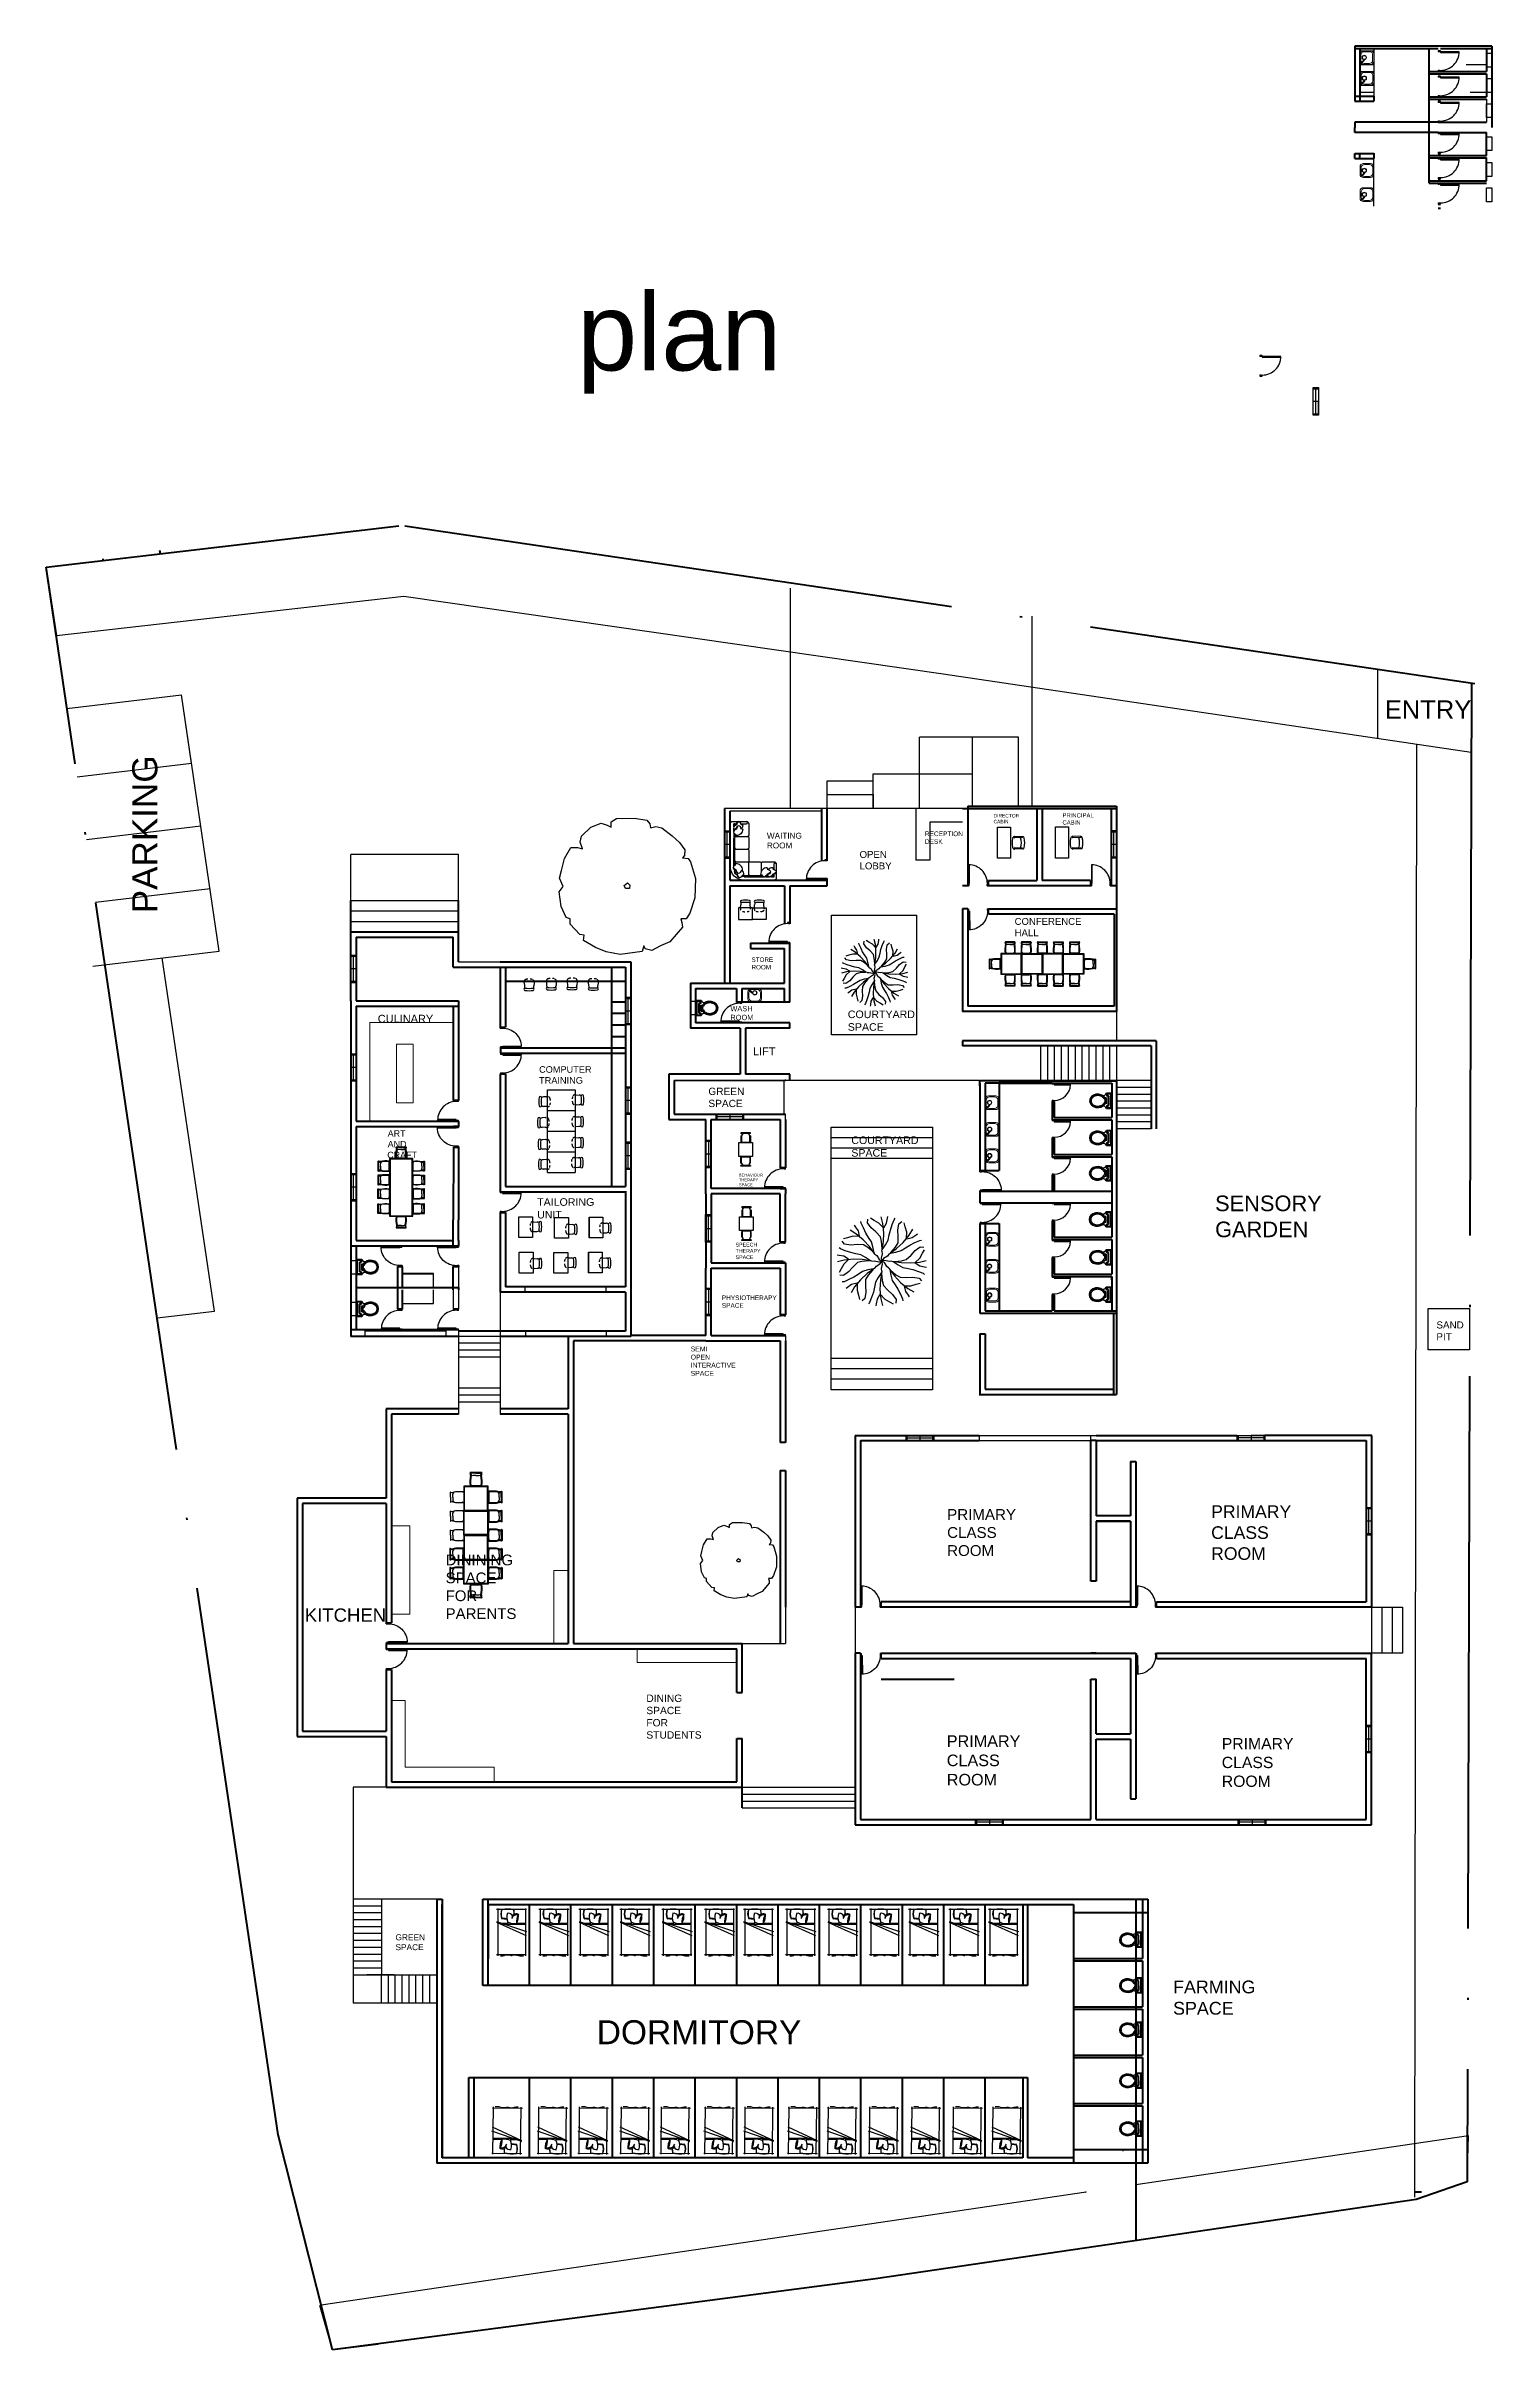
# Model space of a CAD drawing. Header units: metres. Extents: x -353 to 1688, y -477 to 135.
# Drawn here: x 225.2 to 288, y 34.2 to 134.3 of the extents above; entities that cross this region are included whole.
import ezdxf

# ---------------------------------------------------------------- set-up
doc = ezdxf.new("R2010")
doc.units = ezdxf.units.M
doc.header["$MEASUREMENT"] = 0
doc.linetypes.add('ACAD_ISO04W100', pattern=[30, 24, -3, 0, -3])
doc.linetypes.add('HIDDEN2', pattern=[0.1875, 0.125, -0.0625])
for name, color, linetype in [('ARCH', 7, 'Continuous'), ('door space', 1, 'Continuous'), ('ID-LOOSE', 31, 'Continuous'), ('ID-LOOSE2', 8, 'Continuous'), ('WINDOW', 10, 'Continuous')]:
    doc.layers.add(name, color=color, linetype=linetype)
for name, color, linetype, lineweight in [('ELEVATION', 160, 'Continuous', 20), ('ROAD', 31, 'Continuous', 30), ('SITE BOUNDARY', 6, 'ACAD_ISO04W100', 60), ('WALL', 2, 'Continuous', 40)]:
    doc.layers.add(name, color=color, linetype=linetype, lineweight=lineweight)
for name, color, linetype, plot in [('FURNITURE', 130, 'Continuous', False), ('STAIR', 231, 'Continuous', False), ('TEXT', 141, 'Continuous', False)]:
    doc.layers.add(name, color=color, linetype=linetype, plot=plot)
doc.styles.get("Standard").update_dxf_attribs({"font": 'arial.ttf'})

msp = doc.modelspace()

# ---------------------------------------------------------------- texts
at = {"layer": 'ROAD', "insert": (248.30349, 123.53754), "char_height": 3.360895, "attachment_point": 1}
msp.add_mtext_dynamic_manual_height_columns('plan', width=6.5882959, gutter_width=16.80448, heights=[0], dxfattribs=at)
at = {"layer": 'TEXT'}
for s, height, p in [('CULINARY', 0.340932, (239.64446, 91.84732)), ('ART', 0.277881, (240.075, 86.89435)), ('CRAFT', 0.277881, (240.05566, 85.96334)), ('AND', 0.277881, (240.075, 86.43122))]:
    msp.add_text(s, height=height, dxfattribs=at).set_placement(p)
at = {"layer": 'TEXT', "attachment_point": 1}
for s, width, gutter_width, insert, char_height in [('ENTRY', 0.1137345, 3.97206, (283.38564, 105.84518), 0.794412), ('WAITING ROOM', 0.0860672, 1.26912, (256.5489, 100.09358), 0.2538235), ('RECEPTION DESK ', 0.0515614, 1.01461, (263.41099, 100.15257), 0.202921), ('DIRECTOR CABIN', 0.1302692, 0.76391, (266.39208, 100.91285), 0.1527823), ('PRINCIPAL CABIN', 0.2373658, 0.92025, (269.38671, 100.94317), 0.1840499), ('OPEN LOBBY', 0.0693657, 1.49379, (260.57288, 99.30428), 0.298757), ('CONFERENCE HALL', 0.1550482, 1.48327, (267.3089, 96.39308), 0.2966546), ('STORE ROOM', 0.1611636, 0.97574, (255.87942, 94.68065), 0.195148), ('WASH ROOM', 0.0661561, 1.15076, (254.96125, 92.57197), 0.230152), ('COURTYARD SPACE', 0.2376075, 1.64801, (260.06243, 92.37499), 0.3296019), ('LIFT', 0.1646572, 1.70623, (255.9436, 90.7741), 0.341246), ('COMPUTER TRAINING', 0.2163505, 1.42521, (246.65191, 89.95688), 0.2850412), ('GREEN SPACE', 0.0752314, 1.5772, (254.00397, 89.02192), 0.3154397), ('COURTYARD SPACE', 0.2376075, 1.64801, (260.21471, 86.90634), 0.3296019), ('BEHAVIOUR THERAPY SPACE', 0.0649805, 0.63609, (255.3295, 85.29258), 0.1272186), ('TAILORING UNIT', 0.0262967, 1.64879, (246.56777, 84.22259), 0.3297588), ('SENSORY GARDEN', 0.469782, 3.39108, (276.01535, 84.33788), 0.6782154), ('SPEECH THERAPY SPACE', 0.2742639, 0.82157, (255.18697, 82.28873), 0.1643146), ('PHYSIOTHERAPY SPACE', 0.0600503, 1.00245, (254.59223, 79.99728), 0.2004892), ('SAND PIT', 0.0374593, 1.5309, (285.62969, 78.87035), 0.30618), ('SEMI OPEN INTERACTIVE SPACE', 0.0741932, 1.05927, (253.23882, 77.78073), 0.2118534), ('PRIMARY CLASS ROOM', 0.0167674, 2.35009, (264.37641, 70.72076), 0.4700184), ('PRIMARY CLASS ROOM', 0.0194982, 2.73285, (275.84414, 70.88354), 0.5465697), ('DININING SPACE FOR PARENTS', 0.2130062, 2.33139, (242.59167, 68.74286), 0.4662783), ('KITCHEN', 0.3875285, 2.87962, (236.47435, 66.40444), 0.575925), ('DINING SPACE FOR STUDENTS', 0.1826553, 1.59435, (251.31053, 62.66299), 0.3188702), ('PRIMARY CLASS ROOM', 0.0179255, 2.51241, (264.36183, 60.89323), 0.5024825), ('PRIMARY CLASS ROOM', 0.0174659, 2.448, (276.30561, 60.77568), 0.4896005), ('GREEN SPACE', 0.386157, 1.2902, (240.41521, 52.24979), 0.258039), ('FARMING SPACE', 0.0644033, 2.7769, (274.19071, 50.24133), 0.5553807), ('DORMITORY', 0.506128, 5.20671, (249.15589, 48.51763), 1.041343)]:
    msp.add_mtext_dynamic_manual_height_columns(s, width=width, gutter_width=gutter_width, heights=[0], dxfattribs=dict(at, insert=insert, char_height=char_height))
at = {"layer": 'TEXT', "insert": (228.97929, 96.59844), "char_height": 1.090517, "attachment_point": 1, "rotation": 90}
msp.add_mtext_dynamic_manual_height_columns('PARKING', width=0.5066842, gutter_width=5.45258, heights=[0], dxfattribs=at)

# ---------------------------------------------------------------- blocks, each defined once
blk = doc.blocks.new('A$C50846A53')
at = {"linetype": 'Continuous'}
for p, q in [((0, 0.74), (0, 0.56)), ((0.5, 0.74), (0, 0.74)), ((0, 0.56), (0.08, 0.56)), ((0.47, 0.71), (0.03, 0.71)), ((0.03, 0.71), (0.03, 0.59)), ((0.03, 0.59), (0.063, 0.59)), ((0.093, 0.64), (0.063, 0.59)), ((0.11, 0.61), (0.08, 0.56)), ((0.093, 0.64), (0.407, 0.64)), ((0.11, 0.61), (0.39, 0.61)), ((0.15, 0.557), (0.15, 0.52)), ((0.15, 0.557), (0.351, 0.557)), ((0.17, 0.537), (0.332, 0.537)), ((0.2, 0.507), (0.2, 0.488)), ((0.2, 0.507), (0.301, 0.507)), ((0.301, 0.507), (0.301, 0.488)), ((0.351, 0.557), (0.351, 0.52)), ((0.42, 0.56), (0.39, 0.61)), ((0.437, 0.59), (0.407, 0.64)), ((0.42, 0.56), (0.5, 0.56)), ((0.437, 0.59), (0.47, 0.59)), ((0.47, 0.59), (0.47, 0.71)), ((0.5, 0.56), (0.5, 0.74))]:
    blk.add_line(p, q, dxfattribs=at)
for centre, radius, start, end in [((-0.039, 0.461), 0.106, 344.64203, 68.73386), ((0.11, 0.542), 0.06, 306.00324, 355.47984), ((0.391, 0.542), 0.06, 184.52019, 233.99594), ((0.539, 0.461), 0.106, 111.26614, 195.35797)]:
    blk.add_arc(centre, radius, start, end, dxfattribs=at)
blk.add_ellipse((0.251, 0.274), major_axis=(0, 0.274), ratio=0.828948, start_param=0.459479, end_param=5.823706, dxfattribs=at)
for points, knots in [([(0.145, 0.493), (0.144, 0.492), (0.143, 0.491), (0.132, 0.483), (0.123, 0.475), (0.106, 0.457), (0.098, 0.447), (0.084, 0.426), (0.077, 0.415), (0.066, 0.391), (0.061, 0.378), (0.053, 0.352), (0.05, 0.339), (0.045, 0.311), (0.044, 0.298), (0.043, 0.27), (0.043, 0.256), (0.046, 0.228), (0.049, 0.215), (0.055, 0.188), (0.059, 0.175), (0.069, 0.15), (0.075, 0.138), (0.088, 0.116), (0.095, 0.105), (0.111, 0.085), (0.12, 0.077), (0.138, 0.06), (0.147, 0.053), (0.167, 0.041), (0.178, 0.036), (0.199, 0.028), (0.209, 0.025), (0.231, 0.021), (0.242, 0.02), (0.264, 0.02), (0.275, 0.021), (0.297, 0.026), (0.307, 0.029), (0.328, 0.038), (0.338, 0.044), (0.358, 0.057), (0.367, 0.064), (0.385, 0.081), (0.394, 0.09), (0.409, 0.11), (0.416, 0.121), (0.429, 0.144), (0.434, 0.156), (0.444, 0.181), (0.448, 0.194), (0.454, 0.221), (0.456, 0.235), (0.458, 0.262), (0.458, 0.276), (0.457, 0.304), (0.455, 0.318), (0.45, 0.345), (0.447, 0.358), (0.438, 0.384), (0.433, 0.396), (0.421, 0.42), (0.414, 0.431), (0.399, 0.452), (0.391, 0.461), (0.374, 0.479), (0.365, 0.486), (0.356, 0.493)], [0.542145, 0.542145, 0.542145, 0.542145, 0.562703, 0.562703, 0.724661, 0.724661, 0.886619, 0.886619, 1.048577, 1.048577, 1.210535, 1.210535, 1.372493, 1.372493, 1.534451, 1.534451, 1.696409, 1.696409, 1.858367, 1.858367, 2.020325, 2.020325, 2.182283, 2.182283, 2.344241, 2.344241, 2.506199, 2.506199, 2.668157, 2.668157, 2.830115, 2.830115, 2.992073, 2.992073, 3.154031, 3.154031, 3.315989, 3.315989, 3.477947, 3.477947, 3.639905, 3.639905, 3.801863, 3.801863, 3.963821, 3.963821, 4.125779, 4.125779, 4.287737, 4.287737, 4.449695, 4.449695, 4.611653, 4.611653, 4.773611, 4.773611, 4.935569, 4.935569, 5.097526, 5.097526, 5.259484, 5.259484, 5.421442, 5.421442, 5.5834, 5.5834, 5.741045, 5.741045, 5.741045, 5.741045]), ([(0.2, 0.488), (0.17, 0.474), (0.164, 0.47), (0.151, 0.46), (0.144, 0.454), (0.13, 0.439), (0.123, 0.431), (0.111, 0.413), (0.106, 0.404), (0.096, 0.384), (0.091, 0.373), (0.084, 0.352), (0.081, 0.34), (0.076, 0.317), (0.075, 0.305), (0.073, 0.282), (0.073, 0.27), (0.074, 0.246), (0.076, 0.234), (0.08, 0.211), (0.083, 0.2), (0.09, 0.178), (0.095, 0.167), (0.104, 0.147), (0.11, 0.138), (0.122, 0.12), (0.128, 0.112), (0.142, 0.097), (0.149, 0.09), (0.165, 0.078), (0.173, 0.073), (0.189, 0.064), (0.197, 0.06), (0.214, 0.055), (0.222, 0.053), (0.239, 0.05), (0.248, 0.05), (0.266, 0.051), (0.276, 0.052), (0.296, 0.057), (0.306, 0.061), (0.325, 0.071), (0.335, 0.077), (0.353, 0.091), (0.361, 0.099), (0.377, 0.117), (0.384, 0.127), (0.398, 0.149), (0.404, 0.161), (0.414, 0.185), (0.418, 0.198), (0.424, 0.225), (0.426, 0.239), (0.428, 0.267), (0.428, 0.281), (0.426, 0.309), (0.424, 0.323), (0.418, 0.349), (0.414, 0.363), (0.404, 0.387), (0.398, 0.399), (0.385, 0.421), (0.378, 0.431), (0.362, 0.449), (0.353, 0.458), (0.338, 0.469), (0.332, 0.474), (0.301, 0.488)], [0.459479, 0.459479, 0.459479, 0.459479, 0.567422, 0.567422, 0.720865, 0.720865, 0.874307, 0.874307, 1.02775, 1.02775, 1.181192, 1.181192, 1.334635, 1.334635, 1.488077, 1.488077, 1.64152, 1.64152, 1.794963, 1.794963, 1.948405, 1.948405, 2.101848, 2.101848, 2.25529, 2.25529, 2.408733, 2.408733, 2.562175, 2.562175, 2.715618, 2.715618, 2.86906, 2.86906, 3.022503, 3.022503, 3.175946, 3.175946, 3.356457, 3.356457, 3.536968, 3.536968, 3.717479, 3.717479, 3.89799, 3.89799, 4.078501, 4.078501, 4.259012, 4.259012, 4.439523, 4.439523, 4.620035, 4.620035, 4.800546, 4.800546, 4.981057, 4.981057, 5.161568, 5.161568, 5.342079, 5.342079, 5.52259, 5.52259, 5.703101, 5.703101, 5.823706, 5.823706, 5.823706, 5.823706])]:
    blk.add_open_spline(points, degree=3, knots=knots, dxfattribs=at)
blk = doc.blocks.new('BRANCHZ', base_point=(0.5, 0.5))
for p, q in [((0.776, 0.517), (0.83, 0.567)), ((0.83, 0.567), (0.876, 0.621)), ((0.876, 0.621), (0.934, 0.663)), ((0.876, 0.483), (0.93, 0.533)), ((0.93, 0.533), (0.959, 0.588)), ((0.934, 0.663), (0.976, 0.659)), ((0.959, 0.588), (0.984, 0.629)), ((0.533, 0.508), (0.5, 0.5)), ((0.584, 0.496), (0.533, 0.508)), ((0.613, 0.5), (0.584, 0.496)), ((0.613, 0.5), (0.717, 0.483)), ((0.629, 0.496), (0.684, 0.458)), ((0.642, 0.496), (0.721, 0.504)), ((0.684, 0.458), (0.738, 0.429)), ((0.717, 0.483), (0.821, 0.479)), ((0.721, 0.504), (0.776, 0.517)), ((0.738, 0.429), (0.796, 0.416)), ((0.796, 0.416), (0.851, 0.404)), ((0.821, 0.479), (0.926, 0.488)), ((0.851, 0.404), (0.913, 0.383)), ((0.876, 0.479), (0.93, 0.446)), ((0.913, 0.383), (0.967, 0.362)), ((0.926, 0.488), (1.001, 0.508)), ((0.93, 0.446), (0.984, 0.437)), ((0.967, 0.362), (0.984, 0.35)), ((0.984, 0.437), (1.005, 0.433))]:
    blk.add_line(p, q)
blk = doc.blocks.new('TREE-16')
at = {"xscale": 120, "yscale": 120, "zscale": 120}
for rotation in [134.9999999999999, 90, 44.99999999999985, 180, 224.9999999999999, 270, 314.9999999999998]:
    blk.add_blockref('BRANCHZ', (0, 0), dxfattribs=dict(at, rotation=rotation))
blk.add_blockref('BRANCHZ', (0, 0), dxfattribs=at)
blk = doc.blocks.new('A$C47EF7D3D')
for p, q in [((0, 675), (40, 675)), ((0, 125), (0, 675)), ((40, 125), (0, 125)), ((40, 125), (40, 675)), ((103, 607), (40, 607)), ((103, 193), (40, 193)), ((181, 675), (525, 675)), ((181, 675), (181, 635)), ((181, 125), (181, 165)), ((181, 125), (525, 125)), ((190, 635), (550, 635)), ((550, 165), (190, 165)), ((525, 675), (525, 635)), ((525, 125), (525, 165)), ((550, 635), (550, 165)), ((568, 800), (1368, 800)), ((568, 0), (568, 800)), ((1368, 0), (568, 0)), ((1368, 800), (1368, 0)), ((1746, 635), (1386, 635)), ((1386, 635), (1386, 165)), ((1386, 165), (1746, 165)), ((1755, 675), (1411, 675)), ((1411, 675), (1411, 635)), ((1411, 125), (1411, 165)), ((1755, 125), (1411, 125)), ((1755, 675), (1755, 635)), ((1755, 125), (1755, 165)), ((1834, 607), (1896, 607)), ((1834, 193), (1896, 193)), ((1936, 675), (1896, 675)), ((1896, 125), (1896, 675)), ((1896, 125), (1936, 125)), ((1936, 125), (1936, 675))]:
    blk.add_line(p, q)
for centre, start, end in [((190, 485), 90, 180), ((190, 315), 180, 270), ((1746, 485), 0, 90), ((1746, 315), 270, 0)]:
    blk.add_arc(centre, 150, start, end)
blk = doc.blocks.new('Simple tree 13_cad-block.com')
at = {"color": 0}
for points in [[(-1468, -1499), (-1766, -1175), (-1766, -1008), (-1883, -968), (-2037, -632), (-2103, -179), (-1973, -11), (-2089, 248), (-2025, 481), (-1935, 856), (-1740, 1192), (-1534, 1192), (-1378, 1153), (-1456, 1360), (-1416, 1541), (-1119, 1813), (-809, 1943), (-615, 1878), (-498, 1813), (-498, 1981), (-330, 2085), (227, 2098), (602, 2033), (692, 1917), (718, 1800), (886, 1839), (1068, 1800), (1391, 1555), (1611, 1348), (1779, 1115), (1766, 946), (1701, 868), (1883, 856), (1948, 752), (2102, 235), (2090, -361), (1934, -839), (1818, -1008), (1649, -1008), (1689, -1124), (1701, -1266), (1313, -1719), (1028, -1848), (757, -1991), (550, -1939), (511, -1848), (459, -2017), (-214, -2107), (-653, -2029), (-977, -1900), (-1352, -1681), (-1326, -1512)], [(-58, -76), (-97, 15), (6, 105), (84, 28), (71, -76)]]:
    blk.add_lwpolyline(points, close=True, dxfattribs=at)
blk = doc.blocks.new('A$C027E3DAA')
at = {"lineweight": 5}
for p, q in [((0, 100), (0, 320)), ((31, 132), (31, 288)), ((48, 356), (128, 276)), ((142, 290), (63, 369)), ((320, 420), (100, 420)), ((128, 276), (142, 290)), ((291, 388), (131, 388)), ((291, 32), (131, 32)), ((391, 132), (391, 288)), ((420, 100), (420, 320)), ((320, 0), (100, 0))]:
    blk.add_line(p, q, dxfattribs=at)
for centre, radius in [((47, 373), 16.5), ((47, 373), 8.24), ((214, 287), 68.5), ((214, 287), 54.8)]:
    blk.add_circle(centre, radius, dxfattribs=at)
for centre, start, end in [((100, 320), 90, 180), ((100, 100), 180, 270), ((131, 288), 90, 180), ((131, 132), 180, 270), ((291, 288), 0, 90), ((291, 132), 270, 0), ((320, 320), 0, 90), ((320, 100), 270, 0)]:
    blk.add_arc(centre, 100, start, end, dxfattribs=at)

# ---------------------------------------------------------------- linework, layer by layer
for p, q in [((282.90895, 134.16617), (282.90895, 132.09617)), ((285.80895, 134.26617), (287.80895, 134.26617)), ((282.30895, 134.06617), (282.90895, 134.06617)), ((282.30895, 133.46617), (282.90895, 133.46617)), ((282.30895, 133.16617), (282.90895, 133.16617)), ((285.80895, 133.16617), (287.80895, 133.16617)), ((286.91725, 133.46617), (287.80895, 133.46617)), ((282.30895, 132.56617), (282.90895, 132.56617)), ((282.30895, 132.26617), (282.90895, 132.26617)), ((287.10242, 132.26617), (287.80895, 132.26617)), ((287.80895, 131.96617), (287.80895, 130.96617)), ((282.90895, 127.30617), (282.90895, 129.37617)), ((284.692, 40.82872), (284.77418, 103.94826)), ((263.024, 101.15465), (263.024, 98.91156)), ((258.93992, 101.0302), (254.93992, 101.0302)), ((263.624, 100.55465), (263.624, 98.91156)), ((263.624, 98.91156), (263.024, 98.91156)), ((257.12262, 95.29465), (257.12262, 95.2937)), ((271.73262, 92.33465), (271.73262, 91.06465)), ((268.43262, 90.83465), (268.43262, 89.33465)), ((269.33262, 90.83465), (269.33262, 89.33465)), ((271.73262, 90.83465), (271.73262, 89.33465)), ((257.35262, 89.33465), (257.35262, 89.37465)), ((265.77262, 89.35465), (265.77262, 89.10465)), ((271.73262, 89.33465), (268.43262, 89.33465)), ((238.70594, 87.338), (238.70594, 85.068)), ((257.35262, 87.64465), (257.35262, 87.87465)), ((257.12262, 84.64465), (254.12262, 84.64465)), ((238.70594, 78.49927), (238.70384, 78.49927)), ((257.12262, 78.25399), (257.12262, 78.25347)), ((257.35262, 73.60956), (257.35262, 78.02347)), ((260.38339, 73.92199), (265.77262, 73.92199)), ((260.61339, 73.92199), (265.77262, 73.92199)), ((270.61339, 73.92199), (270.84339, 73.92199)), ((257.12262, 72.39199), (257.12262, 72.39199)), ((257.12262, 72.39199), (257.12262, 72.39199)), ((260.38339, 66.69199), (260.38339, 64.69199)), ((260.38339, 66.46199), (260.61339, 66.46199)), ((261.51339, 66.69199), (270.61339, 66.69199)), ((261.51339, 66.46199), (270.84339, 66.46199)), ((284.15339, 66.46199), (284.15339, 64.46199)), ((260.38339, 64.69199), (260.38339, 64.46199)), ((260.61339, 64.23199), (260.61345, 64.23199)), ((272.57339, 64.46087), (272.57339, 60.96199)), ((240.23873, 63.75214), (240.23873, 61.06891)), ((240.23873, 61.06891), (240.24124, 61.06891)), ((260.61339, 57.00199), (264.61339, 57.00199)), ((287.02112, 43.50261), (272.57339, 41.36743)), ((286.96714, 41.50334), (287.02112, 43.50261)), ((272.01497, 42.86208), (272.01497, 42.82809)), ((270.42283, 41.0496), (237.18525, 36.13752)), ((286.96714, 41.50334), (285.08436, 40.82872)), ((237.67533, 34.19756), (237.12752, 36.12107)), ((237.67533, 34.19756), (239.66021, 34.44299)), ((239.66021, 34.44299), (239.65798, 34.45683))]:
    msp.add_line(p, q)
at = {"layer": 'ARCH', "color": 32}
for p, q in [((269.0323, 89.2265), (268.9323, 89.2265)), ((268.9323, 89.2265), (268.9323, 89.1765)), ((268.9923, 89.1765), (268.9323, 89.1765)), ((269.0323, 89.1815), (268.9923, 89.1815)), ((268.9923, 89.1765), (268.9923, 89.1815)), ((269.0323, 89.1815), (269.0323, 89.2265)), ((268.9323, 88.4765), (268.9923, 88.4765)), ((268.9323, 88.4765), (268.9323, 88.4265)), ((268.9323, 88.4265), (269.0323, 88.4265)), ((268.9923, 88.4715), (268.9923, 88.4765)), ((268.9923, 88.4715), (269.0323, 88.4715)), ((269.0323, 88.4265), (269.0323, 88.4715)), ((269.0323, 87.6265), (268.9323, 87.6265)), ((268.9323, 87.6265), (268.9323, 87.5765)), ((268.9923, 87.5765), (268.9323, 87.5765)), ((269.0323, 87.5815), (268.9923, 87.5815)), ((268.9923, 87.5765), (268.9923, 87.5815)), ((269.0323, 87.5815), (269.0323, 87.6265)), ((268.9323, 86.8765), (268.9923, 86.8765)), ((268.9323, 86.8765), (268.9323, 86.8265)), ((268.9323, 86.8265), (269.0323, 86.8265)), ((268.9923, 86.8715), (268.9923, 86.8765)), ((268.9923, 86.8715), (269.0323, 86.8715)), ((269.0323, 86.8265), (269.0323, 86.8715)), ((269.0321, 86.02477), (268.9321, 86.02477)), ((268.9321, 86.02477), (268.9321, 85.97477)), ((268.9921, 85.97477), (268.9321, 85.97477)), ((268.9321, 85.27477), (268.9921, 85.27477)), ((268.9321, 85.27477), (268.9321, 85.22477)), ((268.9321, 85.22477), (269.0321, 85.22477)), ((269.0321, 85.97977), (268.9921, 85.97977)), ((268.9921, 85.97477), (268.9921, 85.97977)), ((268.9921, 85.26977), (268.9921, 85.27477)), ((268.9921, 85.26977), (269.0321, 85.26977)), ((269.0321, 85.97977), (269.0321, 86.02477)), ((269.0321, 85.22477), (269.0321, 85.26977)), ((269.03178, 84.02705), (268.93178, 84.02705)), ((268.93178, 84.02705), (268.93178, 83.97705)), ((268.99178, 83.97705), (268.93178, 83.97705)), ((268.93178, 83.27705), (268.99178, 83.27705)), ((268.93178, 83.27705), (268.93178, 83.22705)), ((268.93178, 83.22705), (269.03178, 83.22705)), ((269.03178, 83.98205), (268.99178, 83.98205)), ((268.99178, 83.97705), (268.99178, 83.98205)), ((268.99178, 83.27205), (268.99178, 83.27705)), ((268.99178, 83.27205), (269.03178, 83.27205)), ((269.03178, 83.98205), (269.03178, 84.02705)), ((269.03178, 83.22705), (269.03178, 83.27205)), ((269.0323, 82.4255), (268.9323, 82.4255)), ((268.9323, 82.4255), (268.9323, 82.3755)), ((268.9923, 82.3755), (268.9323, 82.3755)), ((269.0323, 82.3805), (268.9923, 82.3805)), ((268.9923, 82.3755), (268.9923, 82.3805)), ((269.0323, 82.3805), (269.0323, 82.4255)), ((268.9323, 81.6755), (268.9923, 81.6755)), ((268.9323, 81.6755), (268.9323, 81.6255)), ((268.9323, 81.6255), (269.0323, 81.6255)), ((268.9923, 81.6705), (268.9923, 81.6755)), ((268.9923, 81.6705), (269.0323, 81.6705)), ((269.0323, 81.6255), (269.0323, 81.6705)), ((269.0323, 80.8265), (268.9323, 80.8265)), ((268.9323, 80.8265), (268.9323, 80.7765)), ((268.9923, 80.7765), (268.9323, 80.7765)), ((268.9323, 80.0765), (268.9923, 80.0765)), ((268.9323, 80.0765), (268.9323, 80.0265)), ((269.0323, 80.7815), (268.9923, 80.7815)), ((268.9923, 80.7765), (268.9923, 80.7815)), ((268.9923, 80.0715), (268.9923, 80.0765)), ((268.9923, 80.0715), (269.0323, 80.0715)), ((269.0323, 80.7815), (269.0323, 80.8265)), ((269.0323, 80.0265), (269.0323, 80.0715)), ((268.9323, 80.0265), (269.0323, 80.0265))]:
    msp.add_line(p, q, dxfattribs=at)
for points in [[(269.7423, 89.1465), (269.7423, 89.1815), (269.0323, 89.1815), (269.0323, 89.1465)], [(269.7423, 87.5465), (269.7423, 87.5815), (269.0323, 87.5815), (269.0323, 87.5465)], [(269.7421, 85.94477), (269.7421, 85.97977), (269.0321, 85.97977), (269.0321, 85.94477)], [(269.74178, 83.94705), (269.74178, 83.98205), (269.03178, 83.98205), (269.03178, 83.94705)], [(269.7423, 82.3455), (269.7423, 82.3805), (269.0323, 82.3805), (269.0323, 82.3455)], [(269.7423, 80.7465), (269.7423, 80.7815), (269.0323, 80.7815), (269.0323, 80.7465)]]:
    msp.add_lwpolyline(points, close=True, dxfattribs=at)
at = {"layer": 'ARCH', "color": 40}
for centre in [(269.0323, 89.1815), (269.0323, 87.5815), (269.0321, 85.97977), (269.03178, 83.98205), (269.0323, 82.3805), (269.0323, 80.7815)]:
    msp.add_arc(centre, 0.71, 270, 357.174415, dxfattribs=at)
at = {"layer": 'Defpoints'}
for p, q in [((230.20471, 112.21379), (230.1827, 112.36252)), ((225.23659, 111.63038), (225.68241, 108.66369)), ((227.72065, 111.92208), (227.70964, 111.99645)), ((225.68241, 108.66369), (240.77125, 110.37386)), ((240.77125, 110.37386), (264.19846, 107.00099)), ((283.07979, 104.19965), (283.07979, 107.19703)), ((226.14393, 105.50065), (231.11205, 106.08406)), ((231.55154, 103.11506), (231.11205, 106.08406)), ((232.76011, 94.95029), (231.11205, 106.08406)), ((264.19846, 107.00099), (287.14214, 103.59694)), ((287.15059, 106.59694), (287.15059, 103.59694)), ((226.58342, 102.53164), (231.55154, 103.11506)), ((265.04262, 101.15465), (254.70992, 101.15465)), ((226.98627, 99.81005), (231.9544, 100.39347)), ((265.04262, 100.55465), (263.624, 100.55465)), ((259.16905, 98.8764), (259.16992, 98.8764)), ((227.38913, 97.08847), (232.35726, 97.67188)), ((265.27262, 98.02465), (265.27262, 98.02465)), ((265.27262, 98.02465), (265.27262, 98.02465)), ((265.27262, 98.02465), (265.27262, 98.02465)), ((268.50262, 98.02465), (268.50163, 98.02465)), ((259.35165, 96.51483), (263.05165, 96.51483)), ((259.35165, 91.31483), (259.35165, 96.51483)), ((263.05165, 96.51483), (263.05165, 91.31483)), ((227.27106, 94.3057), (232.76011, 94.95029)), ((232.54671, 79.31872), (230.27605, 94.65859)), ((243.15606, 94.48304), (244.96254, 94.48304)), ((263.05165, 91.31483), (259.35165, 91.31483)), ((257.29413, 87.86063), (257.29413, 89.35846)), ((257.35262, 89.35465), (265.77262, 89.35465)), ((259.33514, 87.30619), (263.73514, 87.30619)), ((259.33514, 75.90619), (259.33514, 87.30619)), ((263.73514, 87.30619), (263.73514, 75.90619)), ((243.15606, 81.25018), (243.15606, 80.24927)), ((242.06903, 80.34927), (242.06903, 80.94927)), ((242.06903, 79.64927), (242.06903, 80.24927)), ((244.96254, 80.14087), (244.96254, 74.84057)), ((230.06265, 79.02702), (232.54671, 79.31872)), ((240.70594, 79.64927), (242.06903, 79.64927)), ((285.27004, 79.43707), (287.07004, 79.43707)), ((285.27004, 77.63707), (285.27004, 79.43707)), ((287.07004, 79.43707), (287.07004, 77.63707)), ((243.15606, 78.49927), (243.15606, 74.84057)), ((257.35164, 78.25399), (257.35262, 78.02347)), ((287.07004, 77.63707), (285.27004, 77.63707)), ((263.73514, 75.90619), (259.33514, 75.90619)), ((257.35262, 66.46199), (257.35262, 64.88214)), ((255.47124, 64.88214), (257.35262, 64.88214)), ((272.57331, 64.4607), (272.34339, 64.46087)), ((240.01124, 58.63852), (238.57988, 58.63852)), ((242.2044, 53.77794), (239.8044, 53.77794))]:
    msp.add_line(p, q, dxfattribs=at)
at = {"layer": 'door space'}
for p, q in [((285.70738, 134.26617), (285.70738, 134.26367)), ((285.70738, 134.26367), (285.70895, 134.26367)), ((285.80738, 134.26367), (285.80738, 134.26617)), ((285.70895, 134.06617), (285.70895, 134.01617)), ((285.80895, 134.06617), (285.70895, 134.06617)), ((285.76895, 134.01617), (285.70895, 134.01617)), ((285.70895, 133.21617), (285.70895, 133.16617)), ((285.70895, 133.21617), (285.76895, 133.21617)), ((285.70895, 133.16617), (285.80895, 133.16617)), ((285.80895, 134.02117), (285.76895, 134.02117)), ((285.76895, 134.01617), (285.76895, 134.02117)), ((285.76895, 133.21117), (285.76895, 133.21617)), ((285.76895, 133.21117), (285.80895, 133.21117)), ((285.80895, 134.02117), (285.80895, 134.06617)), ((286.61895, 134.02117), (285.80895, 134.02117)), ((285.80895, 134.02117), (285.80895, 133.98617)), ((285.80895, 133.98617), (286.61895, 133.98617)), ((285.80895, 133.16617), (285.80895, 133.21117)), ((285.70895, 132.96617), (285.70895, 132.91617)), ((285.80895, 132.96617), (285.70895, 132.96617)), ((285.76895, 132.91617), (285.70895, 132.91617)), ((285.70895, 132.11617), (285.70895, 132.06617)), ((285.70895, 132.11617), (285.76895, 132.11617)), ((285.80895, 132.92117), (285.76895, 132.92117)), ((285.76895, 132.91617), (285.76895, 132.92117)), ((285.76895, 132.11117), (285.76895, 132.11617)), ((285.76895, 132.11117), (285.80895, 132.11117)), ((285.80895, 132.92117), (285.80895, 132.96617)), ((286.61895, 132.92117), (285.80895, 132.92117)), ((285.80895, 132.92117), (285.80895, 132.88617)), ((285.80895, 132.88617), (286.61895, 132.88617)), ((285.80895, 132.06617), (285.80895, 132.11117)), ((282.13849, 131.81917), (282.13854, 131.81417)), ((285.70895, 132.06617), (285.80895, 132.06617)), ((285.70895, 131.86617), (285.70895, 131.81617)), ((285.80895, 131.86617), (285.70895, 131.86617)), ((285.76895, 131.81617), (285.70895, 131.81617)), ((285.80895, 131.82117), (285.76895, 131.82117)), ((285.76895, 131.81617), (285.76895, 131.82117)), ((285.80895, 131.82117), (285.80895, 131.86617)), ((286.61895, 131.82117), (285.80895, 131.82117)), ((285.80895, 131.82117), (285.80895, 131.78617)), ((285.80895, 131.78617), (286.61895, 131.78617)), ((285.70895, 131.01617), (285.70895, 130.96617)), ((285.70895, 131.01617), (285.76895, 131.01617)), ((285.70895, 130.96617), (285.80895, 130.96617)), ((285.70895, 130.50617), (285.70895, 130.45617)), ((285.80895, 130.50617), (285.70895, 130.50617)), ((285.76895, 130.45617), (285.70895, 130.45617)), ((285.76895, 131.01117), (285.76895, 131.01617)), ((285.76895, 131.01117), (285.80895, 131.01117)), ((285.80895, 130.46117), (285.76895, 130.46117)), ((285.76895, 130.45617), (285.76895, 130.46117)), ((285.80895, 130.96617), (285.80895, 131.01117)), ((285.80895, 130.46117), (285.80895, 130.50617)), ((286.61895, 130.46117), (285.80895, 130.46117)), ((285.80895, 130.46117), (285.80895, 130.42617)), ((285.80895, 130.42617), (286.61895, 130.42617)), ((285.70895, 129.65617), (285.70895, 129.60617)), ((285.70895, 129.65617), (285.76895, 129.65617)), ((285.70895, 129.60617), (285.80895, 129.60617)), ((285.70895, 129.40617), (285.70895, 129.35617)), ((285.80895, 129.40617), (285.70895, 129.40617)), ((285.76895, 129.35617), (285.70895, 129.35617)), ((285.76895, 129.65117), (285.76895, 129.65617)), ((285.76895, 129.65117), (285.80895, 129.65117)), ((285.80895, 129.36117), (285.76895, 129.36117)), ((285.76895, 129.35617), (285.76895, 129.36117)), ((285.80895, 129.60617), (285.80895, 129.65117)), ((285.80895, 129.36117), (285.80895, 129.40617)), ((286.61895, 129.36117), (285.80895, 129.36117)), ((285.80895, 129.36117), (285.80895, 129.32617)), ((285.80895, 129.32617), (286.61895, 129.32617)), ((285.70895, 128.55617), (285.70895, 128.50617)), ((285.70895, 128.55617), (285.76895, 128.55617)), ((285.70895, 128.50617), (285.80895, 128.50617)), ((285.70895, 128.30617), (285.70895, 128.25617)), ((285.80895, 128.30617), (285.70895, 128.30617)), ((285.76895, 128.25617), (285.70895, 128.25617)), ((285.76895, 128.55117), (285.76895, 128.55617)), ((285.76895, 128.55117), (285.80895, 128.55117)), ((285.80895, 128.26117), (285.76895, 128.26117)), ((285.76895, 128.25617), (285.76895, 128.26117)), ((285.80895, 128.50617), (285.80895, 128.55117)), ((285.80895, 128.26117), (285.80895, 128.30617)), ((286.61895, 128.26117), (285.80895, 128.26117)), ((285.80895, 128.26117), (285.80895, 128.22617)), ((285.80895, 128.22617), (286.61895, 128.22617)), ((285.70895, 127.45617), (285.70895, 127.40617)), ((285.70895, 127.45617), (285.76895, 127.45617)), ((285.70895, 127.40617), (285.80895, 127.40617)), ((285.76895, 127.45117), (285.76895, 127.45617)), ((285.76895, 127.45117), (285.80895, 127.45117)), ((285.80895, 127.40617), (285.80895, 127.45117)), ((277.96514, 120.83096), (277.96514, 120.78096)), ((278.06514, 120.83096), (277.96514, 120.83096)), ((278.02514, 120.78096), (277.96514, 120.78096)), ((278.06514, 120.78596), (278.02514, 120.78596)), ((278.02514, 120.78096), (278.02514, 120.78596)), ((278.06514, 120.78596), (278.06514, 120.83096)), ((278.87514, 120.78596), (278.06514, 120.78596)), ((278.06514, 120.78596), (278.06514, 120.75096)), ((278.06514, 120.75096), (278.87514, 120.75096)), ((277.96514, 119.98096), (277.96514, 119.93096)), ((277.96514, 119.98096), (278.02514, 119.98096)), ((277.96514, 119.93096), (278.06514, 119.93096)), ((278.02514, 119.97596), (278.02514, 119.98096)), ((278.02514, 119.97596), (278.06514, 119.97596)), ((278.06514, 119.93096), (278.06514, 119.97596)), ((259.16992, 98.1064), (258.25905, 98.1064)), ((258.25905, 98.0714), (259.06905, 98.0714)), ((259.06905, 98.9264), (259.06905, 98.8814)), ((259.16905, 98.9264), (259.06905, 98.9264)), ((259.10905, 98.8814), (259.06905, 98.8814)), ((259.06905, 98.0714), (259.06905, 98.1064)), ((259.06905, 98.0714), (259.06905, 98.0264)), ((259.06905, 98.0714), (259.10905, 98.0714)), ((259.10905, 98.8814), (259.10905, 98.8764)), ((259.16905, 98.8764), (259.10905, 98.8764)), ((259.10905, 98.0764), (259.10905, 98.0714)), ((259.10905, 98.0764), (259.16905, 98.0764)), ((259.16905, 98.8764), (259.16905, 98.9264)), ((259.16905, 98.0264), (259.16905, 98.0764)), ((265.3146, 98.70398), (265.3146, 97.89398)), ((265.3496, 97.89398), (265.3496, 98.70398)), ((270.64762, 98.70465), (270.64762, 97.89465)), ((270.68262, 97.89465), (270.68262, 98.70465)), ((259.06905, 98.0264), (259.16905, 98.0264)), ((265.3146, 97.89398), (265.2696, 97.89398)), ((265.2696, 97.89398), (265.2696, 97.79398)), ((265.2696, 97.79398), (265.3196, 97.79398)), ((265.3146, 97.89398), (265.3496, 97.89398)), ((265.3146, 97.89398), (265.3146, 97.85398)), ((265.3196, 97.85398), (265.3146, 97.85398)), ((265.3196, 97.85398), (265.3196, 97.79398)), ((266.1246, 97.85398), (266.1196, 97.85398)), ((266.1196, 97.79398), (266.1196, 97.85398)), ((266.1196, 97.79398), (266.1696, 97.79398)), ((266.1696, 97.89398), (266.1246, 97.89398)), ((266.1246, 97.85398), (266.1246, 97.89398)), ((266.1696, 97.79398), (266.1696, 97.89398)), ((270.64762, 97.89465), (270.60262, 97.89465)), ((270.60262, 97.89465), (270.60262, 97.79465)), ((270.60262, 97.79465), (270.65262, 97.79465)), ((270.64762, 97.89465), (270.68262, 97.89465)), ((270.64762, 97.89465), (270.64762, 97.85465)), ((270.65262, 97.85465), (270.64762, 97.85465)), ((270.65262, 97.85465), (270.65262, 97.79465)), ((271.45762, 97.85465), (271.45262, 97.85465)), ((271.45262, 97.79465), (271.45262, 97.85465)), ((271.45262, 97.79465), (271.50262, 97.79465)), ((271.50262, 97.89465), (271.45762, 97.89465)), ((271.45762, 97.85465), (271.45762, 97.89465)), ((271.50262, 97.79465), (271.50262, 97.89465)), ((257.43981, 96.19626), (257.43981, 96.15126)), ((257.53981, 96.19626), (257.43981, 96.19626)), ((257.47981, 96.15126), (257.43981, 96.15126)), ((257.47981, 96.15126), (257.47981, 96.14626)), ((257.53981, 96.14626), (257.47981, 96.14626)), ((257.53981, 96.14626), (257.53981, 96.19626)), ((265.27189, 96.78423), (265.32189, 96.78473)), ((265.2729, 96.68423), (265.27189, 96.78423)), ((265.31789, 96.68469), (265.2729, 96.68423)), ((265.32249, 96.72473), (265.31749, 96.72468)), ((265.31789, 96.68469), (265.31749, 96.72468)), ((265.31789, 96.68469), (265.35289, 96.68504)), ((265.32603, 95.87473), (265.31789, 96.68469)), ((265.32249, 96.72473), (265.32189, 96.78473)), ((265.35289, 96.68504), (265.36102, 95.87508)), ((266.12185, 96.79276), (266.17185, 96.79326)), ((266.12185, 96.79276), (266.12245, 96.73276)), ((266.12745, 96.73281), (266.12245, 96.73276)), ((266.12745, 96.73281), (266.12785, 96.69282)), ((266.17285, 96.69327), (266.12785, 96.69282)), ((266.17185, 96.79326), (266.17285, 96.69327)), ((257.43981, 95.37626), (256.62981, 95.37626)), ((256.62981, 95.34126), (257.43981, 95.34126)), ((257.43981, 95.34126), (257.43981, 95.37626)), ((257.43981, 95.34126), (257.43981, 95.29626)), ((257.43981, 95.34126), (257.47981, 95.34126)), ((257.43981, 95.29626), (257.53981, 95.29626)), ((257.47981, 95.34626), (257.47981, 95.34126)), ((257.47981, 95.34626), (257.53981, 95.34626)), ((257.53981, 95.29626), (257.53981, 95.34626)), ((255.35334, 92.73358), (255.35334, 92.68858)), ((255.45334, 92.73358), (255.35334, 92.73358)), ((255.39334, 92.68858), (255.35334, 92.68858)), ((255.39334, 92.68858), (255.39334, 92.68358)), ((255.45334, 92.68358), (255.39334, 92.68358)), ((255.45334, 92.68358), (255.45334, 92.73358)), ((244.96194, 91.65172), (245.06194, 91.65273)), ((244.96244, 91.60173), (244.96194, 91.65172)), ((244.96244, 91.60173), (245.02244, 91.60233)), ((245.02239, 91.60733), (245.06239, 91.60773)), ((245.02239, 91.60733), (245.02244, 91.60233)), ((245.06194, 91.65273), (245.06239, 91.60773)), ((255.35334, 91.91358), (254.54334, 91.91358)), ((254.54334, 91.87858), (255.35334, 91.87858)), ((255.35334, 91.87858), (255.35334, 91.91358)), ((255.35334, 91.87858), (255.35334, 91.83358)), ((255.35334, 91.87858), (255.39334, 91.87858)), ((255.35334, 91.83358), (255.45334, 91.83358)), ((255.39334, 91.88358), (255.45334, 91.88358)), ((255.45334, 91.83358), (255.45334, 91.88358)), ((255.75262, 91.88464), (255.75262, 91.87964)), ((245.03047, 90.80237), (244.97047, 90.80177)), ((244.97098, 90.75177), (244.97047, 90.80177)), ((245.07097, 90.75277), (244.97098, 90.75177)), ((244.97405, 90.51795), (244.97405, 90.46795)), ((245.07405, 90.51795), (244.97405, 90.51795)), ((245.03405, 90.46795), (244.97405, 90.46795)), ((245.03047, 90.80237), (245.03052, 90.79737)), ((245.07052, 90.79777), (245.03052, 90.79737)), ((245.07405, 90.47295), (245.03405, 90.47295)), ((245.03405, 90.46795), (245.03405, 90.47295)), ((245.07017, 90.83277), (245.88013, 90.8409)), ((245.07052, 90.79777), (245.07017, 90.83277)), ((245.88048, 90.8059), (245.07052, 90.79777)), ((245.07052, 90.79777), (245.07097, 90.75277)), ((245.07405, 90.47295), (245.07405, 90.51795)), ((245.88405, 90.47295), (245.07405, 90.47295)), ((245.07405, 90.47295), (245.07405, 90.43795)), ((245.07405, 90.43795), (245.88405, 90.43795)), ((244.97405, 89.66795), (244.97405, 89.61795)), ((244.97405, 89.66795), (245.03405, 89.66795)), ((244.97405, 89.61795), (245.07405, 89.61795)), ((245.03405, 89.66295), (245.03405, 89.66795)), ((245.03405, 89.66295), (245.07405, 89.66295)), ((245.07405, 89.61795), (245.07405, 89.66295)), ((243.05431, 88.46802), (243.05431, 88.42302)), ((243.15431, 88.46802), (243.05431, 88.46802)), ((243.09431, 88.42302), (243.05431, 88.42302)), ((243.09431, 88.42302), (243.09431, 88.41802)), ((243.15431, 88.41802), (243.09431, 88.41802)), ((243.15431, 88.41802), (243.15431, 88.46802)), ((242.236, 87.28591), (243.04596, 87.29404)), ((243.04631, 87.25904), (242.23635, 87.25091)), ((243.05431, 87.64802), (242.24431, 87.64802)), ((242.24431, 87.61302), (243.05431, 87.61302)), ((243.04551, 87.33903), (243.1455, 87.34004)), ((243.04596, 87.29404), (243.04551, 87.33903)), ((243.04596, 87.29404), (243.08596, 87.29444)), ((243.04596, 87.29404), (243.04631, 87.25904)), ((243.05431, 87.61302), (243.05431, 87.64802)), ((243.05431, 87.61302), (243.05431, 87.56802)), ((243.05431, 87.61302), (243.09431, 87.61302)), ((243.05431, 87.56802), (243.15431, 87.56802)), ((243.08601, 87.28944), (243.08596, 87.29444)), ((243.08601, 87.28944), (243.146, 87.29004)), ((243.09431, 87.61802), (243.09431, 87.61302)), ((243.09431, 87.61802), (243.15431, 87.61802)), ((243.1455, 87.34004), (243.146, 87.29004)), ((243.15431, 87.56802), (243.15431, 87.61802)), ((243.09409, 86.48448), (243.05409, 86.48408)), ((243.05454, 86.43908), (243.05409, 86.48408)), ((243.15454, 86.44008), (243.05454, 86.43908)), ((243.15403, 86.49008), (243.09404, 86.48948)), ((243.09409, 86.48448), (243.09404, 86.48948)), ((243.15403, 86.49008), (243.15454, 86.44008)), ((257.25335, 85.54118), (257.25335, 85.49618)), ((257.35335, 85.54118), (257.25335, 85.54118)), ((257.29335, 85.49618), (257.25335, 85.49618)), ((257.29335, 85.49618), (257.29335, 85.49118)), ((257.35335, 85.49118), (257.29335, 85.49118)), ((257.35335, 85.49118), (257.35335, 85.54118)), ((265.80294, 85.42274), (265.90294, 85.42374)), ((265.80344, 85.37274), (265.80294, 85.42274)), ((265.80344, 85.37274), (265.86344, 85.37334)), ((265.86339, 85.37834), (265.90339, 85.37874)), ((265.90294, 85.42374), (265.90339, 85.37874)), ((244.96255, 84.50459), (244.96255, 84.45459)), ((245.06255, 84.50459), (244.96255, 84.50459)), ((245.02255, 84.45459), (244.96255, 84.45459)), ((245.06255, 84.45959), (245.02255, 84.45959)), ((245.02255, 84.45459), (245.02255, 84.45959)), ((245.06255, 84.45959), (245.06255, 84.50459)), ((245.87255, 84.45959), (245.06255, 84.45959)), ((245.06255, 84.45959), (245.06255, 84.42459)), ((245.06255, 84.42459), (245.87255, 84.42459)), ((257.25335, 84.72118), (256.44335, 84.72118)), ((256.44335, 84.68618), (257.25335, 84.68618)), ((257.25335, 84.68618), (257.25335, 84.72118)), ((257.25335, 84.68618), (257.25335, 84.64118)), ((257.25335, 84.68618), (257.29335, 84.68618)), ((257.25335, 84.64118), (257.35335, 84.64118)), ((257.29335, 84.69118), (257.29335, 84.68618)), ((257.29335, 84.69118), (257.35335, 84.69118)), ((257.35335, 84.64118), (257.35335, 84.69118)), ((265.87147, 84.57338), (265.81147, 84.57278)), ((265.81198, 84.52278), (265.81147, 84.57278)), ((265.91197, 84.52379), (265.81198, 84.52278)), ((265.87147, 84.57338), (265.87152, 84.56838)), ((265.91152, 84.56878), (265.87152, 84.56838)), ((265.91117, 84.60378), (266.72113, 84.61191)), ((265.91152, 84.56878), (265.91117, 84.60378)), ((266.72148, 84.57692), (265.91152, 84.56878)), ((265.91152, 84.56878), (265.91197, 84.52379)), ((244.96255, 83.65459), (244.96255, 83.60459)), ((244.96255, 83.65459), (245.02255, 83.65459)), ((244.96255, 83.60459), (245.06255, 83.60459)), ((245.02255, 83.64959), (245.02255, 83.65459)), ((245.02255, 83.64959), (245.06255, 83.64959)), ((245.06255, 83.60459), (245.06255, 83.64959)), ((265.80439, 84.02848), (265.80439, 83.97848)), ((265.90439, 84.02848), (265.80439, 84.02848)), ((265.86439, 83.97848), (265.80439, 83.97848)), ((265.80439, 83.17848), (265.80439, 83.12848)), ((265.80439, 83.17848), (265.86439, 83.17848)), ((265.80439, 83.12848), (265.90439, 83.12848)), ((265.90439, 83.98348), (265.86439, 83.98348)), ((265.86439, 83.97848), (265.86439, 83.98348)), ((265.86439, 83.17348), (265.86439, 83.17848)), ((265.86439, 83.17348), (265.90439, 83.17348)), ((265.90439, 83.98348), (265.90439, 84.02848)), ((266.71439, 83.98348), (265.90439, 83.98348)), ((265.90439, 83.98348), (265.90439, 83.94848)), ((265.90439, 83.94848), (266.71439, 83.94848)), ((265.90439, 83.12848), (265.90439, 83.17348)), ((239.78708, 82.09826), (240.59704, 82.10639)), ((240.59739, 82.07139), (239.78744, 82.06326)), ((240.59659, 82.15139), (240.69659, 82.15239)), ((240.59704, 82.10639), (240.59659, 82.15139)), ((240.59704, 82.10639), (240.63704, 82.10679)), ((240.59704, 82.10639), (240.59739, 82.07139)), ((240.63709, 82.10179), (240.63704, 82.10679)), ((240.63709, 82.10179), (240.69709, 82.10239)), ((240.69659, 82.15239), (240.69709, 82.10239)), ((242.2463, 82.09221), (243.05626, 82.10034)), ((243.05661, 82.06535), (242.24666, 82.05722)), ((243.05581, 82.14534), (243.15581, 82.14635)), ((243.05626, 82.10034), (243.05581, 82.14534)), ((243.05626, 82.10034), (243.09626, 82.10075)), ((243.05626, 82.10034), (243.05661, 82.06535)), ((243.09631, 82.09575), (243.09626, 82.10075)), ((243.09631, 82.09575), (243.15631, 82.09635)), ((243.15581, 82.14635), (243.15631, 82.09635)), ((257.24804, 82.31213), (257.24804, 82.26713)), ((257.34804, 82.31213), (257.24804, 82.31213)), ((257.28804, 82.26713), (257.24804, 82.26713)), ((257.28804, 82.26713), (257.28804, 82.26213)), ((257.34804, 82.26213), (257.28804, 82.26213)), ((257.34804, 82.26213), (257.34804, 82.31213)), ((240.64517, 81.29683), (240.60517, 81.29643)), ((240.60563, 81.25143), (240.60517, 81.29643)), ((240.70562, 81.25244), (240.60563, 81.25143)), ((240.70512, 81.30243), (240.64512, 81.30183)), ((240.64517, 81.29683), (240.64512, 81.30183)), ((240.70512, 81.30243), (240.70562, 81.25244)), ((243.10439, 81.29079), (243.06439, 81.29039)), ((243.06485, 81.24539), (243.06439, 81.29039)), ((243.16484, 81.24639), (243.06485, 81.24539)), ((243.16434, 81.29639), (243.10434, 81.29579)), ((243.10439, 81.29079), (243.10434, 81.29579)), ((243.16434, 81.29639), (243.16484, 81.24639)), ((257.24804, 81.49213), (256.43804, 81.49213)), ((256.43804, 81.45713), (257.24804, 81.45713)), ((257.24804, 81.45713), (257.24804, 81.49213)), ((257.24804, 81.45713), (257.24804, 81.41213)), ((257.24804, 81.45713), (257.28804, 81.45713)), ((257.24804, 81.41213), (257.34804, 81.41213)), ((257.28804, 81.46213), (257.28804, 81.45713)), ((257.28804, 81.46213), (257.34804, 81.46213)), ((257.34804, 81.41213), (257.34804, 81.46213)), ((240.60608, 79.39436), (240.60608, 79.34936)), ((240.70608, 79.39436), (240.60608, 79.39436)), ((240.64608, 79.34936), (240.60608, 79.34936)), ((240.64608, 79.34936), (240.64608, 79.34436)), ((240.70608, 79.34436), (240.64608, 79.34436)), ((240.70608, 79.34436), (240.70608, 79.39436)), ((243.05482, 79.39927), (243.05482, 79.35427)), ((243.15482, 79.39927), (243.05482, 79.39927)), ((243.09482, 79.35427), (243.05482, 79.35427)), ((243.09482, 79.35427), (243.09482, 79.34927)), ((243.15482, 79.34927), (243.09482, 79.34927)), ((243.15482, 79.34927), (243.15482, 79.39927)), ((257.252, 79.15415), (257.252, 79.10915)), ((257.352, 79.15415), (257.252, 79.15415)), ((257.292, 79.10915), (257.252, 79.10915)), ((257.292, 79.10915), (257.292, 79.10415)), ((257.352, 79.10415), (257.292, 79.10415)), ((257.352, 79.10415), (257.352, 79.15415)), ((240.60608, 78.57436), (239.79608, 78.57436)), ((239.79608, 78.53936), (240.60608, 78.53936)), ((240.60608, 78.53936), (240.60608, 78.57436)), ((240.60608, 78.53936), (240.60608, 78.49436)), ((240.60608, 78.53936), (240.64608, 78.53936)), ((240.60608, 78.49436), (240.70608, 78.49436)), ((240.64608, 78.54436), (240.64608, 78.53936)), ((240.64608, 78.54436), (240.70608, 78.54436)), ((240.70608, 78.49436), (240.70608, 78.54436)), ((243.05482, 78.57927), (242.24482, 78.57927)), ((242.24482, 78.54427), (243.05482, 78.54427)), ((243.05482, 78.54427), (243.05482, 78.57927)), ((243.05482, 78.54427), (243.05482, 78.49927)), ((243.05482, 78.54427), (243.09482, 78.54427)), ((243.05482, 78.49927), (243.15482, 78.49927)), ((243.09482, 78.54927), (243.09482, 78.54427)), ((243.09482, 78.54927), (243.15482, 78.54927)), ((243.15482, 78.49927), (243.15482, 78.54927)), ((257.252, 78.33415), (256.442, 78.33415)), ((256.442, 78.29915), (257.252, 78.29915)), ((257.252, 78.29915), (257.252, 78.33415)), ((257.252, 78.29915), (257.252, 78.25415)), ((257.252, 78.29915), (257.292, 78.29915)), ((257.252, 78.25415), (257.352, 78.25415)), ((257.292, 78.30415), (257.292, 78.29915)), ((257.292, 78.30415), (257.352, 78.30415)), ((257.352, 78.25415), (257.352, 78.30415)), ((260.65659, 67.37268), (260.65659, 66.56268)), ((260.69159, 66.56268), (260.69159, 67.37268)), ((272.61831, 67.37199), (272.61831, 66.56199)), ((272.65331, 66.56199), (272.65331, 67.37199)), ((260.65659, 66.56268), (260.61159, 66.56268)), ((260.61159, 66.56268), (260.61159, 66.46268)), ((260.61159, 66.46268), (260.66159, 66.46268)), ((260.65659, 66.56268), (260.69159, 66.56268)), ((260.65659, 66.56268), (260.65659, 66.52268)), ((260.66159, 66.52268), (260.65659, 66.52268)), ((260.66159, 66.52268), (260.66159, 66.46268)), ((261.46659, 66.52268), (261.46159, 66.52268)), ((261.46159, 66.46268), (261.46159, 66.52268)), ((261.46159, 66.46268), (261.51159, 66.46268)), ((261.51159, 66.56268), (261.46659, 66.56268)), ((261.46659, 66.52268), (261.46659, 66.56268)), ((261.51159, 66.46268), (261.51159, 66.56268)), ((272.61831, 66.56199), (272.57331, 66.56199)), ((272.57331, 66.56199), (272.57331, 66.46199)), ((272.57331, 66.46199), (272.62331, 66.46199)), ((272.61831, 66.56199), (272.65331, 66.56199)), ((272.61831, 66.56199), (272.61831, 66.52199)), ((272.62331, 66.52199), (272.61831, 66.52199)), ((272.62331, 66.52199), (272.62331, 66.46199)), ((273.42831, 66.52199), (273.42331, 66.52199)), ((273.42331, 66.46199), (273.42331, 66.52199)), ((273.42331, 66.46199), (273.47331, 66.46199)), ((273.47331, 66.56199), (273.42831, 66.56199)), ((273.42831, 66.52199), (273.42831, 66.56199)), ((273.47331, 66.46199), (273.47331, 66.56199)), ((240.00807, 65.78053), (240.10807, 65.78154)), ((240.00857, 65.73054), (240.00807, 65.78053)), ((240.00857, 65.73054), (240.06857, 65.73114)), ((240.06852, 65.73614), (240.10852, 65.73654)), ((240.06852, 65.73614), (240.06857, 65.73114)), ((240.10807, 65.78154), (240.10852, 65.73654)), ((240.01124, 64.65214), (240.01124, 64.60214)), ((240.11124, 64.65214), (240.01124, 64.65214)), ((240.07124, 64.60214), (240.01124, 64.60214)), ((240.0766, 64.93118), (240.0166, 64.93058)), ((240.01711, 64.88058), (240.0166, 64.93058)), ((240.1171, 64.88158), (240.01711, 64.88058)), ((240.11124, 64.60714), (240.07124, 64.60714)), ((240.07124, 64.60214), (240.07124, 64.60714)), ((240.0766, 64.93118), (240.07665, 64.92618)), ((240.11665, 64.92658), (240.07665, 64.92618)), ((240.11124, 64.60714), (240.11124, 64.65214)), ((240.92124, 64.60714), (240.11124, 64.60714)), ((240.11124, 64.60714), (240.11124, 64.57214)), ((240.11124, 64.57214), (240.92124, 64.57214)), ((240.1163, 64.96158), (240.92626, 64.96971)), ((240.11665, 64.92658), (240.1163, 64.96158)), ((240.92661, 64.93471), (240.11665, 64.92658)), ((240.11665, 64.92658), (240.1171, 64.88158)), ((260.61049, 64.45245), (260.66049, 64.45295)), ((260.61149, 64.35246), (260.61049, 64.45245)), ((260.65649, 64.35291), (260.61149, 64.35246)), ((260.66109, 64.39296), (260.65609, 64.39291)), ((260.65649, 64.35291), (260.65609, 64.39291)), ((260.65649, 64.35291), (260.69149, 64.35326)), ((260.66462, 63.54295), (260.65649, 64.35291)), ((260.66109, 64.39296), (260.66049, 64.45295)), ((260.69149, 64.35326), (260.69962, 63.5433)), ((261.46045, 64.46098), (261.51044, 64.46149)), ((261.46045, 64.46098), (261.46105, 64.40099)), ((261.46605, 64.40104), (261.46105, 64.40099)), ((261.46605, 64.40104), (261.46645, 64.36104)), ((261.51145, 64.36149), (261.46645, 64.36104)), ((261.51044, 64.46149), (261.51145, 64.36149)), ((272.56898, 64.45255), (272.61898, 64.45305)), ((272.56998, 64.35256), (272.56898, 64.45255)), ((272.61498, 64.35301), (272.56998, 64.35256)), ((272.61958, 64.39306), (272.61458, 64.39301)), ((272.61498, 64.35301), (272.61458, 64.39301)), ((272.61498, 64.35301), (272.64998, 64.35336)), ((272.62311, 63.54305), (272.61498, 64.35301)), ((272.61958, 64.39306), (272.61898, 64.45305)), ((272.64998, 64.35336), (272.65811, 63.5434)), ((273.41894, 64.46108), (273.46893, 64.46159)), ((273.41894, 64.46108), (273.41954, 64.40109)), ((273.42454, 64.40114), (273.41954, 64.40109)), ((273.42454, 64.40114), (273.42494, 64.36114)), ((273.46994, 64.36159), (273.42494, 64.36114)), ((273.46893, 64.46159), (273.46994, 64.36159)), ((240.01124, 63.80214), (240.01124, 63.75214)), ((240.01124, 63.80214), (240.07124, 63.80214)), ((240.01124, 63.75214), (240.11124, 63.75214)), ((240.07124, 63.79714), (240.07124, 63.80214)), ((240.07124, 63.79714), (240.11124, 63.79714)), ((240.11124, 63.75214), (240.11124, 63.79714))]:
    msp.add_line(p, q, dxfattribs=at)
for centre, major_axis in [((285.80895, 134.02117), (0.57276, 0.57276)), ((285.80895, 132.92117), (0.57276, 0.57276)), ((285.80895, 131.82117), (0.57276, 0.57276)), ((285.80895, 130.46117), (0.57276, 0.57276)), ((285.80895, 129.36117), (0.57276, 0.57276)), ((285.80895, 128.26117), (0.57276, 0.57276)), ((278.06514, 120.78596), (0.57276, 0.57276)), ((259.06905, 98.0714), (-0.57276, -0.57276)), ((265.3146, 97.89398), (-0.57276, 0.57276)), ((270.64762, 97.89465), (-0.57276, 0.57276)), ((257.43981, 95.34126), (-0.57276, -0.57276)), ((255.35334, 91.87858), (-0.57276, -0.57276)), ((245.07405, 90.47295), (0.57276, 0.57276)), ((243.05431, 87.61302), (-0.57276, -0.57276)), ((257.25335, 84.68618), (-0.57276, -0.57276)), ((245.06255, 84.45959), (0.57276, 0.57276)), ((265.90439, 83.98348), (0.57276, 0.57276)), ((257.24804, 81.45713), (-0.57276, -0.57276)), ((240.60608, 78.53936), (-0.57276, -0.57276)), ((243.05482, 78.54427), (-0.57276, -0.57276)), ((257.252, 78.29915), (-0.57276, -0.57276)), ((260.65659, 66.56268), (-0.57276, 0.57276)), ((272.61831, 66.56199), (-0.57276, 0.57276)), ((240.11124, 64.60714), (0.57276, 0.57276))]:
    msp.add_ellipse(centre, major_axis=major_axis, ratio=1, start_param=3.926990817, end_param=5.497787144, dxfattribs=at)
at = {"layer": 'door space', "extrusion": (0, 0, -1)}
for centre, major_axis in [((265.31789, 96.68469), (-0.56698, -0.57848)), ((245.07052, 90.79777), (0.57848, -0.56698)), ((243.04596, 87.29404), (-0.57848, 0.56698)), ((265.91152, 84.56878), (0.57848, -0.56698)), ((240.59704, 82.10639), (-0.57848, 0.56698)), ((243.05626, 82.10034), (-0.57848, 0.56698)), ((240.11665, 64.92658), (0.57848, -0.56698)), ((260.65649, 64.35291), (-0.56698, -0.57848)), ((272.61498, 64.35301), (-0.56698, -0.57848))]:
    msp.add_ellipse(centre, major_axis=major_axis, ratio=1, start_param=3.926990817, end_param=5.497787144, dxfattribs=at)
at = {"layer": 'ELEVATION'}
for p, q in [((242.92602, 91.85178), (239.30401, 91.85178)), ((239.30401, 91.85178), (239.30401, 87.568)), ((240.45124, 90.91474), (241.18545, 90.91474)), ((240.45124, 88.36047), (240.45124, 90.91474)), ((241.18545, 90.91474), (241.18545, 88.36047)), ((241.18545, 88.36047), (240.45124, 88.36047)), ((241.03873, 69.98788), (240.23873, 69.98788)), ((241.03873, 66.15188), (241.03873, 69.98788)), ((247.89861, 68.05531), (247.29861, 68.05531)), ((247.89861, 68.05531), (247.29861, 68.05531)), ((247.89861, 68.05531), (247.29861, 68.05531)), ((247.29861, 68.05531), (247.29861, 64.88214)), ((240.23873, 66.15188), (240.23651, 66.1519)), ((240.23873, 66.15188), (241.03873, 66.15188)), ((247.14873, 64.88214), (247.14874, 64.88121)), ((250.91597, 64.65435), (250.91591, 64.65214)), ((250.91591, 64.65214), (250.91591, 64.05214)), ((250.91591, 64.05214), (255.24124, 64.05214)), ((240.23873, 62.41052), (240.83873, 62.41052)), ((240.83873, 62.41052), (240.83873, 59.51097)), ((244.70519, 59.51097), (240.83873, 59.51097)), ((244.70519, 59.21097), (244.70352, 58.85919)), ((244.70352, 58.85919), (244.70352, 59.21097)), ((244.70352, 59.21097), (244.70519, 59.21097)), ((244.70519, 59.21097), (244.70519, 59.51097))]:
    msp.add_line(p, q, dxfattribs=at)
at = {"layer": 'FURNITURE'}
for p, q in [((266.56208, 98.98567), (266.56208, 100.34567)), ((266.56208, 100.34567), (267.12208, 100.34567)), ((267.12208, 100.34567), (267.12208, 98.98567)), ((269.08792, 98.99035), (269.08792, 100.35035)), ((269.08792, 100.35035), (269.64792, 100.35035)), ((269.64792, 100.35035), (269.64792, 98.99035)), ((267.29812, 99.91609), (267.29812, 99.89807)), ((267.29812, 99.40073), (267.29812, 99.41875)), ((267.67091, 99.92229), (267.31568, 99.93805)), ((267.65608, 99.89122), (267.31568, 99.87612)), ((267.65608, 99.4256), (267.31568, 99.44071)), ((267.67091, 99.39453), (267.31568, 99.37877)), ((267.65717, 99.89236), (267.65717, 99.91981)), ((267.65717, 99.42446), (267.65717, 99.39273)), ((267.71836, 99.87072), (267.71284, 99.88946)), ((267.71836, 99.4461), (267.71284, 99.42736)), ((268.27262, 99.58965), (268.27262, 99.58965)), ((269.82396, 99.92077), (269.82396, 99.90275)), ((269.82396, 99.40541), (269.82396, 99.42343)), ((270.19675, 99.92697), (269.84152, 99.94273)), ((270.18192, 99.8959), (269.84152, 99.8808)), ((270.18192, 99.43028), (269.84152, 99.44539)), ((270.19675, 99.39921), (269.84152, 99.38345)), ((270.18302, 99.89704), (270.18302, 99.92449)), ((270.18302, 99.42914), (270.18302, 99.39741)), ((270.2442, 99.8754), (270.23868, 99.89414)), ((270.2442, 99.45078), (270.23868, 99.43204)), ((267.12208, 98.98567), (266.56208, 98.98567)), ((269.64792, 98.99035), (269.08792, 98.99035)), ((255.40312, 96.83526), (255.41509, 96.97033)), ((255.83123, 96.83526), (255.82144, 96.97033)), ((256.00243, 96.83526), (256.01222, 96.97033)), ((256.43054, 96.83526), (256.41858, 96.97033)), ((267.31279, 95.3571), (266.91097, 95.3571)), ((267.11156, 95.34002), (266.92782, 95.34002)), ((267.11156, 95.33183), (266.92814, 95.33183)), ((267.11156, 95.33101), (266.92814, 95.33101)), ((267.11156, 95.24995), (267.00478, 95.24995)), ((267.11156, 95.34002), (267.29531, 95.34002)), ((267.11156, 95.33183), (267.29498, 95.33183)), ((267.11156, 95.33101), (267.29498, 95.33101)), ((267.11156, 95.24995), (267.21835, 95.24995)), ((268.01279, 95.3571), (267.61097, 95.3571)), ((267.81156, 95.34002), (267.62782, 95.34002)), ((267.81156, 95.33183), (267.62814, 95.33183)), ((267.81156, 95.33101), (267.62814, 95.33101)), ((267.81156, 95.24995), (267.70478, 95.24995)), ((267.81156, 95.34002), (267.99531, 95.34002)), ((267.81156, 95.33183), (267.99498, 95.33183)), ((267.81156, 95.33101), (267.99498, 95.33101)), ((267.81156, 95.24995), (267.91835, 95.24995)), ((268.31097, 95.3571), (268.71279, 95.3571)), ((268.51219, 95.34002), (268.32845, 95.34002)), ((268.51219, 95.33183), (268.32877, 95.33183)), ((268.51219, 95.33101), (268.32877, 95.33101)), ((268.51219, 95.24995), (268.40541, 95.24995)), ((268.51219, 95.34002), (268.69594, 95.34002)), ((268.51219, 95.33183), (268.69561, 95.33183)), ((268.51219, 95.33101), (268.69561, 95.33101)), ((268.51219, 95.24995), (268.61898, 95.24995)), ((269.01097, 95.3571), (269.41279, 95.3571)), ((269.21219, 95.34002), (269.02845, 95.34002)), ((269.21219, 95.33183), (269.02877, 95.33183)), ((269.21219, 95.33101), (269.02877, 95.33101)), ((269.21219, 95.24995), (269.10541, 95.24995)), ((269.21219, 95.34002), (269.39594, 95.34002)), ((269.21219, 95.33183), (269.39561, 95.33183)), ((269.21219, 95.33101), (269.39561, 95.33101)), ((269.21219, 95.24995), (269.31898, 95.24995)), ((269.71097, 95.3571), (270.11279, 95.3571)), ((269.91219, 95.34002), (269.72845, 95.34002)), ((269.91219, 95.33183), (269.72877, 95.33183)), ((269.91219, 95.33101), (269.72877, 95.33101)), ((269.91219, 95.24995), (269.80541, 95.24995)), ((269.91219, 95.34002), (270.09594, 95.34002)), ((269.91219, 95.33183), (270.09561, 95.33183)), ((269.91219, 95.33101), (270.09561, 95.33101)), ((269.91219, 95.24995), (270.01898, 95.24995)), ((266.20308, 94.59921), (266.20308, 94.19739)), ((266.22016, 94.39798), (266.22016, 94.58173)), ((266.22016, 94.39798), (266.22016, 94.21424)), ((266.22834, 94.39798), (266.22834, 94.58141)), ((266.22834, 94.39798), (266.22834, 94.21456)), ((266.22916, 94.39798), (266.22916, 94.58141)), ((266.22916, 94.39798), (266.22916, 94.21456)), ((266.31022, 94.39798), (266.31022, 94.50477)), ((266.31022, 94.39798), (266.31022, 94.2912)), ((266.66389, 94.58359), (266.66389, 94.59319)), ((266.66389, 94.58359), (266.66822, 94.59274)), ((266.68329, 94.58183), (266.66389, 94.58359)), ((266.68329, 94.21414), (266.66389, 94.21237)), ((266.66389, 94.21237), (266.66822, 94.20323)), ((266.66389, 94.21237), (266.66389, 94.20278)), ((266.68688, 94.3983), (266.68688, 94.52835)), ((266.68688, 94.26825), (266.68688, 94.3983)), ((267.61188, 94.8483), (266.71188, 94.8483)), ((266.71188, 94.8483), (266.71188, 93.9483)), ((267.59188, 94.8283), (266.73188, 94.8283)), ((266.73188, 94.8283), (266.73188, 93.9683)), ((266.92595, 94.89629), (266.91636, 94.89629)), ((266.92595, 94.89629), (266.91681, 94.89196)), ((266.92772, 94.87689), (266.92595, 94.89629)), ((266.98183, 94.8733), (267.11188, 94.8733)), ((267.11188, 94.8733), (267.24192, 94.8733)), ((267.29541, 94.87689), (267.29717, 94.89629)), ((267.29717, 94.89629), (267.30677, 94.89629)), ((267.29717, 94.89629), (267.30631, 94.89196)), ((267.59188, 93.9683), (267.59188, 94.8283)), ((267.61188, 93.9483), (267.61188, 94.8483)), ((267.61188, 94.8483), (268.51188, 94.8483)), ((267.61188, 93.9483), (267.61188, 94.8483)), ((267.62595, 94.89629), (267.61636, 94.89629)), ((267.62595, 94.89629), (267.61681, 94.89196)), ((267.62772, 94.87689), (267.62595, 94.89629)), ((267.63188, 94.8283), (268.49188, 94.8283)), ((267.63188, 93.9683), (267.63188, 94.8283)), ((267.68183, 94.8733), (267.81188, 94.8733)), ((267.81188, 94.8733), (267.94192, 94.8733)), ((267.99541, 94.87689), (267.99717, 94.89629)), ((267.99717, 94.89629), (268.00677, 94.89629)), ((267.99717, 94.89629), (268.00631, 94.89196)), ((268.32658, 94.89629), (268.31699, 94.89629)), ((268.32658, 94.89629), (268.31744, 94.89196)), ((268.32835, 94.87689), (268.32658, 94.89629)), ((268.51188, 94.8733), (268.38183, 94.8733)), ((268.49188, 94.8283), (268.49188, 93.9683)), ((268.64192, 94.8733), (268.51188, 94.8733)), ((268.51188, 94.8483), (268.51188, 93.9483)), ((269.41188, 94.8483), (268.51188, 94.8483)), ((268.51188, 94.8483), (268.51188, 93.9483)), ((269.39188, 94.8283), (268.53188, 94.8283)), ((268.53188, 94.8283), (268.53188, 93.9683)), ((268.69604, 94.87689), (268.6978, 94.89629)), ((268.6978, 94.89629), (268.70695, 94.89196)), ((268.6978, 94.89629), (268.7074, 94.89629)), ((269.02658, 94.89629), (269.01699, 94.89629)), ((269.02658, 94.89629), (269.01744, 94.89196)), ((269.02835, 94.87689), (269.02658, 94.89629)), ((269.21188, 94.8733), (269.08183, 94.8733)), ((269.34192, 94.8733), (269.21188, 94.8733)), ((269.39188, 93.9683), (269.39188, 94.8283)), ((269.39604, 94.87689), (269.3978, 94.89629)), ((269.3978, 94.89629), (269.40695, 94.89196)), ((269.3978, 94.89629), (269.4074, 94.89629)), ((269.41188, 94.8483), (270.31188, 94.8483)), ((269.41188, 93.9483), (269.41188, 94.8483)), ((269.41188, 93.9483), (269.41188, 94.8483)), ((269.43188, 94.8283), (270.29188, 94.8283)), ((269.43188, 93.9683), (269.43188, 94.8283)), ((269.72658, 94.89629), (269.71699, 94.89629)), ((269.72658, 94.89629), (269.71744, 94.89196)), ((269.72835, 94.87689), (269.72658, 94.89629)), ((269.91188, 94.8733), (269.78183, 94.8733)), ((270.04192, 94.8733), (269.91188, 94.8733)), ((270.09604, 94.87689), (270.0978, 94.89629)), ((270.0978, 94.89629), (270.10695, 94.89196)), ((270.0978, 94.89629), (270.1074, 94.89629)), ((270.29188, 94.8283), (270.29188, 93.9683)), ((270.31188, 94.8483), (270.31188, 93.9483)), ((270.33688, 94.3983), (270.33688, 94.52835)), ((270.33688, 94.26825), (270.33688, 94.3983)), ((270.34046, 94.58183), (270.35986, 94.58359)), ((270.34046, 94.21414), (270.35986, 94.21237)), ((270.35986, 94.58359), (270.35554, 94.59274)), ((270.35986, 94.21237), (270.35554, 94.20323)), ((270.35986, 94.58359), (270.35986, 94.59319)), ((270.35986, 94.21237), (270.35986, 94.20278)), ((270.71353, 94.39798), (270.71353, 94.50477)), ((270.71353, 94.39798), (270.71353, 94.2912)), ((270.79459, 94.39798), (270.79459, 94.58141)), ((270.79459, 94.39798), (270.79459, 94.21456)), ((270.79541, 94.39798), (270.79541, 94.58141)), ((270.79541, 94.39798), (270.79541, 94.21456)), ((270.8036, 94.39798), (270.8036, 94.58173)), ((270.8036, 94.39798), (270.8036, 94.21424)), ((270.82068, 94.59921), (270.82068, 94.19739)), ((246.00521, 93.57547), (246.01717, 93.4404)), ((246.43331, 93.57547), (246.42352, 93.4404)), ((246.96906, 93.60377), (246.98102, 93.4687)), ((247.39716, 93.60377), (247.38737, 93.4687)), ((247.87309, 93.61598), (247.88505, 93.48091)), ((248.30119, 93.61598), (248.2914, 93.48091)), ((248.78935, 93.59157), (248.80131, 93.4565)), ((249.21745, 93.59157), (249.20766, 93.4565)), ((266.71188, 93.9483), (267.61188, 93.9483)), ((266.73188, 93.9683), (267.59188, 93.9683)), ((267.31279, 93.4395), (266.91097, 93.4395)), ((266.92658, 93.90031), (266.91699, 93.90031)), ((266.92658, 93.90031), (266.91744, 93.90464)), ((266.92835, 93.91971), (266.92658, 93.90031)), ((267.11219, 93.45658), (266.92845, 93.45658)), ((267.11219, 93.46558), (266.92877, 93.46558)), ((267.11219, 93.46477), (266.92877, 93.46477)), ((266.98183, 93.9233), (267.11188, 93.9233)), ((267.11219, 93.54665), (267.00541, 93.54665)), ((267.11188, 93.9233), (267.24192, 93.9233)), ((267.11219, 93.54665), (267.21898, 93.54665)), ((267.11219, 93.46558), (267.29561, 93.46558)), ((267.11219, 93.46477), (267.29561, 93.46477)), ((267.11219, 93.45658), (267.29594, 93.45658)), ((267.29604, 93.91971), (267.2978, 93.90031)), ((267.2978, 93.90031), (267.30695, 93.90464)), ((267.2978, 93.90031), (267.3074, 93.90031)), ((268.01279, 93.4395), (267.61097, 93.4395)), ((268.51188, 93.9483), (267.61188, 93.9483)), ((267.62658, 93.90031), (267.61699, 93.90031)), ((267.62658, 93.90031), (267.61744, 93.90464)), ((267.62835, 93.91971), (267.62658, 93.90031)), ((267.81219, 93.45658), (267.62845, 93.45658)), ((267.81219, 93.46558), (267.62877, 93.46558)), ((267.81219, 93.46477), (267.62877, 93.46477)), ((268.49188, 93.9683), (267.63188, 93.9683)), ((267.68183, 93.9233), (267.81188, 93.9233)), ((267.81219, 93.54665), (267.70541, 93.54665)), ((267.81188, 93.9233), (267.94192, 93.9233)), ((267.81219, 93.54665), (267.91898, 93.54665)), ((267.81219, 93.46558), (267.99561, 93.46558)), ((267.81219, 93.46477), (267.99561, 93.46477)), ((267.81219, 93.45658), (267.99594, 93.45658)), ((267.99604, 93.91971), (267.9978, 93.90031)), ((267.9978, 93.90031), (268.00695, 93.90464)), ((267.9978, 93.90031), (268.0074, 93.90031)), ((268.31097, 93.4395), (268.71279, 93.4395)), ((268.32595, 93.90031), (268.31636, 93.90031)), ((268.32595, 93.90031), (268.31681, 93.90464)), ((268.32772, 93.91971), (268.32595, 93.90031)), ((268.51156, 93.45658), (268.32782, 93.45658)), ((268.51156, 93.46558), (268.32814, 93.46558)), ((268.51156, 93.46477), (268.32814, 93.46477)), ((268.51188, 93.9233), (268.38183, 93.9233)), ((268.51156, 93.54665), (268.40478, 93.54665)), ((268.51156, 93.54665), (268.61835, 93.54665)), ((268.51156, 93.46558), (268.69498, 93.46558)), ((268.51156, 93.46477), (268.69498, 93.46477)), ((268.51156, 93.45658), (268.69531, 93.45658)), ((268.51188, 93.9483), (269.41188, 93.9483)), ((268.64192, 93.9233), (268.51188, 93.9233)), ((268.53188, 93.9683), (269.39188, 93.9683)), ((268.69541, 93.91971), (268.69717, 93.90031)), ((268.69717, 93.90031), (268.70631, 93.90464)), ((268.69717, 93.90031), (268.70677, 93.90031)), ((269.01097, 93.4395), (269.41279, 93.4395)), ((269.02595, 93.90031), (269.01636, 93.90031)), ((269.02595, 93.90031), (269.01681, 93.90464)), ((269.02772, 93.91971), (269.02595, 93.90031)), ((269.21156, 93.45658), (269.02782, 93.45658)), ((269.21156, 93.46558), (269.02814, 93.46558)), ((269.21156, 93.46477), (269.02814, 93.46477)), ((269.21188, 93.9233), (269.08183, 93.9233)), ((269.21156, 93.54665), (269.10478, 93.54665)), ((269.21156, 93.54665), (269.31835, 93.54665)), ((269.21156, 93.46558), (269.39498, 93.46558)), ((269.21156, 93.46477), (269.39498, 93.46477)), ((269.21156, 93.45658), (269.39531, 93.45658)), ((269.34192, 93.9233), (269.21188, 93.9233)), ((269.39541, 93.91971), (269.39717, 93.90031)), ((269.39717, 93.90031), (269.40631, 93.90464)), ((269.39717, 93.90031), (269.40677, 93.90031)), ((270.31188, 93.9483), (269.41188, 93.9483)), ((270.29188, 93.9683), (269.43188, 93.9683)), ((269.71097, 93.4395), (270.11279, 93.4395)), ((269.72595, 93.90031), (269.71636, 93.90031)), ((269.72595, 93.90031), (269.71681, 93.90464)), ((269.72772, 93.91971), (269.72595, 93.90031)), ((269.91156, 93.45658), (269.72782, 93.45658)), ((269.91156, 93.46558), (269.72814, 93.46558)), ((269.91156, 93.46477), (269.72814, 93.46477)), ((269.91188, 93.9233), (269.78183, 93.9233)), ((269.91156, 93.54665), (269.80478, 93.54665)), ((269.91156, 93.54665), (270.01835, 93.54665)), ((269.91156, 93.46558), (270.09498, 93.46558)), ((269.91156, 93.46477), (270.09498, 93.46477)), ((269.91156, 93.45658), (270.09531, 93.45658)), ((270.04192, 93.9233), (269.91188, 93.9233)), ((270.09541, 93.91971), (270.09717, 93.90031)), ((270.09717, 93.90031), (270.10631, 93.90464)), ((270.09717, 93.90031), (270.10677, 93.90031)), ((246.97694, 88.63103), (246.84187, 88.61907)), ((246.97694, 88.20293), (246.84187, 88.21272)), ((247.01388, 88.93459), (248.21388, 88.93459)), ((247.01388, 85.33459), (247.01388, 88.93459)), ((248.21388, 88.93459), (248.21388, 85.33459)), ((248.25924, 88.70937), (248.39431, 88.69958)), ((248.25924, 88.28126), (248.39431, 88.29323)), ((246.92301, 87.72175), (246.78794, 87.70978)), ((246.92301, 87.29364), (246.78794, 87.30343)), ((247.01388, 88.03459), (248.21388, 88.03459)), ((247.01388, 87.13459), (248.21388, 87.13459)), ((248.24493, 87.76245), (248.38, 87.75266)), ((248.24493, 87.33435), (248.38, 87.34631)), ((240.66126, 86.43268), (240.47752, 86.43268)), ((240.66126, 86.42449), (240.47784, 86.42449)), ((240.66126, 86.42367), (240.47784, 86.42367)), ((240.66126, 86.34261), (240.55448, 86.34261)), ((240.66126, 86.43268), (240.84501, 86.43268)), ((240.66126, 86.42449), (240.84469, 86.42449)), ((240.66126, 86.42367), (240.84469, 86.42367)), ((240.66126, 86.34261), (240.76805, 86.34261)), ((246.94848, 86.77391), (246.81341, 86.76195)), ((246.94848, 86.34581), (246.81341, 86.3556)), ((247.01388, 86.23459), (248.21388, 86.23459)), ((248.24493, 86.8539), (248.38, 86.84411)), ((248.24493, 86.4258), (248.38, 86.43776)), ((239.66923, 85.61564), (239.66923, 85.79938)), ((239.66923, 85.61564), (239.66923, 85.4319)), ((239.66923, 85.01564), (239.66923, 85.19938)), ((239.67741, 85.61564), (239.67741, 85.79906)), ((239.67741, 85.61564), (239.67741, 85.43222)), ((239.67741, 85.01564), (239.67741, 85.19906)), ((239.67823, 85.61564), (239.67823, 85.79906)), ((239.67823, 85.61564), (239.67823, 85.43222)), ((239.67823, 85.01564), (239.67823, 85.19906)), ((239.7593, 85.61564), (239.7593, 85.72243)), ((239.7593, 85.61564), (239.7593, 85.50886)), ((239.7593, 85.01564), (239.7593, 85.12243)), ((240.11296, 85.80125), (240.11296, 85.81084)), ((240.11296, 85.80125), (240.11729, 85.81039)), ((240.13236, 85.79949), (240.11296, 85.80125)), ((240.13236, 85.4318), (240.11296, 85.43003)), ((240.11296, 85.43003), (240.11296, 85.42044)), ((240.11296, 85.43003), (240.11729, 85.42089)), ((240.11296, 85.20125), (240.11296, 85.21084)), ((240.11296, 85.20125), (240.11729, 85.21039)), ((240.13236, 85.19949), (240.11296, 85.20125)), ((240.16095, 85.94096), (240.16095, 83.44096)), ((241.16095, 85.94096), (240.16095, 85.94096)), ((240.18095, 85.92096), (240.18095, 83.46096)), ((241.14095, 85.92096), (240.18095, 85.92096)), ((240.47565, 85.98894), (240.46606, 85.98894)), ((240.47565, 85.98894), (240.46651, 85.98462)), ((240.47742, 85.96954), (240.47565, 85.98894)), ((240.84511, 85.96954), (240.84688, 85.98894)), ((240.84688, 85.98894), (240.85647, 85.98894)), ((240.84688, 85.98894), (240.85602, 85.98462)), ((241.14095, 83.46096), (241.14095, 85.92096)), ((241.16095, 83.44096), (241.16095, 85.94096)), ((241.18953, 85.79949), (241.20894, 85.80125)), ((241.18953, 85.4318), (241.20894, 85.43003)), ((241.18953, 85.19949), (241.20894, 85.20125)), ((241.20894, 85.80125), (241.20461, 85.81039)), ((241.20894, 85.43003), (241.20461, 85.42089)), ((241.20894, 85.20125), (241.20461, 85.21039)), ((241.20894, 85.80125), (241.20894, 85.81084)), ((241.20894, 85.43003), (241.20894, 85.42044)), ((241.20894, 85.20125), (241.20894, 85.21084)), ((241.5626, 85.61564), (241.5626, 85.72243)), ((241.5626, 85.61564), (241.5626, 85.50886)), ((241.5626, 85.01564), (241.5626, 85.12243)), ((241.64366, 85.61564), (241.64366, 85.79906)), ((241.64366, 85.61564), (241.64366, 85.43222)), ((241.64366, 85.01564), (241.64366, 85.19906)), ((241.64448, 85.61564), (241.64448, 85.79906)), ((241.64448, 85.61564), (241.64448, 85.43222)), ((241.64448, 85.01564), (241.64448, 85.19906)), ((241.65267, 85.61564), (241.65267, 85.79938)), ((241.65267, 85.61564), (241.65267, 85.4319)), ((241.65267, 85.01564), (241.65267, 85.19938)), ((246.96121, 85.90877), (246.82614, 85.89681)), ((246.96121, 85.48067), (246.82614, 85.49046)), ((247.01388, 85.33459), (248.21388, 85.33459)), ((248.22495, 85.98529), (248.36002, 85.9755)), ((248.22495, 85.55719), (248.36002, 85.56915)), ((239.66923, 85.01564), (239.66923, 84.8319)), ((239.66923, 84.41627), (239.66923, 84.60002)), ((239.66923, 84.41627), (239.66923, 84.23253)), ((239.67741, 85.01564), (239.67741, 84.83222)), ((239.67741, 84.41627), (239.67741, 84.59969)), ((239.67741, 84.41627), (239.67741, 84.23285)), ((239.67823, 85.01564), (239.67823, 84.83222)), ((239.67823, 84.41627), (239.67823, 84.59969)), ((239.67823, 84.41627), (239.67823, 84.23285)), ((239.7593, 85.01564), (239.7593, 84.90886)), ((239.7593, 84.41627), (239.7593, 84.52306)), ((239.7593, 84.41627), (239.7593, 84.30949)), ((240.13236, 84.8318), (240.11296, 84.83003)), ((240.11296, 84.83003), (240.11296, 84.82044)), ((240.11296, 84.83003), (240.11729, 84.82089)), ((240.11296, 84.60188), (240.11296, 84.61148)), ((240.11296, 84.60188), (240.11729, 84.61103)), ((240.13236, 84.60012), (240.11296, 84.60188)), ((240.13236, 84.23243), (240.11296, 84.23066)), ((240.11296, 84.23066), (240.11729, 84.22152)), ((240.11296, 84.23066), (240.11296, 84.22107)), ((241.18953, 84.8318), (241.20894, 84.83003)), ((241.18953, 84.60012), (241.20894, 84.60188)), ((241.18953, 84.23243), (241.20894, 84.23066)), ((241.20894, 84.83003), (241.20461, 84.82089)), ((241.20894, 84.60188), (241.20461, 84.61103)), ((241.20894, 84.23066), (241.20461, 84.22152)), ((241.20894, 84.83003), (241.20894, 84.82044)), ((241.20894, 84.60188), (241.20894, 84.61148)), ((241.20894, 84.23066), (241.20894, 84.22107)), ((241.5626, 85.01564), (241.5626, 84.90886)), ((241.5626, 84.41627), (241.5626, 84.52306)), ((241.5626, 84.41627), (241.5626, 84.30949)), ((241.64366, 85.01564), (241.64366, 84.83222)), ((241.64366, 84.41627), (241.64366, 84.59969)), ((241.64366, 84.41627), (241.64366, 84.23285)), ((241.64448, 85.01564), (241.64448, 84.83222)), ((241.64448, 84.41627), (241.64448, 84.59969)), ((241.64448, 84.41627), (241.64448, 84.23285)), ((241.65267, 85.01564), (241.65267, 84.8319)), ((241.65267, 84.41627), (241.65267, 84.60002)), ((241.65267, 84.41627), (241.65267, 84.23253)), ((239.66923, 83.76627), (239.66923, 83.95002)), ((239.66923, 83.76627), (239.66923, 83.58253)), ((239.67741, 83.76627), (239.67741, 83.94969)), ((239.67741, 83.76627), (239.67741, 83.58285)), ((239.67823, 83.76627), (239.67823, 83.94969)), ((239.67823, 83.76627), (239.67823, 83.58285)), ((239.7593, 83.76627), (239.7593, 83.87306)), ((239.7593, 83.76627), (239.7593, 83.65949)), ((240.11296, 83.95188), (240.11296, 83.96148)), ((240.11296, 83.95188), (240.11729, 83.96103)), ((240.13236, 83.95012), (240.11296, 83.95188)), ((240.13236, 83.58243), (240.11296, 83.58066)), ((240.11296, 83.58066), (240.11729, 83.57152)), ((240.11296, 83.58066), (240.11296, 83.57107)), ((240.16095, 83.44096), (241.16095, 83.44096)), ((240.18095, 83.46096), (241.14095, 83.46096)), ((240.47565, 83.39297), (240.46606, 83.39297)), ((240.47565, 83.39297), (240.46651, 83.3973)), ((240.47742, 83.41237), (240.47565, 83.39297)), ((240.84511, 83.41237), (240.84688, 83.39297)), ((240.84688, 83.39297), (240.85602, 83.3973)), ((240.84688, 83.39297), (240.85647, 83.39297)), ((241.18953, 83.95012), (241.20894, 83.95188)), ((241.18953, 83.58243), (241.20894, 83.58066)), ((241.20894, 83.95188), (241.20461, 83.96103)), ((241.20894, 83.58066), (241.20461, 83.57152)), ((241.20894, 83.95188), (241.20894, 83.96148)), ((241.20894, 83.58066), (241.20894, 83.57107)), ((241.5626, 83.76627), (241.5626, 83.87306)), ((241.5626, 83.76627), (241.5626, 83.65949)), ((241.64366, 83.76627), (241.64366, 83.94969)), ((241.64366, 83.76627), (241.64366, 83.58285)), ((241.64448, 83.76627), (241.64448, 83.94969)), ((241.64448, 83.76627), (241.64448, 83.58285)), ((241.65267, 83.76627), (241.65267, 83.95002)), ((241.65267, 83.76627), (241.65267, 83.58253)), ((245.77039, 82.51418), (245.77039, 83.41418)), ((245.77039, 83.41418), (246.37039, 83.41418)), ((246.37039, 83.41418), (246.37039, 82.51418)), ((246.42704, 83.19874), (246.56211, 83.18895)), ((247.32492, 82.48801), (247.32492, 83.38801)), ((247.32492, 83.38801), (247.92492, 83.38801)), ((247.92492, 83.38801), (247.92492, 82.48801)), ((247.97023, 83.08853), (248.1053, 83.07874)), ((248.82492, 82.50162), (248.82492, 83.40162)), ((248.82492, 83.40162), (249.42492, 83.40162)), ((248.82492, 83.38801), (248.82492, 82.50162)), ((249.42492, 83.40162), (249.42492, 82.50162)), ((249.44949, 83.14179), (249.58457, 83.132)), ((240.66126, 82.94923), (240.47752, 82.94923)), ((240.66126, 82.95824), (240.47784, 82.95824)), ((240.66126, 82.95742), (240.47784, 82.95742)), ((240.66126, 83.0393), (240.55448, 83.0393)), ((240.66126, 83.0393), (240.76805, 83.0393)), ((240.66126, 82.95824), (240.84469, 82.95824)), ((240.66126, 82.95742), (240.84469, 82.95742)), ((240.66126, 82.94923), (240.84501, 82.94923)), ((246.37039, 82.51418), (245.77039, 82.51418)), ((246.42704, 82.77064), (246.56211, 82.7826)), ((247.92492, 82.48801), (247.32492, 82.48801)), ((247.97023, 82.66042), (248.1053, 82.67239)), ((249.42492, 82.50162), (248.82492, 82.50162)), ((249.44949, 82.71369), (249.58457, 82.72565)), ((245.79129, 80.97294), (245.79129, 81.87294)), ((245.79129, 81.87294), (246.39129, 81.87294)), ((246.39129, 81.87294), (246.39129, 80.97294)), ((246.43603, 81.60176), (246.5711, 81.59197)), ((246.43603, 81.17365), (246.5711, 81.18562)), ((247.29527, 80.97087), (247.29527, 81.87087)), ((247.29527, 81.87087), (247.89527, 81.87087)), ((247.89527, 81.87087), (247.89527, 80.97087)), ((247.92402, 81.63869), (248.05909, 81.6289)), ((247.92402, 81.21059), (248.05909, 81.22255)), ((248.79527, 80.97438), (248.79527, 81.87438)), ((248.79527, 81.87438), (249.39527, 81.87438)), ((248.79527, 81.87087), (248.79527, 80.97087)), ((249.39527, 81.87438), (249.39527, 80.97438)), ((249.43101, 81.62732), (249.56608, 81.61753)), ((249.43101, 81.19921), (249.56608, 81.21118)), ((246.39129, 80.97294), (245.79129, 80.97294)), ((247.79664, 80.97087), (247.29527, 80.97087)), ((247.89527, 80.97087), (247.29527, 80.97087)), ((249.39527, 80.97438), (248.79527, 80.97438)), ((244.14758, 72.30976), (243.67366, 72.30976)), ((243.91025, 72.28962), (243.69354, 72.28962)), ((243.91025, 72.27996), (243.69392, 72.27996)), ((243.91025, 72.279), (243.69392, 72.279)), ((243.91025, 72.18339), (243.7843, 72.18339)), ((243.91025, 72.28962), (244.12696, 72.28962)), ((243.91025, 72.27996), (244.12658, 72.27996)), ((243.91025, 72.279), (244.12658, 72.279)), ((243.91025, 72.18339), (244.03619, 72.18339)), ((242.79993, 71.23753), (242.79993, 71.45424)), ((242.79993, 71.23753), (242.79993, 71.02082)), ((242.80959, 71.23753), (242.80959, 71.45386)), ((242.80959, 71.23753), (242.80959, 71.0212)), ((242.81056, 71.23753), (242.81056, 71.45386)), ((242.81056, 71.23753), (242.81056, 71.0212)), ((242.90616, 71.23753), (242.90616, 71.36348)), ((242.90616, 71.23753), (242.90616, 71.11159)), ((243.32328, 71.45645), (243.32328, 71.46776)), ((243.32328, 71.45645), (243.32839, 71.46723)), ((243.34617, 71.45436), (243.32328, 71.45645)), ((244.44136, 71.70967), (243.37988, 71.70967)), ((243.37988, 71.70967), (243.37988, 70.6482)), ((244.41777, 71.68609), (243.40347, 71.68609)), ((243.40347, 71.68609), (243.40347, 70.67178)), ((243.69133, 71.76627), (243.68002, 71.76627)), ((243.69133, 71.76627), (243.68055, 71.76117)), ((243.69342, 71.74339), (243.69133, 71.76627)), ((243.75724, 71.73916), (243.91062, 71.73916)), ((243.91062, 71.73916), (244.064, 71.73916)), ((244.12708, 71.74339), (244.12916, 71.76627)), ((244.12916, 71.76627), (244.14047, 71.76627)), ((244.12916, 71.76627), (244.13994, 71.76117)), ((244.41777, 70.67178), (244.41777, 71.68609)), ((244.44136, 70.6482), (244.44136, 71.70967)), ((244.47084, 71.39128), (244.47084, 71.23791)), ((244.47084, 71.23791), (244.47084, 71.08453)), ((244.47507, 71.45511), (244.49796, 71.45719)), ((244.49796, 71.45719), (244.49285, 71.46797)), ((244.49796, 71.45719), (244.49796, 71.4685)), ((244.91508, 71.23828), (244.91508, 71.36422)), ((244.91508, 71.23828), (244.91508, 71.11233)), ((245.01068, 71.23828), (245.01068, 71.45461)), ((245.01068, 71.23828), (245.01068, 71.02195)), ((245.01165, 71.23828), (245.01165, 71.45461)), ((245.01165, 71.23828), (245.01165, 71.02195)), ((245.02131, 71.23828), (245.02131, 71.45499)), ((245.02131, 71.23828), (245.02131, 71.02157)), ((245.04145, 71.00095), (245.04145, 71.47486)), ((242.79993, 70.41194), (242.79993, 70.62865)), ((242.79993, 70.41194), (242.79993, 70.19523)), ((242.80959, 70.41194), (242.80959, 70.62827)), ((242.80959, 70.41194), (242.80959, 70.19561)), ((242.81056, 70.41194), (242.81056, 70.62827)), ((242.81056, 70.41194), (242.81056, 70.19561)), ((242.90616, 70.41194), (242.90616, 70.53788)), ((242.90616, 70.41194), (242.90616, 70.28599)), ((243.34617, 71.0207), (243.32328, 71.01862)), ((243.32328, 71.01862), (243.32839, 71.00784)), ((243.32328, 71.01862), (243.32328, 71.00731)), ((243.32328, 70.63085), (243.32328, 70.64217)), ((243.32328, 70.63085), (243.32839, 70.64163)), ((243.34617, 70.62877), (243.32328, 70.63085)), ((243.34617, 70.19511), (243.32328, 70.19303)), ((243.32328, 70.19303), (243.32839, 70.18224)), ((243.32328, 70.19303), (243.32328, 70.18171)), ((243.37988, 70.6482), (244.44136, 70.6482)), ((243.37988, 69.58672), (243.37988, 70.6482)), ((243.37988, 70.6482), (244.44136, 70.6482)), ((243.40347, 70.67178), (244.41777, 70.67178)), ((243.40347, 69.61031), (243.40347, 70.62461)), ((243.40347, 70.62461), (244.41777, 70.62461)), ((244.41777, 70.62461), (244.41777, 69.61031)), ((244.44136, 70.6482), (244.44136, 69.58672)), ((244.47084, 70.56569), (244.47084, 70.41231)), ((244.47084, 70.41231), (244.47084, 70.25893)), ((244.47507, 71.02145), (244.49796, 71.01936)), ((244.47507, 70.62951), (244.49796, 70.6316)), ((244.47507, 70.19585), (244.49796, 70.19377)), ((244.49796, 71.01936), (244.49285, 71.00858)), ((244.49796, 70.6316), (244.49285, 70.64238)), ((244.49796, 70.19377), (244.49285, 70.18299)), ((244.49796, 71.01936), (244.49796, 71.00805)), ((244.49796, 70.6316), (244.49796, 70.64291)), ((244.49796, 70.19377), (244.49796, 70.18246)), ((244.91508, 70.41268), (244.91508, 70.53863)), ((244.91508, 70.41268), (244.91508, 70.28674)), ((245.01068, 70.41268), (245.01068, 70.62901)), ((245.01068, 70.41268), (245.01068, 70.19635)), ((245.01165, 70.41268), (245.01165, 70.62901)), ((245.01165, 70.41268), (245.01165, 70.19635)), ((245.02131, 70.41268), (245.02131, 70.62939)), ((245.02131, 70.41268), (245.02131, 70.19597)), ((245.04145, 70.17535), (245.04145, 70.64927)), ((242.79993, 69.58709), (242.79993, 69.8038)), ((242.79993, 69.58709), (242.79993, 69.37038)), ((242.80959, 69.58709), (242.80959, 69.80342)), ((242.80959, 69.58709), (242.80959, 69.37076)), ((242.81056, 69.58709), (242.81056, 69.80342)), ((242.81056, 69.58709), (242.81056, 69.37076)), ((242.90616, 69.58709), (242.90616, 69.71303)), ((242.90616, 69.58709), (242.90616, 69.46114)), ((243.32328, 69.806), (243.32328, 69.81732)), ((243.32328, 69.806), (243.32839, 69.81678)), ((243.34617, 69.80392), (243.32328, 69.806)), ((243.34617, 69.37026), (243.32328, 69.36818)), ((243.32328, 69.36818), (243.32328, 69.35686)), ((243.32328, 69.36818), (243.32839, 69.35739)), ((244.44136, 69.58672), (243.37988, 69.58672)), ((244.44136, 69.58672), (243.37988, 69.58672)), ((243.37988, 69.58672), (243.37988, 68.52524)), ((244.41777, 69.61031), (243.40347, 69.61031)), ((244.41777, 69.56313), (243.40347, 69.56313)), ((243.40347, 69.56313), (243.40347, 68.54883)), ((244.41777, 68.54883), (244.41777, 69.56313)), ((244.44136, 68.52524), (244.44136, 69.58672)), ((244.47084, 69.58672), (244.47084, 69.74009)), ((244.47084, 69.43334), (244.47084, 69.58672)), ((244.47507, 69.80318), (244.49796, 69.80526)), ((244.47507, 69.36951), (244.49796, 69.36743)), ((244.49796, 69.80526), (244.49285, 69.81604)), ((244.49796, 69.36743), (244.49285, 69.35665)), ((244.49796, 69.80526), (244.49796, 69.81657)), ((244.49796, 69.36743), (244.49796, 69.35612)), ((244.91508, 69.58634), (244.91508, 69.71229)), ((244.91508, 69.58634), (244.91508, 69.4604)), ((245.01068, 69.58634), (245.01068, 69.80268)), ((245.01068, 69.58634), (245.01068, 69.37001)), ((245.01165, 69.58634), (245.01165, 69.80268)), ((245.01165, 69.58634), (245.01165, 69.37001)), ((245.02131, 69.58634), (245.02131, 69.80306)), ((245.02131, 69.58634), (245.02131, 69.36963)), ((245.04145, 69.82367), (245.04145, 69.34976)), ((242.77979, 68.99808), (242.77979, 68.52416)), ((242.77979, 68.17249), (242.77979, 67.69857)), ((242.79993, 68.76149), (242.79993, 68.97821)), ((242.79993, 68.76149), (242.79993, 68.54478)), ((242.79993, 67.9359), (242.79993, 68.15261)), ((242.80959, 68.76149), (242.80959, 68.97783)), ((242.80959, 68.76149), (242.80959, 68.54516)), ((242.80959, 67.9359), (242.80959, 68.15223)), ((242.81056, 68.76149), (242.81056, 68.97783)), ((242.81056, 68.76149), (242.81056, 68.54516)), ((242.81056, 67.9359), (242.81056, 68.15223)), ((242.90616, 68.76149), (242.90616, 68.88744)), ((242.90616, 68.76149), (242.90616, 68.63555)), ((242.90616, 67.9359), (242.90616, 68.06185)), ((243.32328, 68.98041), (243.32328, 68.99172)), ((243.32328, 68.98041), (243.32839, 68.99119)), ((243.34617, 68.97833), (243.32328, 68.98041)), ((243.34617, 68.54466), (243.32328, 68.54258)), ((243.32328, 68.54258), (243.32328, 68.53127)), ((243.32328, 68.54258), (243.32839, 68.5318)), ((243.32328, 68.15481), (243.32328, 68.16613)), ((243.32328, 68.15481), (243.32839, 68.1656)), ((243.34617, 68.15273), (243.32328, 68.15481)), ((243.35039, 68.76112), (243.35039, 68.9145)), ((243.35039, 68.60774), (243.35039, 68.76112)), ((243.35039, 67.93553), (243.35039, 68.08891)), ((243.37988, 67.46376), (243.37988, 68.52524)), ((243.37988, 68.52524), (244.44136, 68.52524)), ((243.37988, 68.52524), (244.44136, 68.52524)), ((243.40347, 68.54883), (244.41777, 68.54883)), ((243.40347, 67.48735), (243.40347, 68.50165)), ((243.40347, 68.50165), (244.41777, 68.50165)), ((244.41777, 68.50165), (244.41777, 67.48735)), ((244.44136, 68.52524), (244.44136, 67.46376)), ((244.47084, 68.76112), (244.47084, 68.9145)), ((244.47084, 68.60774), (244.47084, 68.76112)), ((244.47084, 67.93553), (244.47084, 68.08891)), ((244.47507, 68.97758), (244.49796, 68.97966)), ((244.47507, 68.54392), (244.49796, 68.54184)), ((244.47507, 68.15199), (244.49796, 68.15407)), ((244.49796, 68.97966), (244.49285, 68.99045)), ((244.49796, 68.54184), (244.49285, 68.53105)), ((244.49796, 68.15407), (244.49285, 68.16485)), ((244.49796, 68.97966), (244.49796, 68.99098)), ((244.49796, 68.54184), (244.49796, 68.53052)), ((244.49796, 68.15407), (244.49796, 68.16538)), ((244.91508, 68.76075), (244.91508, 68.88669)), ((244.91508, 68.76075), (244.91508, 68.63481)), ((244.91508, 67.93516), (244.91508, 68.0611)), ((245.01068, 68.76075), (245.01068, 68.97708)), ((245.01068, 68.76075), (245.01068, 68.54442)), ((245.01068, 67.93516), (245.01068, 68.15149)), ((245.01165, 68.76075), (245.01165, 68.97708)), ((245.01165, 68.76075), (245.01165, 68.54442)), ((245.01165, 67.93516), (245.01165, 68.15149)), ((245.02131, 68.76075), (245.02131, 68.97746)), ((245.02131, 68.76075), (245.02131, 68.54404)), ((245.02131, 67.93516), (245.02131, 68.15187)), ((245.04145, 68.99808), (245.04145, 68.52416)), ((245.04145, 68.17249), (245.04145, 67.69857)), ((242.79993, 67.9359), (242.79993, 67.71919)), ((242.80959, 67.9359), (242.80959, 67.71957)), ((242.81056, 67.9359), (242.81056, 67.71957)), ((242.90616, 67.9359), (242.90616, 67.80996)), ((243.34617, 67.71907), (243.32328, 67.71699)), ((243.32328, 67.71699), (243.32328, 67.70567)), ((243.32328, 67.71699), (243.32839, 67.7062)), ((243.35039, 67.78215), (243.35039, 67.93553)), ((244.44136, 67.46376), (243.37988, 67.46376)), ((244.41777, 67.48735), (243.40347, 67.48735)), ((243.69133, 67.40716), (243.68002, 67.40716)), ((243.69133, 67.40716), (243.68055, 67.41227)), ((243.69342, 67.43005), (243.69133, 67.40716)), ((243.75724, 67.43427), (243.91062, 67.43427)), ((243.91062, 67.43427), (244.064, 67.43427)), ((244.12708, 67.43005), (244.12916, 67.40716)), ((244.12916, 67.40716), (244.13994, 67.41227)), ((244.12916, 67.40716), (244.14047, 67.40716)), ((244.47084, 67.78215), (244.47084, 67.93553)), ((244.47507, 67.71832), (244.49796, 67.71624)), ((244.49796, 67.71624), (244.49285, 67.70546)), ((244.49796, 67.71624), (244.49796, 67.70493)), ((244.91508, 67.93516), (244.91508, 67.80921)), ((245.01068, 67.93516), (245.01068, 67.71882)), ((245.01165, 67.93516), (245.01165, 67.71882)), ((245.02131, 67.93516), (245.02131, 67.71844)), ((244.14758, 66.86367), (243.67366, 66.86367)), ((243.91025, 66.88381), (243.69354, 66.88381)), ((243.91025, 66.89444), (243.69392, 66.89444)), ((243.91025, 66.89347), (243.69392, 66.89347)), ((243.91025, 66.99004), (243.7843, 66.99004)), ((243.91025, 66.99004), (244.03619, 66.99004)), ((243.91025, 66.89444), (244.12658, 66.89444)), ((243.91025, 66.89347), (244.12658, 66.89347)), ((243.91025, 66.88381), (244.12696, 66.88381))]:
    msp.add_line(p, q, dxfattribs=at)
at = {"layer": 'FURNITURE', "linetype": 'Continuous'}
for p, q in [((271.22504, 88.51787), (271.20012, 88.51787)), ((271.22504, 88.38514), (271.20012, 88.38514)), ((271.22504, 88.51787), (271.22504, 88.38514)), ((271.29028, 88.58312), (271.24233, 88.58312)), ((271.29028, 88.3199), (271.24233, 88.3199)), ((271.26418, 88.55726), (271.26418, 88.34576)), ((271.29028, 88.58312), (271.29028, 88.3199)), ((271.52966, 88.77845), (271.29479, 88.77845)), ((271.29479, 88.77845), (271.29479, 88.67407)), ((271.36003, 88.63492), (271.29479, 88.67407)), ((271.29479, 88.23042), (271.36003, 88.26956)), ((271.29479, 88.23042), (271.29479, 88.12603)), ((271.29479, 88.12603), (271.52966, 88.12603)), ((271.33393, 88.73931), (271.33393, 88.69623)), ((271.49052, 88.73931), (271.33393, 88.73931)), ((271.39918, 88.65708), (271.33393, 88.69623)), ((271.33393, 88.20825), (271.39918, 88.2474)), ((271.33393, 88.20825), (271.33393, 88.16518)), ((271.33393, 88.16518), (271.49052, 88.16518)), ((271.36003, 88.63492), (271.36003, 88.26956)), ((271.39918, 88.65708), (271.39918, 88.2474)), ((271.49052, 88.16518), (271.49052, 88.73931)), ((271.52966, 88.12603), (271.52966, 88.77845)), ((271.52718, 87.1694), (271.29231, 87.1694)), ((271.29231, 87.1694), (271.29231, 87.06501)), ((271.35755, 87.02587), (271.29231, 87.06501)), ((271.33145, 87.13025), (271.33145, 87.08718)), ((271.48804, 87.13025), (271.33145, 87.13025)), ((271.3967, 87.04803), (271.33145, 87.08718)), ((271.48804, 86.55612), (271.48804, 87.13025)), ((271.52718, 86.51698), (271.52718, 87.1694)), ((271.22256, 86.90882), (271.19764, 86.90882)), ((271.22256, 86.77609), (271.19764, 86.77609)), ((271.22256, 86.90882), (271.22256, 86.77609)), ((271.2878, 86.97406), (271.23985, 86.97406)), ((271.2878, 86.71085), (271.23985, 86.71085)), ((271.2617, 86.94821), (271.2617, 86.7367)), ((271.2878, 86.97406), (271.2878, 86.71085)), ((271.29231, 86.62136), (271.35755, 86.66051)), ((271.29231, 86.62136), (271.29231, 86.51698)), ((271.29231, 86.51698), (271.52718, 86.51698)), ((271.33145, 86.5992), (271.3967, 86.63835)), ((271.33145, 86.5992), (271.33145, 86.55612)), ((271.33145, 86.55612), (271.48804, 86.55612)), ((271.35755, 87.02587), (271.35755, 86.66051)), ((271.3967, 87.04803), (271.3967, 86.63835)), ((271.2138, 85.36864), (271.18888, 85.36864)), ((271.2138, 85.23591), (271.18888, 85.23591)), ((271.2138, 85.36864), (271.2138, 85.23591)), ((271.27904, 85.43388), (271.23109, 85.43388)), ((271.27904, 85.17067), (271.23109, 85.17067)), ((271.25294, 85.40803), (271.25294, 85.19652)), ((271.27904, 85.43388), (271.27904, 85.17067)), ((271.51842, 85.62922), (271.28355, 85.62922)), ((271.28355, 85.62922), (271.28355, 85.52483)), ((271.34879, 85.48568), (271.28355, 85.52483)), ((271.28355, 85.08118), (271.34879, 85.12033)), ((271.28355, 85.08118), (271.28355, 84.97679)), ((271.3227, 85.59007), (271.3227, 85.54699)), ((271.47928, 85.59007), (271.3227, 85.59007)), ((271.38794, 85.50785), (271.3227, 85.54699)), ((271.3227, 85.05902), (271.38794, 85.09816)), ((271.3227, 85.05902), (271.3227, 85.01594)), ((271.34879, 85.48568), (271.34879, 85.12033)), ((271.38794, 85.50785), (271.38794, 85.09816)), ((271.47928, 85.01594), (271.47928, 85.59007)), ((271.51842, 84.97679), (271.51842, 85.62922)), ((271.28355, 84.97679), (271.51842, 84.97679)), ((271.3227, 85.01594), (271.47928, 85.01594)), ((271.20787, 83.36534), (271.18295, 83.36534)), ((271.20787, 83.23261), (271.18295, 83.23261)), ((271.20787, 83.36534), (271.20787, 83.23261)), ((271.27311, 83.43058), (271.22516, 83.43058)), ((271.27311, 83.16737), (271.22516, 83.16737)), ((271.24701, 83.40473), (271.24701, 83.19322)), ((271.27311, 83.43058), (271.27311, 83.16737)), ((271.51249, 83.62592), (271.27762, 83.62592)), ((271.27762, 83.62592), (271.27762, 83.52153)), ((271.34286, 83.48238), (271.27762, 83.52153)), ((271.27762, 83.07788), (271.34286, 83.11703)), ((271.27762, 83.07788), (271.27762, 82.97349)), ((271.31676, 83.58677), (271.31676, 83.54369)), ((271.47335, 83.58677), (271.31676, 83.58677)), ((271.38201, 83.50455), (271.31676, 83.54369)), ((271.31676, 83.05572), (271.38201, 83.09486)), ((271.34286, 83.48238), (271.34286, 83.11703)), ((271.38201, 83.50455), (271.38201, 83.09486)), ((271.47335, 83.01264), (271.47335, 83.58677)), ((271.51249, 82.97349), (271.51249, 83.62592)), ((271.27762, 82.97349), (271.51249, 82.97349)), ((271.31676, 83.05572), (271.31676, 83.01264)), ((271.31676, 83.01264), (271.47335, 83.01264)), ((238.95064, 81.55944, -0.00087), (238.71577, 81.55944, -0.00087)), ((238.71577, 81.55944, -0.00087), (238.71577, 80.90702, -0.00087)), ((238.75491, 81.52029, -0.00087), (238.75491, 80.94616, -0.00087)), ((238.9115, 81.52029, -0.00087), (238.75491, 81.52029, -0.00087)), ((238.9115, 81.47722, -0.00087), (238.84625, 81.43807, -0.00087)), ((238.84625, 81.02839, -0.00087), (238.84625, 81.43807, -0.00087)), ((238.95064, 81.45505, -0.00087), (238.8854, 81.41591, -0.00087)), ((238.8854, 81.05055, -0.00087), (238.8854, 81.41591, -0.00087)), ((238.9115, 81.47722, -0.00087), (238.9115, 81.52029, -0.00087)), ((238.95064, 81.45505, -0.00087), (238.95064, 81.55944, -0.00087)), ((238.95515, 81.36557, -0.00087), (239.0031, 81.36557, -0.00087)), ((238.95515, 81.10235, -0.00087), (238.95515, 81.36557, -0.00087)), ((238.95515, 81.10235, -0.00087), (239.0031, 81.10235, -0.00087)), ((238.98125, 81.12821, -0.00087), (238.98125, 81.33971, -0.00087)), ((239.02039, 81.30032, -0.00087), (239.04531, 81.30032, -0.00087)), ((239.02039, 81.16759, -0.00087), (239.02039, 81.30032, -0.00087)), ((239.02039, 81.16759, -0.00087), (239.04531, 81.16759, -0.00087)), ((271.21605, 81.72066), (271.19113, 81.72066)), ((271.21605, 81.58793), (271.19113, 81.58793)), ((271.21605, 81.72066), (271.21605, 81.58793)), ((271.28129, 81.7859), (271.23334, 81.7859)), ((271.28129, 81.52269), (271.23334, 81.52269)), ((271.25519, 81.76005), (271.25519, 81.54854)), ((271.28129, 81.7859), (271.28129, 81.52269)), ((271.52067, 81.98124), (271.2858, 81.98124)), ((271.2858, 81.98124), (271.2858, 81.87685)), ((271.35104, 81.83771), (271.2858, 81.87685)), ((271.2858, 81.4332), (271.35104, 81.47235)), ((271.2858, 81.4332), (271.2858, 81.32882)), ((271.2858, 81.32882), (271.52067, 81.32882)), ((271.32495, 81.94209), (271.32495, 81.89902)), ((271.48153, 81.94209), (271.32495, 81.94209)), ((271.39019, 81.85987), (271.32495, 81.89902)), ((271.32495, 81.41104), (271.39019, 81.45019)), ((271.32495, 81.41104), (271.32495, 81.36796)), ((271.32495, 81.36796), (271.48153, 81.36796)), ((271.35104, 81.83771), (271.35104, 81.47235)), ((271.39019, 81.85987), (271.39019, 81.45019)), ((271.48153, 81.36796), (271.48153, 81.94209)), ((271.52067, 81.32882), (271.52067, 81.98124)), ((238.71577, 80.90702, -0.00087), (238.95064, 80.90702, -0.00087)), ((238.75491, 80.94616, -0.00087), (238.9115, 80.94616, -0.00087)), ((238.84625, 81.02839, -0.00087), (238.9115, 80.98924, -0.00087)), ((238.8854, 81.05055, -0.00087), (238.95064, 81.0114, -0.00087)), ((238.9115, 80.94616, -0.00087), (238.9115, 80.98924, -0.00087)), ((238.95064, 80.90702, -0.00087), (238.95064, 81.0114, -0.00087)), ((271.20774, 80.10197, -0.00098), (271.18283, 80.10197, -0.00098)), ((271.20774, 80.10197, -0.00098), (271.20774, 79.96924, -0.00098)), ((271.27298, 80.16721, -0.00098), (271.22504, 80.16721, -0.00098)), ((271.24689, 80.14136, -0.00098), (271.24689, 79.92985, -0.00098)), ((271.27298, 80.16721, -0.00098), (271.27298, 79.904, -0.00098)), ((271.51237, 80.36255, -0.00098), (271.27749, 80.36255, -0.00098)), ((271.27749, 80.36255, -0.00098), (271.27749, 80.25816, -0.00098)), ((271.34274, 80.21901, -0.00098), (271.27749, 80.25816, -0.00098)), ((271.31664, 80.3234, -0.00098), (271.31664, 80.28032, -0.00098)), ((271.47322, 80.3234, -0.00098), (271.31664, 80.3234, -0.00098)), ((271.38188, 80.24118, -0.00098), (271.31664, 80.28032, -0.00098)), ((271.34274, 80.21901, -0.00098), (271.34274, 79.85366, -0.00098)), ((271.38188, 80.24118, -0.00098), (271.38188, 79.83149, -0.00098)), ((271.47322, 79.74927, -0.00098), (271.47322, 80.3234, -0.00098)), ((271.51237, 79.71012, -0.00098), (271.51237, 80.36255, -0.00098)), ((238.94742, 79.74034, -0.00087), (238.71255, 79.74034, -0.00087)), ((238.71255, 79.74034, -0.00087), (238.71255, 79.08791, -0.00087)), ((238.71255, 79.08791, -0.00087), (238.94742, 79.08791, -0.00087)), ((238.75169, 79.70119, -0.00087), (238.75169, 79.12706, -0.00087)), ((238.90827, 79.70119, -0.00087), (238.75169, 79.70119, -0.00087)), ((238.75169, 79.12706, -0.00087), (238.90827, 79.12706, -0.00087)), ((238.90827, 79.65811, -0.00087), (238.84303, 79.61897, -0.00087)), ((238.84303, 79.20928, -0.00087), (238.84303, 79.61897, -0.00087)), ((238.84303, 79.20928, -0.00087), (238.90827, 79.17014, -0.00087)), ((238.94742, 79.63595, -0.00087), (238.88218, 79.5968, -0.00087)), ((238.88218, 79.23145, -0.00087), (238.88218, 79.5968, -0.00087)), ((238.88218, 79.23145, -0.00087), (238.94742, 79.1923, -0.00087)), ((238.90827, 79.65811, -0.00087), (238.90827, 79.70119, -0.00087)), ((238.90827, 79.12706, -0.00087), (238.90827, 79.17014, -0.00087)), ((238.94742, 79.63595, -0.00087), (238.94742, 79.74034, -0.00087)), ((238.94742, 79.08791, -0.00087), (238.94742, 79.1923, -0.00087)), ((238.95193, 79.54646, -0.00087), (238.99987, 79.54646, -0.00087)), ((238.95193, 79.28325, -0.00087), (238.95193, 79.54646, -0.00087)), ((238.95193, 79.28325, -0.00087), (238.99987, 79.28325, -0.00087)), ((238.97803, 79.3091, -0.00087), (238.97803, 79.52061, -0.00087)), ((239.01717, 79.48122, -0.00087), (239.04209, 79.48122, -0.00087)), ((239.01717, 79.34849, -0.00087), (239.01717, 79.48122, -0.00087)), ((239.01717, 79.34849, -0.00087), (239.04209, 79.34849, -0.00087)), ((271.20774, 79.96924, -0.00098), (271.18283, 79.96924, -0.00098)), ((271.27298, 79.904, -0.00098), (271.22504, 79.904, -0.00098)), ((271.27749, 79.81451, -0.00098), (271.34274, 79.85366, -0.00098)), ((271.27749, 79.81451, -0.00098), (271.27749, 79.71012, -0.00098)), ((271.27749, 79.71012, -0.00098), (271.51237, 79.71012, -0.00098)), ((271.31664, 79.79235, -0.00098), (271.38188, 79.83149, -0.00098)), ((271.31664, 79.79235, -0.00098), (271.31664, 79.74927, -0.00098)), ((271.31664, 79.74927, -0.00098), (271.47322, 79.74927, -0.00098)), ((244.79838, 53.34621), (246.10672, 53.34621)), ((244.85641, 53.37625), (244.85641, 51.3145)), ((246.05641, 53.37625), (246.05641, 51.3145)), ((246.63436, 53.34621), (247.94269, 53.34621)), ((246.69238, 53.37625), (246.69238, 51.3145)), ((247.89238, 53.37625), (247.89238, 51.3145)), ((248.3791, 53.34621), (249.68743, 53.34621)), ((248.43712, 53.37625), (248.43712, 51.3145)), ((249.63712, 53.37625), (249.63712, 51.3145)), ((250.16162, 53.34621), (251.46996, 53.34621)), ((250.21965, 53.37625), (250.21965, 51.3145)), ((251.41965, 53.37625), (251.41965, 51.3145)), ((251.98619, 53.34621), (253.29453, 53.34621)), ((252.04422, 53.37625), (252.04422, 51.3145)), ((253.24422, 53.37625), (253.24422, 51.3145)), ((253.83357, 53.34621), (255.1419, 53.34621)), ((253.89159, 53.37625), (253.89159, 51.3145)), ((255.09159, 53.37625), (255.09159, 51.3145)), ((255.52456, 53.34621), (256.83289, 53.34621)), ((255.58258, 53.37625), (255.58258, 51.3145)), ((256.78258, 53.37625), (256.78258, 51.3145)), ((257.36053, 53.34621), (258.66886, 53.34621)), ((257.41855, 53.37625), (257.41855, 51.3145)), ((258.61855, 53.37625), (258.61855, 51.3145)), ((259.1851, 53.34621), (260.49343, 53.34621)), ((259.24312, 53.37625), (259.24312, 51.3145)), ((260.44312, 53.37625), (260.44312, 51.3145)), ((261.00186, 53.34621), (262.31019, 53.34621)), ((261.05988, 53.37625), (261.05988, 51.3145)), ((262.25988, 53.37625), (262.25988, 51.3145)), ((262.70099, 53.34621), (264.00932, 53.34621)), ((262.75901, 53.37625), (262.75901, 51.3145)), ((263.95901, 53.37625), (263.95901, 51.3145)), ((264.45713, 53.34621), (265.76547, 53.34621)), ((264.51516, 53.37625), (264.51516, 51.3145)), ((265.71516, 53.37625), (265.71516, 51.3145)), ((266.16767, 53.34621), (267.476, 53.34621)), ((266.22569, 53.37625), (266.22569, 51.3145)), ((267.42569, 53.37625), (267.42569, 51.3145)), ((244.80731, 52.80787), (246.10923, 52.37613)), ((244.80773, 52.77883), (246.09217, 52.1985)), ((244.97886, 52.73661), (245.31742, 52.73661)), ((245.08122, 52.68581), (246.0829, 52.68581)), ((245.69421, 52.73661), (246.07334, 52.73661)), ((246.64328, 52.80787), (247.9452, 52.37613)), ((246.6437, 52.77883), (247.92815, 52.1985)), ((246.81483, 52.73661), (247.15339, 52.73661)), ((246.9172, 52.68581), (247.91887, 52.68581)), ((247.53019, 52.73661), (247.90931, 52.73661)), ((248.38803, 52.80787), (249.68994, 52.37613)), ((248.38844, 52.77883), (249.67289, 52.1985)), ((248.55957, 52.73661), (248.89814, 52.73661)), ((248.66194, 52.68581), (249.66361, 52.68581)), ((249.27493, 52.73661), (249.65405, 52.73661)), ((250.17055, 52.80787), (251.47247, 52.37613)), ((250.17096, 52.77883), (251.45541, 52.1985)), ((250.34209, 52.73661), (250.68066, 52.73661)), ((250.44446, 52.68581), (251.44614, 52.68581)), ((251.05745, 52.73661), (251.43658, 52.73661)), ((251.99512, 52.80787), (253.29704, 52.37613)), ((251.99554, 52.77883), (253.27998, 52.1985)), ((252.16667, 52.73661), (252.50523, 52.73661)), ((252.26903, 52.68581), (253.27071, 52.68581)), ((252.88202, 52.73661), (253.26115, 52.73661)), ((253.8425, 52.80787), (255.14441, 52.37613)), ((253.84291, 52.77883), (255.12736, 52.1985)), ((254.01404, 52.73661), (254.3526, 52.73661)), ((254.11641, 52.68581), (255.11808, 52.68581)), ((254.7294, 52.73661), (255.10852, 52.73661)), ((255.53349, 52.80787), (256.83541, 52.37613)), ((255.5339, 52.77883), (256.81835, 52.1985)), ((255.70503, 52.73661), (256.0436, 52.73661)), ((255.8074, 52.68581), (256.80907, 52.68581)), ((256.42039, 52.73661), (256.79951, 52.73661)), ((257.36946, 52.80787), (258.67138, 52.37613)), ((257.36987, 52.77883), (258.65432, 52.1985)), ((257.541, 52.73661), (257.87957, 52.73661)), ((257.64337, 52.68581), (258.64505, 52.68581)), ((258.25636, 52.73661), (258.63548, 52.73661)), ((259.19403, 52.80787), (260.49595, 52.37613)), ((259.19444, 52.77883), (260.47889, 52.1985)), ((259.36557, 52.73661), (259.70414, 52.73661)), ((259.46794, 52.68581), (260.46961, 52.68581)), ((260.08093, 52.73661), (260.46005, 52.73661)), ((261.01079, 52.80787), (262.3127, 52.37613)), ((261.0112, 52.77883), (262.29565, 52.1985)), ((261.18233, 52.73661), (261.52089, 52.73661)), ((261.2847, 52.68581), (262.28637, 52.68581)), ((261.89769, 52.73661), (262.27681, 52.73661)), ((262.70991, 52.80787), (264.01183, 52.37613)), ((262.71033, 52.77883), (263.99478, 52.1985)), ((262.88146, 52.73661), (263.22002, 52.73661)), ((262.98383, 52.68581), (263.9855, 52.68581)), ((263.59681, 52.73661), (263.97594, 52.73661)), ((264.46606, 52.80787), (265.76798, 52.37613)), ((264.46647, 52.77883), (265.75092, 52.1985)), ((264.6376, 52.73661), (264.97617, 52.73661)), ((264.73997, 52.68581), (265.74165, 52.68581)), ((265.35296, 52.73661), (265.73209, 52.73661)), ((266.1766, 52.80787), (267.47851, 52.37613)), ((266.17701, 52.77883), (267.46146, 52.1985)), ((266.34814, 52.73661), (266.6867, 52.73661)), ((266.45051, 52.68581), (267.45218, 52.68581)), ((267.0635, 52.73661), (267.44262, 52.73661)), ((244.79838, 51.36921), (246.0934, 51.36921)), ((246.63436, 51.36921), (247.92938, 51.36921)), ((248.3791, 51.36921), (249.67412, 51.36921)), ((250.16162, 51.36921), (251.45664, 51.36921)), ((251.98619, 51.36921), (253.28121, 51.36921)), ((253.83357, 51.36921), (255.12859, 51.36921)), ((255.52456, 51.36921), (256.81958, 51.36921)), ((257.36053, 51.36921), (258.65555, 51.36921)), ((259.1851, 51.36921), (260.48012, 51.36921)), ((261.00186, 51.36921), (262.29688, 51.36921)), ((262.70099, 51.36921), (263.99601, 51.36921)), ((264.45713, 51.36921), (265.75215, 51.36921)), ((266.16767, 51.36921), (267.46269, 51.36921)), ((245.92543, 44.68849), (244.63049, 44.70331)), ((244.64451, 42.69598), (244.66811, 44.75759)), ((245.84444, 42.68224), (245.86803, 44.74385)), ((247.90067, 44.68849), (246.60573, 44.70331)), ((246.61975, 42.69598), (246.64335, 44.75759)), ((247.81968, 42.68224), (247.84327, 44.74385)), ((249.6706, 44.68849), (248.37566, 44.70331)), ((248.38968, 42.69598), (248.41328, 44.75759)), ((249.5896, 42.68224), (249.6132, 44.74385)), ((251.483, 44.68849), (250.18807, 44.70331)), ((250.20209, 42.69598), (250.22569, 44.75759)), ((251.40201, 42.68224), (251.42561, 44.74385)), ((253.22869, 44.68849), (251.93376, 44.70331)), ((251.94778, 42.69598), (251.97138, 44.75759)), ((253.1477, 42.68224), (253.1713, 44.74385)), ((255.13314, 44.68849), (253.8382, 44.70331)), ((253.85222, 42.69598), (253.87582, 44.75759)), ((255.05214, 42.68224), (255.07574, 44.74385)), ((256.86767, 44.68849), (255.57273, 44.70331)), ((255.58675, 42.69598), (255.61035, 44.75759)), ((256.78667, 42.68224), (256.81027, 44.74385)), ((258.76827, 44.68849), (257.47333, 44.70331)), ((257.48735, 42.69598), (257.51095, 44.75759)), ((258.68727, 42.68224), (258.71087, 44.74385)), ((260.48155, 44.68849), (259.18662, 44.70331)), ((259.20064, 42.69598), (259.22424, 44.75759)), ((260.40056, 42.68224), (260.42416, 44.74385)), ((262.28277, 44.68849), (260.98783, 44.70331)), ((261.00185, 42.69598), (261.02545, 44.75759)), ((262.20177, 42.68224), (262.22537, 44.74385)), ((264.10933, 44.68849), (262.8144, 44.70331)), ((262.82842, 42.69598), (262.85202, 44.75759)), ((264.02834, 42.68224), (264.05194, 44.74385)), ((265.91466, 44.68849), (264.61972, 44.70331)), ((264.63374, 42.69598), (264.65734, 44.75759)), ((265.83366, 42.68224), (265.85726, 44.74385)), ((267.63503, 44.68849), (266.34009, 44.70331)), ((266.35411, 42.69598), (266.37771, 44.75759)), ((267.55403, 42.68224), (267.57763, 44.74385)), ((245.90003, 43.25002), (244.60314, 43.69664)), ((245.89995, 43.27906), (244.62223, 43.87405)), ((245.62754, 43.37521), (244.62593, 43.38668)), ((245.01401, 43.33143), (244.63491, 43.33577)), ((245.72932, 43.32324), (245.39077, 43.32712)), ((247.87527, 43.25002), (246.57838, 43.69664)), ((247.87519, 43.27906), (246.59747, 43.87405)), ((247.60278, 43.37521), (246.60117, 43.38668)), ((246.98925, 43.33143), (246.61015, 43.33577)), ((247.70456, 43.32324), (247.36601, 43.32712)), ((249.6452, 43.25002), (248.34831, 43.69664)), ((249.64512, 43.27906), (248.3674, 43.87405)), ((249.3727, 43.37521), (248.37109, 43.38668)), ((248.75917, 43.33143), (248.38007, 43.33577)), ((249.47448, 43.32324), (249.13594, 43.32712)), ((251.45761, 43.25002), (250.16072, 43.69664)), ((251.45753, 43.27906), (250.17981, 43.87405)), ((251.18511, 43.37521), (250.1835, 43.38668)), ((250.57158, 43.33143), (250.19248, 43.33577)), ((251.28689, 43.32324), (250.94835, 43.32712)), ((253.2033, 43.25002), (251.90641, 43.69664)), ((253.20322, 43.27906), (251.9255, 43.87405)), ((252.9308, 43.37521), (251.92919, 43.38668)), ((252.31727, 43.33143), (251.93817, 43.33577)), ((253.03258, 43.32324), (252.69404, 43.32712)), ((255.10774, 43.25002), (253.81085, 43.69664)), ((255.10766, 43.27906), (253.82994, 43.87405)), ((254.83525, 43.37521), (253.83364, 43.38668)), ((254.22172, 43.33143), (253.84262, 43.33577)), ((254.93703, 43.32324), (254.59848, 43.32712)), ((256.84227, 43.25002), (255.54538, 43.69664)), ((256.84219, 43.27906), (255.56447, 43.87405)), ((256.56978, 43.37521), (255.56817, 43.38668)), ((255.95624, 43.33143), (255.57715, 43.33577)), ((256.67156, 43.32324), (256.33301, 43.32712)), ((258.74287, 43.25002), (257.44598, 43.69664)), ((258.74279, 43.27906), (257.46507, 43.87405)), ((258.47037, 43.37521), (257.46876, 43.38668)), ((257.85684, 43.33143), (257.47774, 43.33577)), ((258.57215, 43.32324), (258.23361, 43.32712)), ((260.45616, 43.25002), (259.15927, 43.69664)), ((260.45608, 43.27906), (259.17836, 43.87405)), ((260.18366, 43.37521), (259.18205, 43.38668)), ((259.57013, 43.33143), (259.19103, 43.33577)), ((260.28544, 43.32324), (259.9469, 43.32712)), ((262.25737, 43.25002), (260.96048, 43.69664)), ((262.25729, 43.27906), (260.97957, 43.87405)), ((261.98488, 43.37521), (260.98327, 43.38668)), ((261.37134, 43.33143), (260.99224, 43.33577)), ((262.08666, 43.32324), (261.74811, 43.32712)), ((264.08394, 43.25002), (262.78704, 43.69664)), ((264.08385, 43.27906), (262.80613, 43.87405)), ((263.81144, 43.37521), (262.80983, 43.38668)), ((263.19791, 43.33143), (262.81881, 43.33577)), ((263.91322, 43.32324), (263.57468, 43.32712)), ((265.88926, 43.25002), (264.59237, 43.69664)), ((265.88918, 43.27906), (264.61146, 43.87405)), ((265.61676, 43.37521), (264.61515, 43.38668)), ((265.00323, 43.33143), (264.62413, 43.33577)), ((265.71854, 43.32324), (265.38, 43.32712)), ((267.60963, 43.25002), (266.31274, 43.69664)), ((267.60955, 43.27906), (266.33183, 43.87405)), ((267.33714, 43.37521), (266.33553, 43.38668)), ((266.7236, 43.33143), (266.34451, 43.33577)), ((267.43892, 43.32324), (267.10037, 43.32712)), ((245.9028, 42.71162), (244.59455, 42.72659)), ((247.87804, 42.71162), (246.56979, 42.72659)), ((249.64797, 42.71162), (248.33972, 42.72659)), ((251.46037, 42.71162), (250.15213, 42.72659)), ((253.20607, 42.71162), (251.89782, 42.72659)), ((255.11051, 42.71162), (253.80226, 42.72659)), ((256.84504, 42.71162), (255.53679, 42.72659)), ((258.74564, 42.71162), (257.43739, 42.72659)), ((260.45892, 42.71162), (259.15068, 42.72659)), ((262.26014, 42.71162), (260.95189, 42.72659)), ((264.0867, 42.71162), (262.77845, 42.72659)), ((265.89203, 42.71162), (264.58378, 42.72659)), ((267.6124, 42.71162), (266.30415, 42.72659))]:
    msp.add_line(p, q, dxfattribs=at)
at = {"layer": 'FURNITURE'}
for points in [[(255.75637, 99.98663, -0.414213562), (255.70637, 99.93663, -0.414213562), (255.75637, 99.88663), (255.75637, 99.43663, -0.414213562), (255.70637, 99.38663, -0.414213562), (255.75637, 99.33663), (255.75637, 98.83663), (256.25637, 98.83663, -0.414213562), (256.30637, 98.78663, -0.414213562), (256.35637, 98.83663), (256.85637, 98.83663, -0.414213562), (256.95637, 98.73663), (256.95637, 98.13663, -0.414213562), (256.85637, 98.03663), (255.55637, 98.03663, -0.414213562), (254.95637, 98.63663), (254.95637, 100.48663, -0.414213562), (255.05637, 100.58663), (255.65637, 100.58663, -0.414213562), (255.75637, 100.48663)], [(255.10637, 99.91663), (255.10637, 99.40663, 0.414213562), (255.12637, 99.38663), (255.13637, 99.38663, 0.414213562), (255.15637, 99.40663), (255.15637, 99.91663, 0.414213562), (255.13637, 99.93663), (255.12637, 99.93663, 0.414213562)], [(255.10637, 99.36663), (255.10637, 98.85663, 0.414213562), (255.12637, 98.83663), (255.13637, 98.83663, 0.414213562), (255.15637, 98.85663), (255.15637, 99.36663, 0.414213562), (255.13637, 99.38663), (255.12637, 99.38663, 0.414213562)], [(256.28637, 98.18663), (255.77637, 98.18663, -0.414213562), (255.75637, 98.20663), (255.75637, 98.21663, -0.414213562), (255.77637, 98.23663), (256.28637, 98.23663, -0.414213562), (256.30637, 98.21663), (256.30637, 98.20663, -0.414213562)], [(240.87264, 86.43057, 0.102523248), (240.86306, 86.34319, -0.080460649), (240.87863, 85.96596, -0.302299936), (240.8542, 85.96888, 0.197932303), (240.84506, 85.96955, -0.028193018), (240.79099, 85.96596), (240.66095, 85.96596), (240.5309, 85.96596, -0.028193018), (240.47684, 85.96955, 0.197932303), (240.46769, 85.96888, -0.302299936), (240.44327, 85.96596, -0.080460649), (240.45884, 86.34319, 0.102523248), (240.44926, 86.43057, -0.587111316), (240.46004, 86.44976), (240.86186, 86.44976, -0.587111316)], [(239.67133, 85.40426, -0.102523248), (239.75872, 85.41385, 0.080460649), (240.13595, 85.39828, 0.302299936), (240.13302, 85.4227, -0.197932303), (240.13236, 85.43184, 0.028193018), (240.13595, 85.48591), (240.13595, 85.61596), (240.13595, 85.746, 0.028193018), (240.13236, 85.80007, -0.197932303), (240.13302, 85.80921, 0.302299936), (240.13595, 85.83364, 0.080460649), (239.75872, 85.81806, -0.102523248), (239.67133, 85.82765, 0.587111316), (239.65215, 85.81687), (239.65215, 85.41505, 0.587111316)], [(239.67133, 84.80426, -0.102523248), (239.75872, 84.81385, 0.080460649), (240.13595, 84.79828, 0.302299936), (240.13302, 84.8227, -0.197932303), (240.13236, 84.83184, 0.028193018), (240.13595, 84.88591), (240.13595, 85.01596), (240.13595, 85.146, 0.028193018), (240.13236, 85.20007, -0.197932303), (240.13302, 85.20921, 0.302299936), (240.13595, 85.23364, 0.080460649), (239.75872, 85.21806, -0.102523248), (239.67133, 85.22765, 0.587111316), (239.65215, 85.21687), (239.65215, 84.81505, 0.587111316)], [(241.65056, 85.40426, 0.102523248), (241.56318, 85.41385, -0.080460649), (241.18595, 85.39828, -0.302299936), (241.18888, 85.4227, 0.197932303), (241.18954, 85.43184, -0.028193018), (241.18595, 85.48591), (241.18595, 85.61596), (241.18595, 85.746, -0.028193018), (241.18954, 85.80007, 0.197932303), (241.18888, 85.80921, -0.302299936), (241.18595, 85.83364, -0.080460649), (241.56318, 85.81806, 0.102523248), (241.65056, 85.82765, -0.587111316), (241.66975, 85.81687), (241.66975, 85.41505, -0.587111316)], [(241.65056, 84.80426, 0.102523248), (241.56318, 84.81385, -0.080460649), (241.18595, 84.79828, -0.302299936), (241.18888, 84.8227, 0.197932303), (241.18954, 84.83184, -0.028193018), (241.18595, 84.88591), (241.18595, 85.01596), (241.18595, 85.146, -0.028193018), (241.18954, 85.20007, 0.197932303), (241.18888, 85.20921, -0.302299936), (241.18595, 85.23364, -0.080460649), (241.56318, 85.21806, 0.102523248), (241.65056, 85.22765, -0.587111316), (241.66975, 85.21687), (241.66975, 84.81505, -0.587111316)], [(239.67133, 84.62765, 0.102523248), (239.75872, 84.61806, -0.080460649), (240.13595, 84.63364, -0.302299936), (240.13302, 84.60921, 0.197932303), (240.13236, 84.60007, -0.028193018), (240.13595, 84.546), (240.13595, 84.41596), (240.13595, 84.28591, -0.028193018), (240.13236, 84.23184, 0.197932303), (240.13302, 84.2227, -0.302299936), (240.13595, 84.19828, -0.080460649), (239.75872, 84.21385, 0.102523248), (239.67133, 84.20426, -0.587111316), (239.65215, 84.21505), (239.65215, 84.61687, -0.587111316)], [(241.65056, 84.62765, -0.102523248), (241.56318, 84.61806, 0.080460649), (241.18595, 84.63364, 0.302299936), (241.18888, 84.60921, -0.197932303), (241.18954, 84.60007, 0.028193018), (241.18595, 84.546), (241.18595, 84.41596), (241.18595, 84.28591, 0.028193018), (241.18954, 84.23184, -0.197932303), (241.18888, 84.2227, 0.302299936), (241.18595, 84.19828, 0.080460649), (241.56318, 84.21385, -0.102523248), (241.65056, 84.20426, 0.587111316), (241.66975, 84.21505), (241.66975, 84.61687, 0.587111316)], [(239.67133, 83.97765, 0.102523248), (239.75872, 83.96806, -0.080460649), (240.13595, 83.98364, -0.302299936), (240.13302, 83.95921, 0.197932303), (240.13236, 83.95007, -0.028193018), (240.13595, 83.896), (240.13595, 83.76596), (240.13595, 83.63591, -0.028193018), (240.13236, 83.58184, 0.197932303), (240.13302, 83.5727, -0.302299936), (240.13595, 83.54828, -0.080460649), (239.75872, 83.56385, 0.102523248), (239.67133, 83.55426, -0.587111316), (239.65215, 83.56505), (239.65215, 83.96687, -0.587111316)], [(240.87264, 82.95134, -0.102523248), (240.86306, 83.03873, 0.080460649), (240.87863, 83.41596, 0.302299936), (240.8542, 83.41303, -0.197932303), (240.84506, 83.41237, 0.028193018), (240.79099, 83.41596), (240.66095, 83.41596), (240.5309, 83.41596, 0.028193018), (240.47684, 83.41237, -0.197932303), (240.46769, 83.41303, 0.302299936), (240.44327, 83.41596, 0.080460649), (240.45884, 83.03873, -0.102523248), (240.44926, 82.95134, 0.587111316), (240.46004, 82.93216), (240.86186, 82.93216, 0.587111316)], [(241.65056, 83.97765, -0.102523248), (241.56318, 83.96806, 0.080460649), (241.18595, 83.98364, 0.302299936), (241.18888, 83.95921, -0.197932303), (241.18954, 83.95007, 0.028193018), (241.18595, 83.896), (241.18595, 83.76596), (241.18595, 83.63591, 0.028193018), (241.18954, 83.58184, -0.197932303), (241.18888, 83.5727, 0.302299936), (241.18595, 83.54828, 0.080460649), (241.56318, 83.56385, -0.102523248), (241.65056, 83.55426, 0.587111316), (241.66975, 83.56505), (241.66975, 83.96687, 0.587111316)]]:
    msp.add_lwpolyline(points, format="xyb", close=True, dxfattribs=at)
for points in [[(255.3059, 100.57981, 0.147729876), (255.21997, 100.43367, 0.213342759), (255.09394, 100.30473, 0.17866181)], [(255.21312, 100.45386, 0.306663495), (255.09394, 100.30473, 0.173913542), (255.14297, 100.23159, 0.173913542)], [(255.3059, 100.40004, 0.147729876), (255.21997, 100.2539, 0.213342759), (255.09394, 100.12496, 0.17866181)], [(255.21312, 100.27409, 0.306663495), (255.09394, 100.12496, 0.306329966), (255.20279, 100.02754, -0.87284716)], [(255.10637, 100.35644), (255.10637, 100.48663), (255.21314, 100.48663, 0.414213562)], [(255.15637, 100.42348), (255.15637, 100.46663, 0.414213562), (255.13637, 100.48663), (255.12637, 100.48663, 0.414213562), (255.10637, 100.46663)], [(255.10637, 100.46663), (255.10637, 100.38144, 0.414213562)], [(255.10637, 100.09349), (255.10637, 99.95663, 0.414213562), (255.12637, 99.93663), (255.13637, 99.93663, 0.414213562), (255.15637, 99.95663), (255.15637, 100.04315)], [(255.42888, 100.28197, -0.16554063), (255.49495, 100.25104, -0.425989169), (255.20851, 99.97023, -0.121523323), (255.16903, 100.03689, 7.115464291)], [(255.43193, 100.43654, 0.356772365), (255.3059, 100.57981, 0.24954205), (255.20204, 100.44999, -9.616880348)], [(255.43193, 100.25677, 0.356772365), (255.3059, 100.40004, 0.24954205), (255.20204, 100.27022, -9.616880348)], [(255.42143, 100.48663), (255.65637, 100.48663, 0.414213562), (255.70637, 100.53663), (255.70637, 100.53663, 0.414213562), (255.65637, 100.58663)], [(255.42888, 100.46174, -0.16554063), (255.49495, 100.43081, -0.146641213), (255.45064, 100.27737, -0.146641213)], [(255.15637, 99.98663, 0.414213562), (255.20637, 99.93663), (255.70637, 99.93663, 0.414213562)], [(255.15637, 99.88663, -0.414213562), (255.20637, 99.93663)], [(255.15637, 99.33663, -0.414213562), (255.20637, 99.38663), (255.70637, 99.38663, -0.414213562)], [(255.20869, 98.45257, -0.306663495), (255.08951, 98.6017, -0.306329966), (255.19836, 98.69913, 0.87284716)], [(255.30147, 98.32663, -0.147729876), (255.21554, 98.47276, -0.213342759), (255.08951, 98.6017, -0.17866181)], [(255.10637, 98.64057), (255.10637, 98.81663, -0.414213562), (255.12637, 98.83663), (255.13637, 98.83663, -0.414213562), (255.15637, 98.81663), (255.15637, 98.6859)], [(255.15386, 98.43543, -0.045527343), (255.12409, 98.5116)], [(255.26235, 98.25809, -0.306663495), (255.14317, 98.40722, -0.132419154), (255.17628, 98.46648, -0.132419154)], [(255.35513, 98.13214, -0.147729876), (255.2692, 98.27827, -0.213342759), (255.14317, 98.40722, -0.17866181)], [(255.15637, 98.88663, 0.414213562), (255.20637, 98.83663), (255.75637, 98.83663, 0.414213562)], [(255.15637, 98.78663, -0.414213562), (255.20637, 98.83663), (255.75637, 98.83663, -0.414213562)], [(255.42445, 98.44469, 0.16554063), (255.49052, 98.47563, 0.425989169), (255.20408, 98.75644, 0.121523323), (255.1646, 98.68978, -7.115464291)], [(255.4275, 98.4699, -0.356772365), (255.30147, 98.32663, -0.24954205), (255.19761, 98.45644, 9.616880348)], [(255.48116, 98.27541, -0.356772365), (255.35513, 98.13214, -0.24954205), (255.25127, 98.26195, 9.616880348)], [(255.47684, 98.24462, 0.050084087), (255.55637, 98.23663), (255.73637, 98.23663, -0.414213562), (255.75637, 98.21663), (255.75637, 98.20663, -0.414213562), (255.73637, 98.18663), (255.55637, 98.18663, -0.056082959), (255.45637, 98.19788)], [(255.47811, 98.25021, 0.16554063), (255.54418, 98.28114, 0.181424948), (255.47739, 98.46477, 0.181424948)], [(255.70637, 98.23663, 0.414213562), (255.75637, 98.28663), (255.75637, 98.83663, 0.414213562)], [(255.80637, 98.23663, -0.414213562), (255.75637, 98.28663), (255.75637, 98.83663, -0.414213562)], [(256.25637, 98.23663, 0.302305804), (256.3025, 98.26732, 0.302305804)], [(256.58714, 98.50914, 0.16554063), (256.5562, 98.5752, 0.425989169), (256.27539, 98.28877, 0.121523323), (256.34205, 98.24929, -7.115464291)], [(256.39866, 98.18663), (256.32637, 98.18663, -0.414213562), (256.30637, 98.20663), (256.30637, 98.21663, -0.414213562), (256.32637, 98.23663), (256.34831, 98.23663, -0.414213562)], [(256.35637, 98.23663, -0.264058082), (256.31344, 98.261, -0.264058082)], [(256.57926, 98.29338, -0.306663495), (256.43013, 98.1742, -0.306329966), (256.3327, 98.28304, 0.87284716)], [(256.7052, 98.38616, -0.147729876), (256.55907, 98.30023, -0.213342759), (256.43013, 98.1742, -0.17866181)], [(256.56193, 98.51219, -0.356772365), (256.7052, 98.38616, -0.24954205), (256.57539, 98.2823, 9.616880348)], [(256.56369, 98.25805, 0.037679792), (256.5864, 98.24929)], [(256.82361, 98.29338, -0.306663495), (256.67447, 98.1742, -0.306329966), (256.57705, 98.28304, 0.87284716)], [(256.83148, 98.50914, 0.16554063), (256.80055, 98.5752, 0.200231147), (256.60207, 98.49474, 0.121523323)], [(256.94955, 98.38616, -0.147729876), (256.80342, 98.30023, -0.213342759), (256.67447, 98.1742, -0.17866181)], [(256.83637, 98.18663), (256.72619, 98.18663, -0.414213562)], [(256.75119, 98.18663), (256.85637, 98.18663), (256.85637, 98.29339, -0.414213562)], [(256.79322, 98.23663), (256.83637, 98.23663, -0.414213562), (256.85637, 98.21663), (256.85637, 98.20663, -0.414213562), (256.83637, 98.18663)], [(256.80628, 98.51219, -0.356772365), (256.94955, 98.38616, -0.24954205), (256.81974, 98.2823, 9.616880348)], [(256.85637, 98.50169), (256.85637, 98.73663, -0.414213562), (256.90637, 98.78663), (256.90637, 98.78663, -0.414213562), (256.95637, 98.73663)]]:
    msp.add_lwpolyline(points, format="xyb", dxfattribs=at)
for points in [[(255.10637, 100.27326), (255.10637, 100.20167)], [(255.10637, 100.17667), (255.10637, 100.27326)], [(255.10637, 98.63663), (255.10637, 99.84336)], [(255.55637, 98.18663), (256.39866, 98.18663)], [(256.30637, 98.4249), (256.30637, 98.78663)], [(256.64301, 98.18663), (256.48184, 98.18663)], [(256.48184, 98.18663), (256.64301, 98.18663)], [(256.54887, 98.23663), (256.59266, 98.23663)]]:
    msp.add_lwpolyline(points, dxfattribs=at)
for points in [[(255.31683, 96.33526), (255.91683, 96.33526), (255.91683, 96.83526), (255.31683, 96.83526)], [(256.51683, 96.33526), (255.91683, 96.33526), (255.91683, 96.83526), (256.51683, 96.83526)]]:
    msp.add_lwpolyline(points, close=True, dxfattribs=at)
at = {"layer": 'FURNITURE', "linetype": 'HIDDEN2', "ltscale": 0.03, "flags": 128}
msp.add_lwpolyline([(255.40312, 96.83526), (255.39933, 96.79247, 0.358501542), (255.47236, 96.68601, 0.141507973), (255.7613, 96.68601, 0.358501542), (255.83433, 96.79247), (255.83123, 96.83526)], format="xyb", dxfattribs=at)
at = {"layer": 'FURNITURE', "linetype": 'HIDDEN2', "ltscale": 0.03}
for points in [[(256.43054, 96.83526), (256.43433, 96.79247, -0.358501542), (256.3613, 96.68601, -0.141507973), (256.07236, 96.68601, -0.358501542), (255.99933, 96.79247), (256.00243, 96.83526)], [(246.00521, 93.57547), (246.00142, 93.61826, -0.358501542), (246.07444, 93.72473, -0.141507973), (246.36339, 93.72473, -0.358501542), (246.43641, 93.61826), (246.43331, 93.57547)], [(246.96906, 93.60377), (246.96527, 93.64656, -0.358501542), (247.03829, 93.75303, -0.141507973), (247.32724, 93.75303, -0.358501542), (247.40026, 93.64656), (247.39716, 93.60377)], [(247.87309, 93.61598), (247.8693, 93.65877, -0.358501542), (247.94232, 93.76524, -0.141507973), (248.23127, 93.76524, -0.358501542), (248.30429, 93.65877), (248.30119, 93.61598)], [(248.78935, 93.59157), (248.78556, 93.63436, -0.358501542), (248.85858, 93.74082, -0.141507973), (249.14753, 93.74082, -0.358501542), (249.22055, 93.63436), (249.21745, 93.59157)], [(246.97694, 88.63103), (247.01973, 88.63482, -0.358501542), (247.1262, 88.5618, -0.141507973), (247.1262, 88.27285, -0.358501542), (247.01973, 88.19983), (246.97694, 88.20293)], [(248.25924, 88.28126), (248.21645, 88.27748, -0.358501542), (248.10998, 88.3505, -0.141507973), (248.10998, 88.63945, -0.358501542), (248.21645, 88.71247), (248.25924, 88.70937)], [(246.92301, 87.72175), (246.9658, 87.72554, -0.358501542), (247.07227, 87.65251, -0.141507973), (247.07227, 87.36357, -0.358501542), (246.9658, 87.29054), (246.92301, 87.29364)], [(248.24493, 87.33435), (248.20214, 87.33056, -0.358501542), (248.09567, 87.40358, -0.141507973), (248.09567, 87.69253, -0.358501542), (248.20214, 87.76555), (248.24493, 87.76245)], [(246.94848, 86.77391), (246.99127, 86.7777, -0.358501542), (247.09773, 86.70468, -0.141507973), (247.09773, 86.41573, -0.358501542), (246.99127, 86.34271), (246.94848, 86.34581)], [(248.24493, 86.4258), (248.20214, 86.42201, -0.358501542), (248.09567, 86.49503, -0.141507973), (248.09567, 86.78398, -0.358501542), (248.20214, 86.857), (248.24493, 86.8539)], [(246.96121, 85.90877), (247.004, 85.91256, -0.358501542), (247.11046, 85.83954, -0.141507973), (247.11046, 85.55059, -0.358501542), (247.004, 85.47757), (246.96121, 85.48067)], [(248.22495, 85.55719), (248.18216, 85.5534, -0.358501542), (248.07569, 85.62643, -0.141507973), (248.07569, 85.91537, -0.358501542), (248.18216, 85.9884), (248.22495, 85.98529)], [(246.42704, 82.77064), (246.38425, 82.76685, -0.358501542), (246.27779, 82.83988, -0.141507973), (246.27779, 83.12882, -0.358501542), (246.38425, 83.20185), (246.42704, 83.19874)], [(247.97023, 82.66042), (247.92744, 82.65664, -0.358501542), (247.82097, 82.72966, -0.141507973), (247.82097, 83.01861, -0.358501542), (247.92744, 83.09163), (247.97023, 83.08853)], [(249.44949, 82.71369), (249.4067, 82.7099, -0.358501542), (249.30024, 82.78292, -0.141507973), (249.30024, 83.07187, -0.358501542), (249.4067, 83.14489), (249.44949, 83.14179)], [(246.43603, 81.17365), (246.39324, 81.16986, -0.358501542), (246.28677, 81.24289, -0.141507973), (246.28677, 81.53183, -0.358501542), (246.39324, 81.60486), (246.43603, 81.60176)], [(247.92402, 81.21059), (247.88123, 81.2068, -0.358501542), (247.77476, 81.27982, -0.141507973), (247.77476, 81.56877, -0.358501542), (247.88123, 81.6418), (247.92402, 81.63869)], [(249.43101, 81.19921), (249.38822, 81.19542, -0.358501542), (249.28175, 81.26845, -0.141507973), (249.28175, 81.55739, -0.358501542), (249.38822, 81.63042), (249.43101, 81.62732)]]:
    msp.add_lwpolyline(points, format="xyb", dxfattribs=at)
at = {"layer": 'FURNITURE'}
for centre, radius, start, end in [((268.15804, 99.65841), 0.96071, 169.2994811, 190.7005189), ((267.29868, 99.83731), 0.08464, 90.715763, 180.3544208), ((267.29868, 99.47951), 0.08464, 179.6455792, 269.284237), ((267.31512, 99.9205), 0.01756, 88.1708374, 194.5153534), ((267.31512, 99.89367), 0.01756, 165.4846466, 271.8291626), ((267.31512, 99.42315), 0.01756, 88.1708374, 194.5153534), ((267.31512, 99.39633), 0.01756, 165.4846466, 271.8291626), ((266.91355, 99.65829), 0.68942, 341.5812478, 18.4187522), ((267.65603, 99.89236), 0.00115, 272.5403879, 360), ((267.65603, 99.42446), 0.00115, 0, 87.4596121), ((267.66887, 99.8765), 0.04583, 16.4199204, 87.4596121), ((267.66887, 99.44032), 0.04583, 272.5403879, 343.5800796), ((266.95409, 99.65841), 0.79321, 344.4747883, 15.5252117), ((270.68388, 99.66309), 0.96071, 169.2994811, 190.7005189), ((269.82452, 99.84199), 0.08464, 90.715763, 180.3544208), ((269.82452, 99.48419), 0.08464, 179.6455792, 269.284237), ((269.84096, 99.92518), 0.01756, 88.1708374, 194.5153534), ((269.84096, 99.89835), 0.01756, 165.4846466, 271.8291626), ((269.84096, 99.42783), 0.01756, 88.1708374, 194.5153534), ((269.84096, 99.40101), 0.01756, 165.4846466, 271.8291626), ((269.43939, 99.66297), 0.68942, 341.5812478, 18.4187522), ((270.18187, 99.89704), 0.00115, 272.5403879, 360), ((270.18187, 99.42914), 0.00115, 0, 87.4596121), ((270.19472, 99.88118), 0.04583, 16.4199204, 87.4596121), ((270.19472, 99.445), 0.04583, 272.5403879, 343.5800796), ((269.47993, 99.66309), 0.79321, 344.4747883, 15.5252117), ((255.44503, 97.11006), 0.0508, 98.455473, 261.544527), ((255.61683, 95.95436), 1.2192, 81.544527, 98.455473), ((255.61683, 95.85387), 1.2192, 81.544527, 98.455473), ((255.78863, 97.11006), 0.0508, 278.455473, 81.544527), ((256.04503, 97.11006), 0.0508, 98.455473, 261.544527), ((256.21683, 95.95436), 1.2192, 81.544527, 98.455473), ((256.21683, 95.85387), 1.2192, 81.544527, 98.455473), ((256.38863, 97.11006), 0.0508, 278.455473, 81.544527), ((255.61826, 96.97033), 0.20318, 153.787788, 180), ((255.61826, 96.97033), 0.20318, 0, 26.38199), ((256.2154, 96.97033), 0.20318, 153.61801, 180), ((256.2154, 96.97033), 0.20318, 0, 26.212212), ((268.06649, 95.01384), 1.18069, 168.4356701, 186.836253), ((266.91093, 95.3445), 0.0126, 89.8292234, 211.4999326), ((266.69413, 95.2711), 0.21662, 354.5513294, 17.9661181), ((268.06479, 95.01364), 1.15441, 168.4356701, 186.836253), ((266.92825, 95.33764), 0.00242, 100.3449553, 201.3741668), ((266.69442, 95.27052), 0.24087, 354.5513294, 15.962584), ((267.00566, 95.15213), 0.09783, 90.5163931, 143.1926689), ((266.92817, 95.33111), 0.000725, 87.3761712, 197.5208482), ((266.928, 95.3306), 0.000433, 71.771496, 189.2202361), ((266.62796, 95.22263), 0.31732, 1.1590903, 17.5640893), ((267.21747, 95.15213), 0.09783, 36.8073311, 89.4836069), ((267.59516, 95.22263), 0.31732, 162.4359107, 178.8409097), ((267.5287, 95.27052), 0.24087, 164.037416, 185.4486706), ((266.15834, 95.01364), 1.15441, 353.163747, 11.5643299), ((267.29495, 95.33111), 0.000725, 342.4791518, 92.6238288), ((267.29512, 95.3306), 0.000433, 350.7797639, 108.228504), ((267.29487, 95.33764), 0.00242, 338.6258332, 79.6550447), ((267.31283, 95.3445), 0.0126, 328.5000674, 90.1707766), ((267.52963, 95.2711), 0.21662, 162.0338819, 185.4486706), ((266.15727, 95.01384), 1.18069, 353.163747, 11.5643299), ((268.76649, 95.01384), 1.18069, 168.4356701, 186.836253), ((267.61093, 95.3445), 0.0126, 89.8292234, 211.4999326), ((267.39413, 95.2711), 0.21662, 354.5513294, 17.9661181), ((268.76479, 95.01364), 1.15441, 168.4356701, 186.836253), ((267.62825, 95.33764), 0.00242, 100.3449553, 201.3741668), ((267.39442, 95.27052), 0.24087, 354.5513294, 15.962584), ((267.70566, 95.15213), 0.09783, 90.5163931, 143.1926689), ((267.62817, 95.33111), 0.000725, 87.3761712, 197.5208482), ((267.628, 95.3306), 0.000433, 71.771496, 189.2202361), ((267.32796, 95.22263), 0.31732, 1.1590903, 17.5640893), ((267.91747, 95.15213), 0.09783, 36.8073311, 89.4836069), ((268.29516, 95.22263), 0.31732, 162.4359107, 178.8409097), ((268.2287, 95.27052), 0.24087, 164.037416, 185.4486706), ((266.85834, 95.01364), 1.15441, 353.163747, 11.5643299), ((267.99495, 95.33111), 0.000725, 342.4791518, 92.6238288), ((267.99512, 95.3306), 0.000433, 350.7797639, 108.228504), ((267.99487, 95.33764), 0.00242, 338.6258332, 79.6550447), ((268.01283, 95.3445), 0.0126, 328.5000674, 90.1707766), ((268.22963, 95.2711), 0.21662, 162.0338819, 185.4486706), ((266.85727, 95.01384), 1.18069, 353.163747, 11.5643299), ((269.46649, 95.01384), 1.18069, 168.4356701, 186.836253), ((268.31093, 95.3445), 0.0126, 89.8292234, 211.4999326), ((268.09413, 95.2711), 0.21662, 354.5513294, 17.9661181), ((269.46542, 95.01364), 1.15441, 168.4356701, 186.836253), ((268.32888, 95.33764), 0.00242, 100.3449553, 201.3741668), ((268.09505, 95.27052), 0.24087, 354.5513294, 15.962584), ((268.40629, 95.15213), 0.09783, 90.5163931, 143.1926689), ((268.32881, 95.33111), 0.000725, 87.3761712, 197.5208482), ((268.32864, 95.3306), 0.000433, 71.771496, 189.2202361), ((268.02859, 95.22263), 0.31732, 1.1590903, 17.5640893), ((268.6181, 95.15213), 0.09783, 36.8073311, 89.4836069), ((268.99579, 95.22263), 0.31732, 162.4359107, 178.8409097), ((268.92934, 95.27052), 0.24087, 164.037416, 185.4486706), ((267.55897, 95.01364), 1.15441, 353.163747, 11.5643299), ((268.69558, 95.33111), 0.000725, 342.4791518, 92.6238288), ((268.69575, 95.3306), 0.000433, 350.7797639, 108.228504), ((268.6955, 95.33764), 0.00242, 338.6258332, 79.6550447), ((268.71283, 95.3445), 0.0126, 328.5000674, 90.1707766), ((268.92963, 95.2711), 0.21662, 162.0338819, 185.4486706), ((267.55727, 95.01384), 1.18069, 353.163747, 11.5643299), ((270.16649, 95.01384), 1.18069, 168.4356701, 186.836253), ((269.01093, 95.3445), 0.0126, 89.8292234, 211.4999326), ((268.79413, 95.2711), 0.21662, 354.5513294, 17.9661181), ((270.16542, 95.01364), 1.15441, 168.4356701, 186.836253), ((269.02888, 95.33764), 0.00242, 100.3449553, 201.3741668), ((268.79505, 95.27052), 0.24087, 354.5513294, 15.962584), ((269.10629, 95.15213), 0.09783, 90.5163931, 143.1926689), ((269.02881, 95.33111), 0.000725, 87.3761712, 197.5208482), ((269.02864, 95.3306), 0.000433, 71.771496, 189.2202361), ((268.72859, 95.22263), 0.31732, 1.1590903, 17.5640893), ((269.3181, 95.15213), 0.09783, 36.8073311, 89.4836069), ((269.69579, 95.22263), 0.31732, 162.4359107, 178.8409097), ((269.62934, 95.27052), 0.24087, 164.037416, 185.4486706), ((268.25897, 95.01364), 1.15441, 353.163747, 11.5643299), ((269.39558, 95.33111), 0.000725, 342.4791518, 92.6238288), ((269.39575, 95.3306), 0.000433, 350.7797639, 108.228504), ((269.3955, 95.33764), 0.00242, 338.6258332, 79.6550447), ((269.41283, 95.3445), 0.0126, 328.5000674, 90.1707766), ((269.62963, 95.2711), 0.21662, 162.0338819, 185.4486706), ((268.25727, 95.01384), 1.18069, 353.163747, 11.5643299), ((270.86649, 95.01384), 1.18069, 168.4356701, 186.836253), ((269.71093, 95.3445), 0.0126, 89.8292234, 211.4999326), ((269.49413, 95.2711), 0.21662, 354.5513294, 17.9661181), ((270.86542, 95.01364), 1.15441, 168.4356701, 186.836253), ((269.72888, 95.33764), 0.00242, 100.3449553, 201.3741668), ((269.49505, 95.27052), 0.24087, 354.5513294, 15.962584), ((269.80629, 95.15213), 0.09783, 90.5163931, 143.1926689), ((269.72881, 95.33111), 0.000725, 87.3761712, 197.5208482), ((269.72864, 95.3306), 0.000433, 71.771496, 189.2202361), ((269.42859, 95.22263), 0.31732, 1.1590903, 17.5640893), ((270.0181, 95.15213), 0.09783, 36.8073311, 89.4836069), ((270.39579, 95.22263), 0.31732, 162.4359107, 178.8409097), ((270.32934, 95.27052), 0.24087, 164.037416, 185.4486706), ((268.95897, 95.01364), 1.15441, 353.163747, 11.5643299), ((270.09558, 95.33111), 0.000725, 342.4791518, 92.6238288), ((270.09575, 95.3306), 0.000433, 350.7797639, 108.228504), ((270.0955, 95.33764), 0.00242, 338.6258332, 79.6550447), ((270.11283, 95.3445), 0.0126, 328.5000674, 90.1707766), ((270.32963, 95.2711), 0.21662, 162.0338819, 185.4486706), ((268.95727, 95.01384), 1.18069, 353.163747, 11.5643299), ((266.21568, 94.59925), 0.0126, 58.5000674, 180.1707766), ((266.21568, 94.19735), 0.0126, 179.8292234, 301.4999326), ((266.22253, 94.58129), 0.00242, 68.6258332, 169.6550447), ((266.22253, 94.21467), 0.00242, 190.3449553, 291.3741668), ((266.28908, 94.81605), 0.21662, 252.0338819, 275.4486706), ((266.28908, 93.98055), 0.21662, 84.5513294, 107.9661181), ((266.28966, 94.81513), 0.24087, 254.037416, 275.4486706), ((266.28966, 93.98084), 0.24087, 84.5513294, 105.962584), ((266.22907, 94.58137), 0.000725, 72.4791518, 182.6238288), ((266.22907, 94.2146), 0.000725, 177.3761712, 287.5208482), ((266.22957, 94.58154), 0.000433, 80.7797639, 198.228504), ((266.22957, 94.21443), 0.000433, 161.771496, 279.2202361), ((266.33755, 94.88158), 0.31732, 252.4359107, 268.8409097), ((266.33755, 93.91438), 0.31732, 91.1590903, 107.5640893), ((266.54634, 93.44369), 1.18069, 83.163747, 101.5643299), ((266.54634, 95.35291), 1.18069, 258.4356701, 276.836253), ((266.40805, 94.50389), 0.09783, 126.8073311, 179.4836069), ((266.40805, 94.29208), 0.09783, 180.5163931, 233.1926689), ((266.54654, 93.44476), 1.15441, 83.163747, 101.5643299), ((266.54654, 95.35121), 1.15441, 258.4356701, 276.836253), ((266.69471, 94.58618), 0.01203, 153.4625004, 198.2463946), ((266.69471, 94.21042), 0.01203, 161.7536054, 206.5374996), ((266.6947, 94.58559), 0.01202, 153.4625003, 198.2463948), ((266.6947, 94.21038), 0.01202, 161.7536052, 206.5374997), ((266.20602, 94.52356), 0.48088, 0.5699181, 7.0295708), ((266.20602, 94.27304), 0.48088, 352.9704292, 359.4300819), ((266.66706, 94.60597), 0.0222, 319.5236199, 26.8038741), ((266.66706, 94.19063), 0.0222, 333.1961259, 40.4763801), ((266.90421, 94.89312), 0.0222, 243.1961259, 310.4763801), ((266.92395, 94.86547), 0.01202, 71.7536052, 116.5374997), ((266.924, 94.86546), 0.01203, 71.7536054, 116.5374996), ((266.98662, 95.35415), 0.48088, 262.9704292, 269.4300819), ((267.23714, 95.35415), 0.48088, 270.5699181, 277.0295708), ((267.29917, 94.86547), 0.01202, 63.4625003, 108.2463948), ((267.29976, 94.86546), 0.01203, 63.4625004, 108.2463946), ((267.31955, 94.89312), 0.0222, 229.5236199, 296.8038741), ((267.60421, 94.89312), 0.0222, 243.1961259, 310.4763801), ((267.62395, 94.86547), 0.01202, 71.7536052, 116.5374997), ((267.624, 94.86546), 0.01203, 71.7536054, 116.5374996), ((267.68662, 95.35415), 0.48088, 262.9704292, 269.4300819), ((267.93714, 95.35415), 0.48088, 270.5699181, 277.0295708), ((267.99917, 94.86547), 0.01202, 63.4625003, 108.2463948), ((267.99976, 94.86546), 0.01203, 63.4625004, 108.2463946), ((268.01955, 94.89312), 0.0222, 229.5236199, 296.8038741), ((268.30421, 94.89312), 0.0222, 243.1961259, 310.4763801), ((268.324, 94.86546), 0.01203, 71.7536054, 116.5374996), ((268.32459, 94.86547), 0.01202, 71.7536052, 116.5374997), ((268.38662, 95.35415), 0.48088, 262.9704292, 269.4300819), ((268.63714, 95.35415), 0.48088, 270.5699181, 277.0295708), ((268.69976, 94.86546), 0.01203, 63.4625004, 108.2463946), ((268.6998, 94.86547), 0.01202, 63.4625003, 108.2463948), ((268.71955, 94.89312), 0.0222, 229.5236199, 296.8038741), ((269.00421, 94.89312), 0.0222, 243.1961259, 310.4763801), ((269.024, 94.86546), 0.01203, 71.7536054, 116.5374996), ((269.02459, 94.86547), 0.01202, 71.7536052, 116.5374997), ((269.08662, 95.35415), 0.48088, 262.9704292, 269.4300819), ((269.33714, 95.35415), 0.48088, 270.5699181, 277.0295708), ((269.39976, 94.86546), 0.01203, 63.4625004, 108.2463946), ((269.3998, 94.86547), 0.01202, 63.4625003, 108.2463948), ((269.41955, 94.89312), 0.0222, 229.5236199, 296.8038741), ((269.70421, 94.89312), 0.0222, 243.1961259, 310.4763801), ((269.724, 94.86546), 0.01203, 71.7536054, 116.5374996), ((269.72459, 94.86547), 0.01202, 71.7536052, 116.5374997), ((269.78662, 95.35415), 0.48088, 262.9704292, 269.4300819), ((270.03714, 95.35415), 0.48088, 270.5699181, 277.0295708), ((270.09976, 94.86546), 0.01203, 63.4625004, 108.2463946), ((270.0998, 94.86547), 0.01202, 63.4625003, 108.2463948), ((270.11955, 94.89312), 0.0222, 229.5236199, 296.8038741), ((270.3567, 94.60597), 0.0222, 153.1961259, 220.4763801), ((270.3567, 94.19063), 0.0222, 139.5236199, 206.8038741), ((270.47742, 93.44369), 1.18069, 78.4356701, 96.836253), ((270.81773, 94.52356), 0.48088, 172.9704292, 179.4300819), ((270.81773, 94.27304), 0.48088, 180.5699181, 187.0295708), ((270.47742, 95.35291), 1.18069, 263.163747, 281.5643299), ((270.47721, 93.44476), 1.15441, 78.4356701, 96.836253), ((270.32905, 94.58559), 0.01202, 341.7536052, 26.5374997), ((270.47721, 95.35121), 1.15441, 263.163747, 281.5643299), ((270.32905, 94.21038), 0.01202, 333.4625003, 18.2463948), ((270.32904, 94.58618), 0.01203, 341.7536054, 26.5374996), ((270.32904, 94.21042), 0.01203, 333.4625004, 18.2463946), ((270.6157, 94.50389), 0.09783, 0.5163931, 53.1926689), ((270.6157, 94.29208), 0.09783, 306.8073311, 359.4836069), ((270.68621, 94.88158), 0.31732, 271.1590903, 287.5640893), ((270.68621, 93.91438), 0.31732, 72.4359107, 88.8409097), ((270.7341, 94.81513), 0.24087, 264.5513294, 285.962584), ((270.7341, 93.98084), 0.24087, 74.037416, 95.4486706), ((270.73468, 94.81605), 0.21662, 264.5513294, 287.9661181), ((270.73468, 93.98055), 0.21662, 72.0338819, 95.4486706), ((270.79418, 94.58154), 0.000433, 341.771496, 99.2202361), ((270.79418, 94.21443), 0.000433, 260.7797639, 18.228504), ((270.79469, 94.58137), 0.000725, 357.3761712, 107.5208482), ((270.79469, 94.2146), 0.000725, 252.4791518, 2.6238288), ((270.80122, 94.58129), 0.00242, 10.3449553, 111.3741668), ((270.80122, 94.21467), 0.00242, 248.6258332, 349.6550447), ((270.80808, 94.59925), 0.0126, 359.8292234, 121.4999326), ((270.80808, 94.19735), 0.0126, 238.5000674, 0.1707766), ((246.04711, 93.30067), 0.0508, 98.455473, 261.544527), ((246.22034, 93.4404), 0.20318, 180, 206.212212), ((246.21891, 94.55687), 1.2192, 261.544527, 278.455473), ((246.21891, 94.45637), 1.2192, 261.544527, 278.455473), ((246.39072, 93.30067), 0.0508, 278.455473, 81.544527), ((246.22034, 93.4404), 0.20318, 333.61801, 0), ((247.01096, 93.32897), 0.0508, 98.455473, 261.544527), ((247.18419, 93.4687), 0.20318, 180, 206.212212), ((247.18276, 94.58517), 1.2192, 261.544527, 278.455473), ((247.18276, 94.48467), 1.2192, 261.544527, 278.455473), ((247.35456, 93.32897), 0.0508, 278.455473, 81.544527), ((247.18419, 93.4687), 0.20318, 333.61801, 0), ((247.915, 93.34118), 0.0508, 98.455473, 261.544527), ((248.08823, 93.48091), 0.20318, 180, 206.212212), ((248.0868, 94.59738), 1.2192, 261.544527, 278.455473), ((248.0868, 94.49688), 1.2192, 261.544527, 278.455473), ((248.2586, 93.34118), 0.0508, 278.455473, 81.544527), ((248.08823, 93.48091), 0.20318, 333.61801, 0), ((248.83125, 93.31677), 0.0508, 98.455473, 261.544527), ((249.00449, 93.4565), 0.20318, 180, 206.212212), ((249.00306, 94.57296), 1.2192, 261.544527, 278.455473), ((249.00306, 94.47247), 1.2192, 261.544527, 278.455473), ((249.17486, 93.31677), 0.0508, 278.455473, 81.544527), ((249.00449, 93.4565), 0.20318, 333.61801, 0), ((268.06649, 93.78276), 1.18069, 173.163747, 191.5643299), ((266.90421, 93.90348), 0.0222, 49.5236199, 116.8038741), ((266.91093, 93.4521), 0.0126, 148.5000674, 270.1707766), ((266.69413, 93.5255), 0.21662, 342.0338819, 5.4486706), ((268.06542, 93.78296), 1.15441, 173.163747, 191.5643299), ((266.924, 93.93114), 0.01203, 243.4625004, 288.2463946), ((266.92459, 93.93113), 0.01202, 243.4625003, 288.2463948), ((266.92888, 93.45896), 0.00242, 158.6258332, 259.6550447), ((266.69505, 93.52608), 0.24087, 344.037416, 5.4486706), ((266.98662, 93.44244), 0.48088, 90.5699181, 97.0295708), ((267.00629, 93.64447), 0.09783, 216.8073311, 269.4836069), ((266.92881, 93.46549), 0.000725, 162.4791518, 272.6238288), ((266.92864, 93.466), 0.000433, 170.7797639, 288.228504), ((266.62859, 93.57397), 0.31732, 342.4359107, 358.8409097), ((267.2181, 93.64447), 0.09783, 270.5163931, 323.1926689), ((267.23714, 93.44244), 0.48088, 82.9704292, 89.4300819), ((267.59579, 93.57397), 0.31732, 181.1590903, 197.5640893), ((267.52934, 93.52608), 0.24087, 174.5513294, 195.962584), ((266.15897, 93.78296), 1.15441, 348.4356701, 6.836253), ((267.29558, 93.46549), 0.000725, 267.3761712, 17.5208482), ((267.29575, 93.466), 0.000433, 251.771496, 9.2202361), ((267.2955, 93.45896), 0.00242, 280.3449553, 21.3741668), ((267.29976, 93.93114), 0.01203, 251.7536054, 296.5374996), ((267.2998, 93.93113), 0.01202, 251.7536052, 296.5374997), ((267.31955, 93.90348), 0.0222, 63.1961259, 130.4763801), ((267.31283, 93.4521), 0.0126, 269.8292234, 31.4999326), ((267.52963, 93.5255), 0.21662, 174.5513294, 197.9661181), ((266.15727, 93.78276), 1.18069, 348.4356701, 6.836253), ((268.76649, 93.78276), 1.18069, 173.163747, 191.5643299), ((267.60421, 93.90348), 0.0222, 49.5236199, 116.8038741), ((267.61093, 93.4521), 0.0126, 148.5000674, 270.1707766), ((267.39413, 93.5255), 0.21662, 342.0338819, 5.4486706), ((268.76542, 93.78296), 1.15441, 173.163747, 191.5643299), ((267.624, 93.93114), 0.01203, 243.4625004, 288.2463946), ((267.62459, 93.93113), 0.01202, 243.4625003, 288.2463948), ((267.62888, 93.45896), 0.00242, 158.6258332, 259.6550447), ((267.39505, 93.52608), 0.24087, 344.037416, 5.4486706), ((267.68662, 93.44244), 0.48088, 90.5699181, 97.0295708), ((267.70629, 93.64447), 0.09783, 216.8073311, 269.4836069), ((267.62881, 93.46549), 0.000725, 162.4791518, 272.6238288), ((267.62864, 93.466), 0.000433, 170.7797639, 288.228504), ((267.32859, 93.57397), 0.31732, 342.4359107, 358.8409097), ((267.9181, 93.64447), 0.09783, 270.5163931, 323.1926689), ((267.93714, 93.44244), 0.48088, 82.9704292, 89.4300819), ((268.29579, 93.57397), 0.31732, 181.1590903, 197.5640893), ((268.22934, 93.52608), 0.24087, 174.5513294, 195.962584), ((266.85897, 93.78296), 1.15441, 348.4356701, 6.836253), ((267.99558, 93.46549), 0.000725, 267.3761712, 17.5208482), ((267.99575, 93.466), 0.000433, 251.771496, 9.2202361), ((267.9955, 93.45896), 0.00242, 280.3449553, 21.3741668), ((267.99976, 93.93114), 0.01203, 251.7536054, 296.5374996), ((267.9998, 93.93113), 0.01202, 251.7536052, 296.5374997), ((268.01955, 93.90348), 0.0222, 63.1961259, 130.4763801), ((268.01283, 93.4521), 0.0126, 269.8292234, 31.4999326), ((268.22963, 93.5255), 0.21662, 174.5513294, 197.9661181), ((266.85727, 93.78276), 1.18069, 348.4356701, 6.836253), ((269.46649, 93.78276), 1.18069, 173.163747, 191.5643299), ((268.30421, 93.90348), 0.0222, 49.5236199, 116.8038741), ((268.31093, 93.4521), 0.0126, 148.5000674, 270.1707766), ((268.09413, 93.5255), 0.21662, 342.0338819, 5.4486706), ((269.46479, 93.78296), 1.15441, 173.163747, 191.5643299), ((268.32395, 93.93113), 0.01202, 243.4625003, 288.2463948), ((268.324, 93.93114), 0.01203, 243.4625004, 288.2463946), ((268.32825, 93.45896), 0.00242, 158.6258332, 259.6550447), ((268.09442, 93.52608), 0.24087, 344.037416, 5.4486706), ((268.40566, 93.64447), 0.09783, 216.8073311, 269.4836069), ((268.32817, 93.46549), 0.000725, 162.4791518, 272.6238288), ((268.328, 93.466), 0.000433, 170.7797639, 288.228504), ((268.38662, 93.44244), 0.48088, 90.5699181, 97.0295708), ((268.02796, 93.57397), 0.31732, 342.4359107, 358.8409097), ((268.61747, 93.64447), 0.09783, 270.5163931, 323.1926689), ((268.63714, 93.44244), 0.48088, 82.9704292, 89.4300819), ((268.99516, 93.57397), 0.31732, 181.1590903, 197.5640893), ((268.9287, 93.52608), 0.24087, 174.5513294, 195.962584), ((267.55834, 93.78296), 1.15441, 348.4356701, 6.836253), ((268.69495, 93.46549), 0.000725, 267.3761712, 17.5208482), ((268.69512, 93.466), 0.000433, 251.771496, 9.2202361), ((268.69487, 93.45896), 0.00242, 280.3449553, 21.3741668), ((268.69917, 93.93113), 0.01202, 251.7536052, 296.5374997), ((268.69976, 93.93114), 0.01203, 251.7536054, 296.5374996), ((268.71955, 93.90348), 0.0222, 63.1961259, 130.4763801), ((268.71283, 93.4521), 0.0126, 269.8292234, 31.4999326), ((268.92963, 93.5255), 0.21662, 174.5513294, 197.9661181), ((267.55727, 93.78276), 1.18069, 348.4356701, 6.836253), ((270.16649, 93.78276), 1.18069, 173.163747, 191.5643299), ((269.00421, 93.90348), 0.0222, 49.5236199, 116.8038741), ((269.01093, 93.4521), 0.0126, 148.5000674, 270.1707766), ((268.79413, 93.5255), 0.21662, 342.0338819, 5.4486706), ((270.16479, 93.78296), 1.15441, 173.163747, 191.5643299), ((269.02395, 93.93113), 0.01202, 243.4625003, 288.2463948), ((269.024, 93.93114), 0.01203, 243.4625004, 288.2463946), ((269.02825, 93.45896), 0.00242, 158.6258332, 259.6550447), ((268.79442, 93.52608), 0.24087, 344.037416, 5.4486706), ((269.10566, 93.64447), 0.09783, 216.8073311, 269.4836069), ((269.02817, 93.46549), 0.000725, 162.4791518, 272.6238288), ((269.028, 93.466), 0.000433, 170.7797639, 288.228504), ((269.08662, 93.44244), 0.48088, 90.5699181, 97.0295708), ((268.72796, 93.57397), 0.31732, 342.4359107, 358.8409097), ((269.31747, 93.64447), 0.09783, 270.5163931, 323.1926689), ((269.33714, 93.44244), 0.48088, 82.9704292, 89.4300819), ((269.69516, 93.57397), 0.31732, 181.1590903, 197.5640893), ((269.6287, 93.52608), 0.24087, 174.5513294, 195.962584), ((268.25834, 93.78296), 1.15441, 348.4356701, 6.836253), ((269.39495, 93.46549), 0.000725, 267.3761712, 17.5208482), ((269.39512, 93.466), 0.000433, 251.771496, 9.2202361), ((269.39487, 93.45896), 0.00242, 280.3449553, 21.3741668), ((269.39917, 93.93113), 0.01202, 251.7536052, 296.5374997), ((269.39976, 93.93114), 0.01203, 251.7536054, 296.5374996), ((269.41955, 93.90348), 0.0222, 63.1961259, 130.4763801), ((269.41283, 93.4521), 0.0126, 269.8292234, 31.4999326), ((269.62963, 93.5255), 0.21662, 174.5513294, 197.9661181), ((268.25727, 93.78276), 1.18069, 348.4356701, 6.836253), ((270.86649, 93.78276), 1.18069, 173.163747, 191.5643299), ((269.70421, 93.90348), 0.0222, 49.5236199, 116.8038741), ((269.71093, 93.4521), 0.0126, 148.5000674, 270.1707766), ((269.49413, 93.5255), 0.21662, 342.0338819, 5.4486706), ((270.86479, 93.78296), 1.15441, 173.163747, 191.5643299), ((269.72395, 93.93113), 0.01202, 243.4625003, 288.2463948), ((269.724, 93.93114), 0.01203, 243.4625004, 288.2463946), ((269.72825, 93.45896), 0.00242, 158.6258332, 259.6550447), ((269.49442, 93.52608), 0.24087, 344.037416, 5.4486706), ((269.80566, 93.64447), 0.09783, 216.8073311, 269.4836069), ((269.72817, 93.46549), 0.000725, 162.4791518, 272.6238288), ((269.728, 93.466), 0.000433, 170.7797639, 288.228504), ((269.78662, 93.44244), 0.48088, 90.5699181, 97.0295708), ((269.42796, 93.57397), 0.31732, 342.4359107, 358.8409097), ((270.01747, 93.64447), 0.09783, 270.5163931, 323.1926689), ((270.03714, 93.44244), 0.48088, 82.9704292, 89.4300819), ((270.39516, 93.57397), 0.31732, 181.1590903, 197.5640893), ((270.3287, 93.52608), 0.24087, 174.5513294, 195.962584), ((268.95834, 93.78296), 1.15441, 348.4356701, 6.836253), ((270.09495, 93.46549), 0.000725, 267.3761712, 17.5208482), ((270.09512, 93.466), 0.000433, 251.771496, 9.2202361), ((270.09487, 93.45896), 0.00242, 280.3449553, 21.3741668), ((270.09917, 93.93113), 0.01202, 251.7536052, 296.5374997), ((270.09976, 93.93114), 0.01203, 251.7536054, 296.5374996), ((270.11955, 93.90348), 0.0222, 63.1961259, 130.4763801), ((270.11283, 93.4521), 0.0126, 269.8292234, 31.4999326), ((270.32963, 93.5255), 0.21662, 174.5513294, 197.9661181), ((268.95727, 93.78276), 1.18069, 348.4356701, 6.836253), ((247.85784, 88.41733), 1.2192, 171.544527, 188.455473), ((246.70214, 88.58913), 0.0508, 8.455473, 171.544527), ((246.70214, 88.24553), 0.0508, 188.455473, 351.544527), ((247.95834, 88.41733), 1.2192, 171.544527, 188.455473), ((246.84187, 88.4159), 0.20318, 243.61801, 270), ((246.84187, 88.4159), 0.20318, 90, 116.212212), ((248.39431, 88.4964), 0.20318, 63.61801, 90), ((248.39431, 88.4964), 0.20318, 270, 296.212212), ((248.53404, 88.66677), 0.0508, 8.455473, 171.544527), ((247.27784, 88.49497), 1.2192, 351.544527, 8.455473), ((248.53404, 88.32317), 0.0508, 188.455473, 351.544527), ((247.37834, 88.49497), 1.2192, 351.544527, 8.455473), ((247.80391, 87.50804), 1.2192, 171.544527, 188.455473), ((246.64821, 87.67984), 0.0508, 8.455473, 171.544527), ((246.64821, 87.33624), 0.0508, 188.455473, 351.544527), ((247.90441, 87.50804), 1.2192, 171.544527, 188.455473), ((246.78794, 87.50661), 0.20318, 243.61801, 270), ((246.78794, 87.50661), 0.20318, 90, 116.212212), ((248.38, 87.54948), 0.20318, 63.61801, 90), ((248.38, 87.54948), 0.20318, 270, 296.212212), ((248.51973, 87.71986), 0.0508, 8.455473, 171.544527), ((247.26353, 87.54805), 1.2192, 351.544527, 8.455473), ((248.51973, 87.37625), 0.0508, 188.455473, 351.544527), ((247.36403, 87.54805), 1.2192, 351.544527, 8.455473), ((241.61449, 86.10629), 1.15441, 168.4356701, 186.836253), ((240.47795, 86.4303), 0.00242, 100.3449553, 201.3741668), ((240.24412, 86.36318), 0.24087, 354.5513294, 15.962584), ((240.55536, 86.24478), 0.09783, 90.5163931, 143.1926689), ((240.47788, 86.42377), 0.000725, 87.3761712, 197.5208482), ((240.47771, 86.42326), 0.000433, 71.771496, 189.2202361), ((240.17766, 86.31529), 0.31732, 1.1590903, 17.5640893), ((240.76717, 86.24478), 0.09783, 36.8073311, 89.4836069), ((241.14486, 86.31529), 0.31732, 162.4359107, 178.8409097), ((241.07841, 86.36318), 0.24087, 164.037416, 185.4486706), ((239.70804, 86.10629), 1.15441, 353.163747, 11.5643299), ((240.84465, 86.42377), 0.000725, 342.4791518, 92.6238288), ((240.84482, 86.42326), 0.000433, 350.7797639, 108.228504), ((240.84457, 86.4303), 0.00242, 338.6258332, 79.6550447), ((247.82938, 86.5602), 1.2192, 171.544527, 188.455473), ((246.67368, 86.73201), 0.0508, 8.455473, 171.544527), ((246.67368, 86.3884), 0.0508, 188.455473, 351.544527), ((247.92987, 86.5602), 1.2192, 171.544527, 188.455473), ((246.81341, 86.55877), 0.20318, 243.61801, 270), ((246.81341, 86.55877), 0.20318, 90, 116.212212), ((248.38, 86.64094), 0.20318, 63.61801, 90), ((248.38, 86.64094), 0.20318, 270, 296.212212), ((248.51973, 86.81131), 0.0508, 8.455473, 171.544527), ((247.26353, 86.63951), 1.2192, 351.544527, 8.455473), ((248.51973, 86.46771), 0.0508, 188.455473, 351.544527), ((247.36403, 86.63951), 1.2192, 351.544527, 8.455473), ((239.6716, 85.79895), 0.00242, 68.6258332, 169.6550447), ((239.6716, 85.43233), 0.00242, 190.3449553, 291.3741668), ((239.6716, 85.19895), 0.00242, 68.6258332, 169.6550447), ((239.73873, 86.03278), 0.24087, 254.037416, 275.4486706), ((239.73873, 85.1985), 0.24087, 84.5513294, 105.962584), ((239.73873, 85.43278), 0.24087, 254.037416, 275.4486706), ((239.67814, 85.79903), 0.000725, 72.4791518, 182.6238288), ((239.67814, 85.43225), 0.000725, 177.3761712, 287.5208482), ((239.67814, 85.19903), 0.000725, 72.4791518, 182.6238288), ((239.67864, 85.7992), 0.000433, 80.7797639, 198.228504), ((239.67864, 85.43208), 0.000433, 161.771496, 279.2202361), ((239.67864, 85.1992), 0.000433, 80.7797639, 198.228504), ((239.78662, 86.09924), 0.31732, 252.4359107, 268.8409097), ((239.78662, 85.13204), 0.31732, 91.1590903, 107.5640893), ((239.78662, 85.49924), 0.31732, 252.4359107, 268.8409097), ((239.85712, 85.72154), 0.09783, 126.8073311, 179.4836069), ((239.85712, 85.50974), 0.09783, 180.5163931, 233.1926689), ((239.85712, 85.12154), 0.09783, 126.8073311, 179.4836069), ((239.99561, 84.66242), 1.15441, 83.163747, 101.5643299), ((239.99561, 86.56887), 1.15441, 258.4356701, 276.836253), ((239.99561, 84.06242), 1.15441, 83.163747, 101.5643299), ((240.14377, 85.80325), 0.01202, 153.4625003, 198.2463948), ((240.14377, 85.42803), 0.01202, 161.7536052, 206.5374997), ((240.14377, 85.20325), 0.01202, 153.4625003, 198.2463948), ((240.47366, 85.95813), 0.01202, 71.7536052, 116.5374997), ((240.84887, 85.95813), 0.01202, 63.4625003, 108.2463948), ((241.32628, 84.66242), 1.15441, 78.4356701, 96.836253), ((241.17812, 85.80325), 0.01202, 341.7536052, 26.5374997), ((241.32628, 86.56887), 1.15441, 263.163747, 281.5643299), ((241.17812, 85.42803), 0.01202, 333.4625003, 18.2463948), ((241.32628, 84.06242), 1.15441, 78.4356701, 96.836253), ((241.17812, 85.20325), 0.01202, 341.7536052, 26.5374997), ((241.46477, 85.72154), 0.09783, 0.5163931, 53.1926689), ((241.46477, 85.50974), 0.09783, 306.8073311, 359.4836069), ((241.46477, 85.12154), 0.09783, 0.5163931, 53.1926689), ((241.53528, 86.09924), 0.31732, 271.1590903, 287.5640893), ((241.53528, 85.13204), 0.31732, 72.4359107, 88.8409097), ((241.53528, 85.49924), 0.31732, 271.1590903, 287.5640893), ((241.58317, 86.03278), 0.24087, 264.5513294, 285.962584), ((241.58317, 85.1985), 0.24087, 74.037416, 95.4486706), ((241.58317, 85.43278), 0.24087, 264.5513294, 285.962584), ((241.64325, 85.7992), 0.000433, 341.771496, 99.2202361), ((241.64325, 85.43208), 0.000433, 260.7797639, 18.228504), ((241.64325, 85.1992), 0.000433, 341.771496, 99.2202361), ((241.64376, 85.79903), 0.000725, 357.3761712, 107.5208482), ((241.64376, 85.43225), 0.000725, 252.4791518, 2.6238288), ((241.64376, 85.19903), 0.000725, 357.3761712, 107.5208482), ((241.65029, 85.79895), 0.00242, 10.3449553, 111.3741668), ((241.65029, 85.43233), 0.00242, 248.6258332, 349.6550447), ((241.65029, 85.19895), 0.00242, 10.3449553, 111.3741668), ((247.84211, 85.69506), 1.2192, 171.544527, 188.455473), ((246.68641, 85.86687), 0.0508, 8.455473, 171.544527), ((246.68641, 85.52326), 0.0508, 188.455473, 351.544527), ((247.9426, 85.69506), 1.2192, 171.544527, 188.455473), ((246.82614, 85.69363), 0.20318, 243.61801, 270), ((246.82614, 85.69363), 0.20318, 90, 116.212212), ((248.36002, 85.77233), 0.20318, 63.61801, 90), ((248.36002, 85.77233), 0.20318, 270, 296.212212), ((248.49975, 85.9427), 0.0508, 8.455473, 171.544527), ((247.24355, 85.7709), 1.2192, 351.544527, 8.455473), ((248.49975, 85.5991), 0.0508, 188.455473, 351.544527), ((247.34405, 85.7709), 1.2192, 351.544527, 8.455473), ((239.6716, 84.83233), 0.00242, 190.3449553, 291.3741668), ((239.6716, 84.59958), 0.00242, 68.6258332, 169.6550447), ((239.6716, 84.23296), 0.00242, 190.3449553, 291.3741668), ((239.73873, 84.5985), 0.24087, 84.5513294, 105.962584), ((239.73873, 84.83341), 0.24087, 254.037416, 275.4486706), ((239.73873, 83.99913), 0.24087, 84.5513294, 105.962584), ((239.67814, 84.83225), 0.000725, 177.3761712, 287.5208482), ((239.67814, 84.59966), 0.000725, 72.4791518, 182.6238288), ((239.67814, 84.23288), 0.000725, 177.3761712, 287.5208482), ((239.67864, 84.83208), 0.000433, 161.771496, 279.2202361), ((239.67864, 84.59983), 0.000433, 80.7797639, 198.228504), ((239.67864, 84.23272), 0.000433, 161.771496, 279.2202361), ((239.78662, 84.53204), 0.31732, 91.1590903, 107.5640893), ((239.78662, 84.89987), 0.31732, 252.4359107, 268.8409097), ((239.78662, 83.93267), 0.31732, 91.1590903, 107.5640893), ((239.85712, 84.90974), 0.09783, 180.5163931, 233.1926689), ((239.85712, 84.52218), 0.09783, 126.8073311, 179.4836069), ((239.85712, 84.31037), 0.09783, 180.5163931, 233.1926689), ((239.99561, 85.96887), 1.15441, 258.4356701, 276.836253), ((239.99561, 83.46305), 1.15441, 83.163747, 101.5643299), ((239.99561, 85.3695), 1.15441, 258.4356701, 276.836253), ((240.14377, 84.82803), 0.01202, 161.7536052, 206.5374997), ((240.14377, 84.60388), 0.01202, 153.4625003, 198.2463948), ((240.14377, 84.22866), 0.01202, 161.7536052, 206.5374997), ((241.32628, 85.96887), 1.15441, 263.163747, 281.5643299), ((241.17812, 84.82803), 0.01202, 333.4625003, 18.2463948), ((241.32628, 83.46305), 1.15441, 78.4356701, 96.836253), ((241.17812, 84.60388), 0.01202, 341.7536052, 26.5374997), ((241.32628, 85.3695), 1.15441, 263.163747, 281.5643299), ((241.17812, 84.22866), 0.01202, 333.4625003, 18.2463948), ((241.46477, 84.90974), 0.09783, 306.8073311, 359.4836069), ((241.46477, 84.52218), 0.09783, 0.5163931, 53.1926689), ((241.46477, 84.31037), 0.09783, 306.8073311, 359.4836069), ((241.53528, 84.53204), 0.31732, 72.4359107, 88.8409097), ((241.53528, 84.89987), 0.31732, 271.1590903, 287.5640893), ((241.53528, 83.93267), 0.31732, 72.4359107, 88.8409097), ((241.58317, 84.5985), 0.24087, 74.037416, 95.4486706), ((241.58317, 84.83341), 0.24087, 264.5513294, 285.962584), ((241.58317, 83.99913), 0.24087, 74.037416, 95.4486706), ((241.64325, 84.83208), 0.000433, 260.7797639, 18.228504), ((241.64325, 84.59983), 0.000433, 341.771496, 99.2202361), ((241.64325, 84.23272), 0.000433, 260.7797639, 18.228504), ((241.64376, 84.83225), 0.000725, 252.4791518, 2.6238288), ((241.64376, 84.59966), 0.000725, 357.3761712, 107.5208482), ((241.64376, 84.23288), 0.000725, 252.4791518, 2.6238288), ((241.65029, 84.83233), 0.00242, 248.6258332, 349.6550447), ((241.65029, 84.59958), 0.00242, 10.3449553, 111.3741668), ((241.65029, 84.23296), 0.00242, 248.6258332, 349.6550447), ((239.6716, 83.94958), 0.00242, 68.6258332, 169.6550447), ((239.6716, 83.58296), 0.00242, 190.3449553, 291.3741668), ((239.73873, 84.18341), 0.24087, 254.037416, 275.4486706), ((239.73873, 83.34913), 0.24087, 84.5513294, 105.962584), ((239.67814, 83.94966), 0.000725, 72.4791518, 182.6238288), ((239.67814, 83.58288), 0.000725, 177.3761712, 287.5208482), ((239.67864, 83.94983), 0.000433, 80.7797639, 198.228504), ((239.67864, 83.58272), 0.000433, 161.771496, 279.2202361), ((239.78662, 84.24987), 0.31732, 252.4359107, 268.8409097), ((239.78662, 83.28267), 0.31732, 91.1590903, 107.5640893), ((239.85712, 83.87218), 0.09783, 126.8073311, 179.4836069), ((239.85712, 83.66037), 0.09783, 180.5163931, 233.1926689), ((239.99561, 82.81305), 1.15441, 83.163747, 101.5643299), ((239.99561, 84.7195), 1.15441, 258.4356701, 276.836253), ((240.14377, 83.95388), 0.01202, 153.4625003, 198.2463948), ((240.14377, 83.57866), 0.01202, 161.7536052, 206.5374997), ((241.61449, 83.27562), 1.15441, 173.163747, 191.5643299), ((240.47366, 83.42378), 0.01202, 243.4625003, 288.2463948), ((240.55536, 83.13713), 0.09783, 216.8073311, 269.4836069), ((240.17766, 83.06663), 0.31732, 342.4359107, 358.8409097), ((240.76717, 83.13713), 0.09783, 270.5163931, 323.1926689), ((241.14486, 83.06663), 0.31732, 181.1590903, 197.5640893), ((239.70804, 83.27562), 1.15441, 348.4356701, 6.836253), ((240.84887, 83.42378), 0.01202, 251.7536052, 296.5374997), ((241.32628, 82.81305), 1.15441, 78.4356701, 96.836253), ((241.17812, 83.95388), 0.01202, 341.7536052, 26.5374997), ((241.32628, 84.7195), 1.15441, 263.163747, 281.5643299), ((241.17812, 83.57866), 0.01202, 333.4625003, 18.2463948), ((241.46477, 83.87218), 0.09783, 0.5163931, 53.1926689), ((241.46477, 83.66037), 0.09783, 306.8073311, 359.4836069), ((241.53528, 84.24987), 0.31732, 271.1590903, 287.5640893), ((241.53528, 83.28267), 0.31732, 72.4359107, 88.8409097), ((241.58317, 84.18341), 0.24087, 264.5513294, 285.962584), ((241.58317, 83.34913), 0.24087, 74.037416, 95.4486706), ((241.64325, 83.94983), 0.000433, 341.771496, 99.2202361), ((241.64325, 83.58272), 0.000433, 260.7797639, 18.228504), ((241.64376, 83.94966), 0.000725, 357.3761712, 107.5208482), ((241.64376, 83.58288), 0.000725, 252.4791518, 2.6238288), ((241.65029, 83.94958), 0.00242, 10.3449553, 111.3741668), ((241.65029, 83.58296), 0.00242, 248.6258332, 349.6550447), ((246.56211, 82.98578), 0.20318, 63.61801, 90), ((246.70184, 83.15615), 0.0508, 8.455473, 171.544527), ((245.44565, 82.98435), 1.2192, 351.544527, 8.455473), ((245.54614, 82.98435), 1.2192, 351.544527, 8.455473), ((248.1053, 82.87556), 0.20318, 63.61801, 90), ((248.24503, 83.04593), 0.0508, 8.455473, 171.544527), ((249.58457, 82.92883), 0.20318, 63.61801, 90), ((249.72429, 83.0992), 0.0508, 8.455473, 171.544527), ((248.4681, 82.9274), 1.2192, 351.544527, 8.455473), ((248.56859, 82.9274), 1.2192, 351.544527, 8.455473), ((240.47795, 82.95161), 0.00242, 158.6258332, 259.6550447), ((240.24412, 83.01874), 0.24087, 344.037416, 5.4486706), ((240.47788, 82.95815), 0.000725, 162.4791518, 272.6238288), ((240.47771, 82.95865), 0.000433, 170.7797639, 288.228504), ((241.07841, 83.01874), 0.24087, 174.5513294, 195.962584), ((240.84465, 82.95815), 0.000725, 267.3761712, 17.5208482), ((240.84482, 82.95865), 0.000433, 251.771496, 9.2202361), ((240.84457, 82.95161), 0.00242, 280.3449553, 21.3741668), ((246.56211, 82.98578), 0.20318, 270, 296.212212), ((246.70184, 82.81255), 0.0508, 188.455473, 351.544527), ((248.1053, 82.87556), 0.20318, 270, 296.212212), ((246.98883, 82.87413), 1.2192, 351.544527, 8.455473), ((248.24503, 82.70233), 0.0508, 188.455473, 351.544527), ((247.08933, 82.87413), 1.2192, 351.544527, 8.455473), ((249.58457, 82.92883), 0.20318, 270, 296.212212), ((249.72429, 82.75559), 0.0508, 188.455473, 351.544527), ((246.5711, 81.38879), 0.20318, 63.61801, 90), ((246.5711, 81.38879), 0.20318, 270, 296.212212), ((246.71083, 81.55916), 0.0508, 8.455473, 171.544527), ((245.45463, 81.38736), 1.2192, 351.544527, 8.455473), ((246.71083, 81.21556), 0.0508, 188.455473, 351.544527), ((245.55513, 81.38736), 1.2192, 351.544527, 8.455473), ((248.05909, 81.42573), 0.20318, 63.61801, 90), ((248.05909, 81.42573), 0.20318, 270, 296.212212), ((248.19882, 81.5961), 0.0508, 8.455473, 171.544527), ((246.94262, 81.4243), 1.2192, 351.544527, 8.455473), ((248.19882, 81.2525), 0.0508, 188.455473, 351.544527), ((247.04312, 81.4243), 1.2192, 351.544527, 8.455473), ((249.56608, 81.41435), 0.20318, 63.61801, 90), ((249.56608, 81.41435), 0.20318, 270, 296.212212), ((249.70581, 81.58472), 0.0508, 8.455473, 171.544527), ((248.44961, 81.41292), 1.2192, 351.544527, 8.455473), ((249.70581, 81.24112), 0.0508, 188.455473, 351.544527), ((248.55011, 81.41292), 1.2192, 351.544527, 8.455473), ((245.03651, 71.90491), 1.39253, 168.4356701, 186.836253), ((243.67362, 72.2949), 0.01486, 89.8292234, 211.4999326), ((243.41792, 72.20833), 0.25548, 354.5513294, 17.9661181), ((245.0345, 71.90467), 1.36153, 168.4356701, 186.836253), ((243.69405, 72.28682), 0.00285, 100.3449553, 201.3741668), ((243.41826, 72.20765), 0.28409, 354.5513294, 15.962584), ((243.78534, 72.06801), 0.11538, 90.5163931, 143.1926689), ((243.69396, 72.27911), 0.000855, 87.3761712, 197.5208482), ((243.69376, 72.27851), 0.000511, 71.771496, 189.2202361), ((243.33988, 72.15117), 0.37425, 1.1590903, 17.5640893), ((244.03515, 72.06801), 0.11538, 36.8073311, 89.4836069), ((244.48062, 72.15117), 0.37425, 162.4359107, 178.8409097), ((244.40223, 72.20765), 0.28409, 164.037416, 185.4486706), ((242.78599, 71.90467), 1.36153, 353.163747, 11.5643299), ((244.12654, 72.27911), 0.000855, 342.4791518, 92.6238288), ((244.12674, 72.27851), 0.000511, 350.7797639, 108.228504), ((244.12645, 72.28682), 0.00285, 338.6258332, 79.6550447), ((244.14762, 72.2949), 0.01486, 328.5000674, 90.1707766), ((244.40332, 72.20833), 0.25548, 162.0338819, 185.4486706), ((242.78473, 71.90491), 1.39253, 353.163747, 11.5643299), ((242.80274, 71.45373), 0.00285, 68.6258332, 169.6550447), ((242.8819, 71.72952), 0.28409, 254.037416, 275.4486706), ((242.81045, 71.45382), 0.000855, 72.4791518, 182.6238288), ((242.81104, 71.45402), 0.000511, 80.7797639, 198.228504), ((242.93839, 71.8079), 0.37425, 252.4359107, 268.8409097), ((243.02154, 71.36244), 0.11538, 126.8073311, 179.4836069), ((243.02154, 71.11263), 0.11538, 180.5163931, 233.1926689), ((243.18488, 70.11328), 1.36153, 83.163747, 101.5643299), ((243.35962, 71.4588), 0.01417, 153.4625003, 198.2463948), ((243.66569, 71.76253), 0.02619, 243.1961259, 310.4763801), ((243.68898, 71.72993), 0.01417, 71.7536052, 116.5374997), ((243.68903, 71.72992), 0.01419, 71.7536054, 116.5374996), ((243.76288, 72.30629), 0.56716, 262.9704292, 269.4300819), ((244.05836, 72.30629), 0.56716, 270.5699181, 277.0295708), ((244.13152, 71.72993), 0.01417, 63.4625003, 108.2463948), ((244.13221, 71.72992), 0.01419, 63.4625004, 108.2463946), ((244.15555, 71.76253), 0.02619, 229.5236199, 296.8038741), ((244.49422, 71.48283), 0.02619, 153.1961259, 220.4763801), ((244.6366, 70.11202), 1.39253, 78.4356701, 96.836253), ((245.03797, 71.38564), 0.56716, 172.9704292, 179.4300819), ((245.03797, 71.09017), 0.56716, 180.5699181, 187.0295708), ((244.63636, 70.11402), 1.36153, 78.4356701, 96.836253), ((244.46161, 71.45955), 0.01417, 341.7536052, 26.5374997), ((244.4616, 71.4595), 0.01419, 341.7536054, 26.5374996), ((244.7997, 71.36318), 0.11538, 0.5163931, 53.1926689), ((244.7997, 71.11337), 0.11538, 306.8073311, 359.4836069), ((244.88285, 71.80865), 0.37425, 271.1590903, 287.5640893), ((244.93934, 71.73026), 0.28409, 264.5513294, 285.962584), ((244.94002, 71.73061), 0.25548, 264.5513294, 287.9661181), ((245.0102, 71.45477), 0.000511, 341.771496, 99.2202361), ((245.01079, 71.45457), 0.000855, 357.3761712, 107.5208482), ((245.0185, 71.45448), 0.00285, 10.3449553, 111.3741668), ((245.02659, 71.47491), 0.01486, 359.8292234, 121.4999326), ((242.80274, 71.02133), 0.00285, 190.3449553, 291.3741668), ((242.80274, 70.62814), 0.00285, 68.6258332, 169.6550447), ((242.80274, 70.19574), 0.00285, 190.3449553, 291.3741668), ((242.8819, 70.74555), 0.28409, 84.5513294, 105.962584), ((242.8819, 70.90392), 0.28409, 254.037416, 275.4486706), ((242.8819, 69.91995), 0.28409, 84.5513294, 105.962584), ((242.81045, 71.02124), 0.000855, 177.3761712, 287.5208482), ((242.81045, 70.62823), 0.000855, 72.4791518, 182.6238288), ((242.81045, 70.19565), 0.000855, 177.3761712, 287.5208482), ((242.81104, 71.02104), 0.000511, 161.771496, 279.2202361), ((242.81104, 70.62843), 0.000511, 80.7797639, 198.228504), ((242.81104, 70.19545), 0.000511, 161.771496, 279.2202361), ((242.93839, 70.66716), 0.37425, 91.1590903, 107.5640893), ((242.93839, 70.98231), 0.37425, 252.4359107, 268.8409097), ((242.93839, 69.84157), 0.37425, 91.1590903, 107.5640893), ((243.02154, 70.53684), 0.11538, 126.8073311, 179.4836069), ((243.02154, 70.28703), 0.11538, 180.5163931, 233.1926689), ((243.18488, 72.36179), 1.36153, 258.4356701, 276.836253), ((243.18488, 69.28769), 1.36153, 83.163747, 101.5643299), ((243.18488, 71.53619), 1.36153, 258.4356701, 276.836253), ((243.35962, 71.01626), 0.01417, 161.7536052, 206.5374997), ((243.35962, 70.63321), 0.01417, 153.4625003, 198.2463948), ((243.35962, 70.19067), 0.01417, 161.7536052, 206.5374997), ((244.49422, 70.99298), 0.02619, 139.5236199, 206.8038741), ((244.49422, 70.65724), 0.02619, 153.1961259, 220.4763801), ((244.49422, 70.16738), 0.02619, 139.5236199, 206.8038741), ((244.6366, 72.36379), 1.39253, 263.163747, 281.5643299), ((244.6366, 69.28642), 1.39253, 78.4356701, 96.836253), ((245.03797, 70.56005), 0.56716, 172.9704292, 179.4300819), ((245.03797, 70.26457), 0.56716, 180.5699181, 187.0295708), ((244.6366, 71.5382), 1.39253, 263.163747, 281.5643299), ((244.63636, 72.36253), 1.36153, 263.163747, 281.5643299), ((244.46161, 71.01701), 0.01417, 333.4625003, 18.2463948), ((244.63636, 69.28843), 1.36153, 78.4356701, 96.836253), ((244.46161, 70.63395), 0.01417, 341.7536052, 26.5374997), ((244.63636, 71.53694), 1.36153, 263.163747, 281.5643299), ((244.46161, 70.19142), 0.01417, 333.4625003, 18.2463948), ((244.4616, 71.01632), 0.01419, 333.4625004, 18.2463946), ((244.4616, 70.6339), 0.01419, 341.7536054, 26.5374996), ((244.4616, 70.19072), 0.01419, 333.4625004, 18.2463946), ((244.7997, 70.53759), 0.11538, 0.5163931, 53.1926689), ((244.7997, 70.28778), 0.11538, 306.8073311, 359.4836069), ((244.88285, 70.66791), 0.37425, 72.4359107, 88.8409097), ((244.88285, 70.98305), 0.37425, 271.1590903, 287.5640893), ((244.88285, 69.84232), 0.37425, 72.4359107, 88.8409097), ((244.93934, 70.74629), 0.28409, 74.037416, 95.4486706), ((244.93934, 70.90467), 0.28409, 264.5513294, 285.962584), ((244.93934, 69.9207), 0.28409, 74.037416, 95.4486706), ((244.94002, 70.7452), 0.25548, 72.0338819, 95.4486706), ((244.94002, 70.90501), 0.25548, 264.5513294, 287.9661181), ((244.94002, 69.91961), 0.25548, 72.0338819, 95.4486706), ((245.0102, 71.02179), 0.000511, 260.7797639, 18.228504), ((245.0102, 70.62917), 0.000511, 341.771496, 99.2202361), ((245.0102, 70.19619), 0.000511, 260.7797639, 18.228504), ((245.01079, 71.02199), 0.000855, 252.4791518, 2.6238288), ((245.01079, 70.62898), 0.000855, 357.3761712, 107.5208482), ((245.01079, 70.19639), 0.000855, 252.4791518, 2.6238288), ((245.0185, 71.02208), 0.00285, 248.6258332, 349.6550447), ((245.0185, 70.62888), 0.00285, 10.3449553, 111.3741668), ((245.0185, 70.19648), 0.00285, 248.6258332, 349.6550447), ((245.02659, 71.0009), 0.01486, 238.5000674, 0.1707766), ((245.02659, 70.64931), 0.01486, 359.8292234, 121.4999326), ((245.02659, 70.17531), 0.01486, 238.5000674, 0.1707766), ((242.80274, 69.80329), 0.00285, 68.6258332, 169.6550447), ((242.80274, 69.37089), 0.00285, 190.3449553, 291.3741668), ((242.8819, 70.07907), 0.28409, 254.037416, 275.4486706), ((242.8819, 69.0951), 0.28409, 84.5513294, 105.962584), ((242.81045, 69.80338), 0.000855, 72.4791518, 182.6238288), ((242.81045, 69.3708), 0.000855, 177.3761712, 287.5208482), ((242.81104, 69.80358), 0.000511, 80.7797639, 198.228504), ((242.81104, 69.3706), 0.000511, 161.771496, 279.2202361), ((242.93839, 70.15746), 0.37425, 252.4359107, 268.8409097), ((242.93839, 69.01672), 0.37425, 91.1590903, 107.5640893), ((243.02154, 69.71199), 0.11538, 126.8073311, 179.4836069), ((243.02154, 69.46218), 0.11538, 180.5163931, 233.1926689), ((243.18488, 68.46284), 1.36153, 83.163747, 101.5643299), ((243.18488, 70.71134), 1.36153, 258.4356701, 276.836253), ((243.35962, 69.80836), 0.01417, 153.4625003, 198.2463948), ((243.35962, 69.36582), 0.01417, 161.7536052, 206.5374997), ((244.49422, 69.83165), 0.02619, 153.1961259, 220.4763801), ((244.49422, 69.34179), 0.02619, 139.5236199, 206.8038741), ((244.6366, 68.46083), 1.39253, 78.4356701, 96.836253), ((245.03797, 69.73445), 0.56716, 172.9704292, 179.4300819), ((245.03797, 69.43898), 0.56716, 180.5699181, 187.0295708), ((244.6366, 70.7126), 1.39253, 263.163747, 281.5643299), ((244.63636, 68.46209), 1.36153, 78.4356701, 96.836253), ((244.46161, 69.80761), 0.01417, 341.7536052, 26.5374997), ((244.63636, 70.7106), 1.36153, 263.163747, 281.5643299), ((244.46161, 69.36508), 0.01417, 333.4625003, 18.2463948), ((244.4616, 69.80831), 0.01419, 341.7536054, 26.5374996), ((244.4616, 69.36513), 0.01419, 333.4625004, 18.2463946), ((244.7997, 69.71125), 0.11538, 0.5163931, 53.1926689), ((244.7997, 69.46144), 0.11538, 306.8073311, 359.4836069), ((244.88285, 70.15671), 0.37425, 271.1590903, 287.5640893), ((244.88285, 69.01598), 0.37425, 72.4359107, 88.8409097), ((244.93934, 70.07833), 0.28409, 264.5513294, 285.962584), ((244.93934, 69.09436), 0.28409, 74.037416, 95.4486706), ((244.94002, 70.07942), 0.25548, 264.5513294, 287.9661181), ((244.94002, 69.09402), 0.25548, 72.0338819, 95.4486706), ((245.0102, 69.80283), 0.000511, 341.771496, 99.2202361), ((245.0102, 69.36985), 0.000511, 260.7797639, 18.228504), ((245.01079, 69.80264), 0.000855, 357.3761712, 107.5208482), ((245.01079, 69.37005), 0.000855, 252.4791518, 2.6238288), ((245.0185, 69.80254), 0.00285, 10.3449553, 111.3741668), ((245.0185, 69.37015), 0.00285, 248.6258332, 349.6550447), ((245.02659, 69.82372), 0.01486, 359.8292234, 121.4999326), ((245.02659, 69.34971), 0.01486, 238.5000674, 0.1707766), ((242.79465, 68.99812), 0.01486, 58.5000674, 180.1707766), ((242.79465, 68.52412), 0.01486, 179.8292234, 301.4999326), ((242.79465, 68.17253), 0.01486, 58.5000674, 180.1707766), ((242.80274, 68.97769), 0.00285, 68.6258332, 169.6550447), ((242.80274, 68.5453), 0.00285, 190.3449553, 291.3741668), ((242.80274, 68.1521), 0.00285, 68.6258332, 169.6550447), ((242.88122, 69.25382), 0.25548, 252.0338819, 275.4486706), ((242.88122, 68.26842), 0.25548, 84.5513294, 107.9661181), ((242.88122, 68.42823), 0.25548, 252.0338819, 275.4486706), ((242.8819, 69.25348), 0.28409, 254.037416, 275.4486706), ((242.8819, 68.26951), 0.28409, 84.5513294, 105.962584), ((242.8819, 68.42789), 0.28409, 254.037416, 275.4486706), ((242.81045, 68.97779), 0.000855, 72.4791518, 182.6238288), ((242.81045, 68.5452), 0.000855, 177.3761712, 287.5208482), ((242.81045, 68.15219), 0.000855, 72.4791518, 182.6238288), ((242.81104, 68.97799), 0.000511, 80.7797639, 198.228504), ((242.81104, 68.545), 0.000511, 161.771496, 279.2202361), ((242.81104, 68.15239), 0.000511, 80.7797639, 198.228504), ((242.93839, 69.33186), 0.37425, 252.4359107, 268.8409097), ((242.93839, 68.19113), 0.37425, 91.1590903, 107.5640893), ((242.93839, 68.50627), 0.37425, 252.4359107, 268.8409097), ((243.18464, 67.63524), 1.39253, 83.163747, 101.5643299), ((243.18464, 69.88701), 1.39253, 258.4356701, 276.836253), ((243.18464, 66.80964), 1.39253, 83.163747, 101.5643299), ((243.02154, 68.8864), 0.11538, 126.8073311, 179.4836069), ((243.02154, 68.63659), 0.11538, 180.5163931, 233.1926689), ((243.02154, 68.06081), 0.11538, 126.8073311, 179.4836069), ((243.18488, 67.63724), 1.36153, 83.163747, 101.5643299), ((243.18488, 69.88575), 1.36153, 258.4356701, 276.836253), ((243.18488, 66.81165), 1.36153, 83.163747, 101.5643299), ((243.35962, 68.98276), 0.01417, 153.4625003, 198.2463948), ((243.35964, 68.98271), 0.01419, 153.4625004, 198.2463946), ((243.35962, 68.54023), 0.01417, 161.7536052, 206.5374997), ((243.35964, 68.53953), 0.01419, 161.7536054, 206.5374996), ((243.35962, 68.15717), 0.01417, 153.4625003, 198.2463948), ((243.35964, 68.15712), 0.01419, 153.4625004, 198.2463946), ((242.78326, 68.90886), 0.56716, 0.5699181, 7.0295708), ((242.78326, 68.61339), 0.56716, 352.9704292, 359.4300819), ((242.78326, 68.08326), 0.56716, 0.5699181, 7.0295708), ((243.32702, 69.00605), 0.02619, 319.5236199, 26.8038741), ((243.32702, 68.51619), 0.02619, 333.1961259, 40.4763801), ((243.32702, 68.18046), 0.02619, 319.5236199, 26.8038741), ((244.49422, 69.00605), 0.02619, 153.1961259, 220.4763801), ((244.49422, 68.51619), 0.02619, 139.5236199, 206.8038741), ((244.49422, 68.18046), 0.02619, 153.1961259, 220.4763801), ((244.6366, 67.63524), 1.39253, 78.4356701, 96.836253), ((245.03797, 68.90886), 0.56716, 172.9704292, 179.4300819), ((245.03797, 68.61339), 0.56716, 180.5699181, 187.0295708), ((244.6366, 69.88701), 1.39253, 263.163747, 281.5643299), ((244.6366, 66.80964), 1.39253, 78.4356701, 96.836253), ((245.03797, 68.08326), 0.56716, 172.9704292, 179.4300819), ((244.63636, 67.6365), 1.36153, 78.4356701, 96.836253), ((244.46161, 68.98202), 0.01417, 341.7536052, 26.5374997), ((244.63636, 69.885), 1.36153, 263.163747, 281.5643299), ((244.46161, 68.53948), 0.01417, 333.4625003, 18.2463948), ((244.63636, 66.8109), 1.36153, 78.4356701, 96.836253), ((244.46161, 68.15642), 0.01417, 341.7536052, 26.5374997), ((244.4616, 68.98271), 0.01419, 341.7536054, 26.5374996), ((244.4616, 68.53953), 0.01419, 333.4625004, 18.2463946), ((244.4616, 68.15712), 0.01419, 341.7536054, 26.5374996), ((244.7997, 68.88565), 0.11538, 0.5163931, 53.1926689), ((244.7997, 68.63585), 0.11538, 306.8073311, 359.4836069), ((244.7997, 68.06006), 0.11538, 0.5163931, 53.1926689), ((244.88285, 69.33112), 0.37425, 271.1590903, 287.5640893), ((244.88285, 68.19038), 0.37425, 72.4359107, 88.8409097), ((244.88285, 68.50552), 0.37425, 271.1590903, 287.5640893), ((244.93934, 69.25274), 0.28409, 264.5513294, 285.962584), ((244.93934, 68.26876), 0.28409, 74.037416, 95.4486706), ((244.93934, 68.42714), 0.28409, 264.5513294, 285.962584), ((244.94002, 69.25382), 0.25548, 264.5513294, 287.9661181), ((244.94002, 68.26842), 0.25548, 72.0338819, 95.4486706), ((244.94002, 68.42823), 0.25548, 264.5513294, 287.9661181), ((245.0102, 68.97724), 0.000511, 341.771496, 99.2202361), ((245.0102, 68.54426), 0.000511, 260.7797639, 18.228504), ((245.0102, 68.15165), 0.000511, 341.771496, 99.2202361), ((245.01079, 68.97704), 0.000855, 357.3761712, 107.5208482), ((245.01079, 68.54446), 0.000855, 252.4791518, 2.6238288), ((245.01079, 68.15145), 0.000855, 357.3761712, 107.5208482), ((245.0185, 68.97695), 0.00285, 10.3449553, 111.3741668), ((245.0185, 68.54455), 0.00285, 248.6258332, 349.6550447), ((245.0185, 68.15135), 0.00285, 10.3449553, 111.3741668), ((245.02659, 68.99812), 0.01486, 359.8292234, 121.4999326), ((245.02659, 68.52412), 0.01486, 238.5000674, 0.1707766), ((245.02659, 68.17253), 0.01486, 359.8292234, 121.4999326), ((242.79465, 67.69853), 0.01486, 179.8292234, 301.4999326), ((242.80274, 67.7197), 0.00285, 190.3449553, 291.3741668), ((242.88122, 67.44283), 0.25548, 84.5513294, 107.9661181), ((242.8819, 67.44391), 0.28409, 84.5513294, 105.962584), ((242.81045, 67.71961), 0.000855, 177.3761712, 287.5208482), ((242.81104, 67.71941), 0.000511, 161.771496, 279.2202361), ((242.93839, 67.36553), 0.37425, 91.1590903, 107.5640893), ((243.18464, 69.06142), 1.39253, 258.4356701, 276.836253), ((243.02154, 67.811), 0.11538, 180.5163931, 233.1926689), ((243.18488, 69.06015), 1.36153, 258.4356701, 276.836253), ((243.35962, 67.71463), 0.01417, 161.7536052, 206.5374997), ((243.35964, 67.71394), 0.01419, 161.7536054, 206.5374996), ((242.78326, 67.78779), 0.56716, 352.9704292, 359.4300819), ((243.32702, 67.6906), 0.02619, 333.1961259, 40.4763801), ((245.03651, 67.26852), 1.39253, 173.163747, 191.5643299), ((243.66569, 67.4109), 0.02619, 49.5236199, 116.8038741), ((245.0345, 67.26876), 1.36153, 173.163747, 191.5643299), ((243.68898, 67.4435), 0.01417, 243.4625003, 288.2463948), ((243.68903, 67.44352), 0.01419, 243.4625004, 288.2463946), ((243.76288, 66.86714), 0.56716, 90.5699181, 97.0295708), ((244.05836, 66.86714), 0.56716, 82.9704292, 89.4300819), ((242.78599, 67.26876), 1.36153, 348.4356701, 6.836253), ((244.13152, 67.4435), 0.01417, 251.7536052, 296.5374997), ((244.13221, 67.44352), 0.01419, 251.7536054, 296.5374996), ((244.15555, 67.4109), 0.02619, 63.1961259, 130.4763801), ((242.78473, 67.26852), 1.39253, 348.4356701, 6.836253), ((244.49422, 67.6906), 0.02619, 139.5236199, 206.8038741), ((245.03797, 67.78779), 0.56716, 180.5699181, 187.0295708), ((244.6366, 69.06142), 1.39253, 263.163747, 281.5643299), ((244.63636, 69.05941), 1.36153, 263.163747, 281.5643299), ((244.46161, 67.71389), 0.01417, 333.4625003, 18.2463948), ((244.4616, 67.71394), 0.01419, 333.4625004, 18.2463946), ((244.7997, 67.81025), 0.11538, 306.8073311, 359.4836069), ((244.88285, 67.36479), 0.37425, 72.4359107, 88.8409097), ((244.93934, 67.44317), 0.28409, 74.037416, 95.4486706), ((244.94002, 67.44283), 0.25548, 72.0338819, 95.4486706), ((245.0102, 67.71866), 0.000511, 260.7797639, 18.228504), ((245.01079, 67.71886), 0.000855, 252.4791518, 2.6238288), ((245.0185, 67.71896), 0.00285, 248.6258332, 349.6550447), ((245.02659, 67.69853), 0.01486, 238.5000674, 0.1707766), ((243.67362, 66.87853), 0.01486, 148.5000674, 270.1707766), ((243.41792, 66.9651), 0.25548, 342.0338819, 5.4486706), ((243.69405, 66.88662), 0.00285, 158.6258332, 259.6550447), ((243.41826, 66.96578), 0.28409, 344.037416, 5.4486706), ((243.78534, 67.10542), 0.11538, 216.8073311, 269.4836069), ((243.69396, 66.89432), 0.000855, 162.4791518, 272.6238288), ((243.69376, 66.89492), 0.000511, 170.7797639, 288.228504), ((243.33988, 67.02227), 0.37425, 342.4359107, 358.8409097), ((244.03515, 67.10542), 0.11538, 270.5163931, 323.1926689), ((244.48062, 67.02227), 0.37425, 181.1590903, 197.5640893), ((244.40223, 66.96578), 0.28409, 174.5513294, 195.962584), ((244.12654, 66.89432), 0.000855, 267.3761712, 17.5208482), ((244.12674, 66.89492), 0.000511, 251.771496, 9.2202361), ((244.12645, 66.88662), 0.00285, 280.3449553, 21.3741668), ((244.14762, 66.87853), 0.01486, 269.8292234, 31.4999326), ((244.40332, 66.9651), 0.25548, 174.5513294, 197.9661181)]:
    msp.add_arc(centre, radius, start, end, dxfattribs=at)
at = {"layer": 'FURNITURE', "linetype": 'Continuous'}
for centre, radius, start, end in [((271.16545, 88.82879), 0.13879, 254.6420309, 338.733856), ((271.16545, 88.07569), 0.13879, 21.266144, 105.3579691), ((271.27035, 88.63531), 0.07829, 216.0032392, 265.4798372), ((271.27035, 88.26771), 0.07829, 94.5201887, 143.9959351), ((271.16297, 87.21974), 0.13879, 254.6420309, 338.733856), ((271.16297, 86.46664), 0.13879, 21.266144, 105.3579691), ((271.26787, 87.02626), 0.07829, 216.0032392, 265.4798372), ((271.26787, 86.65866), 0.07829, 94.5201887, 143.9959351), ((271.15421, 85.67955), 0.13879, 254.6420309, 338.733856), ((271.15421, 84.92646), 0.13879, 21.266144, 105.3579691), ((271.25911, 85.48607), 0.07829, 216.0032392, 265.4798372), ((271.25911, 85.11847), 0.07829, 94.5201887, 143.9959351), ((271.14828, 83.67625), 0.13879, 254.6420309, 338.733856), ((271.14828, 82.92315), 0.13879, 21.266144, 105.3579691), ((271.25318, 83.48277), 0.07829, 216.0032392, 265.4798372), ((271.25318, 83.11517), 0.07829, 94.5201887, 143.9959351), ((239.07998, 81.60978, -0.00087), 0.13879, 201.266144, 285.3579691), ((238.97508, 81.41776, -0.00087), 0.07829, 274.5201887, 323.9959351), ((238.97508, 81.05016, -0.00087), 0.07829, 36.0032392, 85.4798372), ((271.15646, 82.03158), 0.13879, 254.6420309, 338.733856), ((271.15646, 81.27848), 0.13879, 21.266144, 105.3579691), ((271.26136, 81.8381), 0.07829, 216.0032392, 265.4798372), ((271.26136, 81.47049), 0.07829, 94.5201887, 143.9959351), ((239.07998, 80.85668, -0.00087), 0.13879, 74.6420309, 158.733856), ((271.14816, 80.41288, -0.00098), 0.13879, 254.6420309, 338.733856), ((271.25306, 80.2194, -0.00098), 0.07829, 216.0032392, 265.4798372), ((239.07676, 79.79068, -0.00087), 0.13879, 201.266144, 285.3579691), ((239.07676, 79.03758, -0.00087), 0.13879, 74.6420309, 158.733856), ((238.97186, 79.59866, -0.00087), 0.07829, 274.5201887, 323.9959351), ((238.97186, 79.23106, -0.00087), 0.07829, 36.0032392, 85.4798372), ((271.14816, 79.65979, -0.00098), 0.13879, 21.266144, 105.3579691), ((271.25306, 79.8518, -0.00098), 0.07829, 94.5201887, 143.9959351), ((245.37254, 53.13011), 0.38873, 147.5099621, 213.8335945), ((245.66352, 53.14124), 0.66193, 163.9263495, 197.1408686), ((245.24824, 51.59864), 1.7363, 79.0486901, 97.9408411), ((245.27401, 51.9288), 1.41732, 78.5793356, 100.0172144), ((245.75885, 52.98685), 0.51276, 159.302573, 206.5026347), ((245.31483, 52.9524), 0.20995, 24.7523182, 103.9191799), ((245.68946, 52.84836), 0.24841, 78.0412562, 160.8342262), ((245.65075, 52.92774), 0.20816, 54.167062, 153.8421297), ((248.46271, 53.337), 2.91289, 180.1062848, 184.3311669), ((244.06259, 53.12021), 1.50512, 359.1535781, 7.5532947), ((246.32346, 52.78131), 0.65945, 151.0455512, 184.1496924), ((245.13227, 53.04146), 0.62481, 328.6541912, 9.1976874), ((247.20851, 53.13011), 0.38873, 147.5099621, 213.8335945), ((247.49949, 53.14124), 0.66193, 163.9263495, 197.1408686), ((247.08421, 51.59864), 1.7363, 79.0486901, 97.9408411), ((247.10998, 51.9288), 1.41732, 78.5793356, 100.0172144), ((247.59482, 52.98685), 0.51276, 159.302573, 206.5026347), ((247.1508, 52.9524), 0.20995, 24.7523182, 103.9191799), ((247.52543, 52.84836), 0.24841, 78.0412562, 160.8342262), ((247.48672, 52.92774), 0.20816, 54.167062, 153.8421297), ((250.29869, 53.337), 2.91289, 180.1062848, 184.3311669), ((245.89857, 53.12021), 1.50512, 359.1535781, 7.5532947), ((248.15943, 52.78131), 0.65945, 151.0455512, 184.1496924), ((246.96824, 53.04146), 0.62481, 328.6541912, 9.1976874), ((248.95326, 53.13011), 0.38873, 147.5099621, 213.8335945), ((249.24424, 53.14124), 0.66193, 163.9263495, 197.1408686), ((248.82895, 51.59864), 1.7363, 79.0486901, 97.9408411), ((248.85472, 51.9288), 1.41732, 78.5793356, 100.0172144), ((249.33956, 52.98685), 0.51276, 159.302573, 206.5026347), ((248.89555, 52.9524), 0.20995, 24.7523182, 103.9191799), ((249.27017, 52.84836), 0.24841, 78.0412562, 160.8342262), ((249.23147, 52.92774), 0.20816, 54.167062, 153.8421297), ((252.04343, 53.337), 2.91289, 180.1062848, 184.3311669), ((247.64331, 53.12021), 1.50512, 359.1535781, 7.5532947), ((249.90417, 52.78131), 0.65945, 151.0455512, 184.1496924), ((248.71298, 53.04146), 0.62481, 328.6541912, 9.1976874), ((250.73578, 53.13011), 0.38873, 147.5099621, 213.8335945), ((251.02676, 53.14124), 0.66193, 163.9263495, 197.1408686), ((250.61148, 51.59864), 1.7363, 79.0486901, 97.9408411), ((250.63725, 51.9288), 1.41732, 78.5793356, 100.0172144), ((251.12208, 52.98685), 0.51276, 159.302573, 206.5026347), ((250.67807, 52.9524), 0.20995, 24.7523182, 103.9191799), ((251.0527, 52.84836), 0.24841, 78.0412562, 160.8342262), ((251.01399, 52.92774), 0.20816, 54.167062, 153.8421297), ((253.82595, 53.337), 2.91289, 180.1062848, 184.3311669), ((249.42583, 53.12021), 1.50512, 359.1535781, 7.5532947), ((251.6867, 52.78131), 0.65945, 151.0455512, 184.1496924), ((250.4955, 53.04146), 0.62481, 328.6541912, 9.1976874), ((252.56035, 53.13011), 0.38873, 147.5099621, 213.8335945), ((252.85133, 53.14124), 0.66193, 163.9263495, 197.1408686), ((252.43605, 51.59864), 1.7363, 79.0486901, 97.9408411), ((252.46182, 51.9288), 1.41732, 78.5793356, 100.0172144), ((252.94665, 52.98685), 0.51276, 159.302573, 206.5026347), ((252.50264, 52.9524), 0.20995, 24.7523182, 103.9191799), ((252.87727, 52.84836), 0.24841, 78.0412562, 160.8342262), ((252.83856, 52.92774), 0.20816, 54.167062, 153.8421297), ((255.65052, 53.337), 2.91289, 180.1062848, 184.3311669), ((251.2504, 53.12021), 1.50512, 359.1535781, 7.5532947), ((253.51127, 52.78131), 0.65945, 151.0455512, 184.1496924), ((252.32008, 53.04146), 0.62481, 328.6541912, 9.1976874), ((254.40773, 53.13011), 0.38873, 147.5099621, 213.8335945), ((254.69871, 53.14124), 0.66193, 163.9263495, 197.1408686), ((254.28342, 51.59864), 1.7363, 79.0486901, 97.9408411), ((254.30919, 51.9288), 1.41732, 78.5793356, 100.0172144), ((254.79403, 52.98685), 0.51276, 159.302573, 206.5026347), ((254.35002, 52.9524), 0.20995, 24.7523182, 103.9191799), ((254.72464, 52.84836), 0.24841, 78.0412562, 160.8342262), ((254.68594, 52.92774), 0.20816, 54.167062, 153.8421297), ((257.4979, 53.337), 2.91289, 180.1062848, 184.3311669), ((253.09778, 53.12021), 1.50512, 359.1535781, 7.5532947), ((255.35864, 52.78131), 0.65945, 151.0455512, 184.1496924), ((254.16745, 53.04146), 0.62481, 328.6541912, 9.1976874), ((256.09872, 53.13011), 0.38873, 147.5099621, 213.8335945), ((256.3897, 53.14124), 0.66193, 163.9263495, 197.1408686), ((255.97441, 51.59864), 1.7363, 79.0486901, 97.9408411), ((256.00018, 51.9288), 1.41732, 78.5793356, 100.0172144), ((256.48502, 52.98685), 0.51276, 159.302573, 206.5026347), ((256.04101, 52.9524), 0.20995, 24.7523182, 103.9191799), ((256.41564, 52.84836), 0.24841, 78.0412562, 160.8342262), ((256.37693, 52.92774), 0.20816, 54.167062, 153.8421297), ((259.18889, 53.337), 2.91289, 180.1062848, 184.3311669), ((254.78877, 53.12021), 1.50512, 359.1535781, 7.5532947), ((257.04963, 52.78131), 0.65945, 151.0455512, 184.1496924), ((255.85844, 53.04146), 0.62481, 328.6541912, 9.1976874), ((257.93469, 53.13011), 0.38873, 147.5099621, 213.8335945), ((258.22567, 53.14124), 0.66193, 163.9263495, 197.1408686), ((257.81038, 51.59864), 1.7363, 79.0486901, 97.9408411), ((257.83615, 51.9288), 1.41732, 78.5793356, 100.0172144), ((258.32099, 52.98685), 0.51276, 159.302573, 206.5026347), ((257.87698, 52.9524), 0.20995, 24.7523182, 103.9191799), ((258.25161, 52.84836), 0.24841, 78.0412562, 160.8342262), ((258.2129, 52.92774), 0.20816, 54.167062, 153.8421297), ((261.02486, 53.337), 2.91289, 180.1062848, 184.3311669), ((256.62474, 53.12021), 1.50512, 359.1535781, 7.5532947), ((258.88561, 52.78131), 0.65945, 151.0455512, 184.1496924), ((257.69441, 53.04146), 0.62481, 328.6541912, 9.1976874), ((259.75926, 53.13011), 0.38873, 147.5099621, 213.8335945), ((260.05024, 53.14124), 0.66193, 163.9263495, 197.1408686), ((259.63495, 51.59864), 1.7363, 79.0486901, 97.9408411), ((259.66072, 51.9288), 1.41732, 78.5793356, 100.0172144), ((260.14556, 52.98685), 0.51276, 159.302573, 206.5026347), ((259.70155, 52.9524), 0.20995, 24.7523182, 103.9191799), ((260.07617, 52.84836), 0.24841, 78.0412562, 160.8342262), ((260.03747, 52.92774), 0.20816, 54.167062, 153.8421297), ((262.84943, 53.337), 2.91289, 180.1062848, 184.3311669), ((258.44931, 53.12021), 1.50512, 359.1535781, 7.5532947), ((260.71017, 52.78131), 0.65945, 151.0455512, 184.1496924), ((259.51898, 53.04146), 0.62481, 328.6541912, 9.1976874), ((261.57602, 53.13011), 0.38873, 147.5099621, 213.8335945), ((261.867, 53.14124), 0.66193, 163.9263495, 197.1408686), ((261.45171, 51.59864), 1.7363, 79.0486901, 97.9408411), ((261.47748, 51.9288), 1.41732, 78.5793356, 100.0172144), ((261.96232, 52.98685), 0.51276, 159.302573, 206.5026347), ((261.51831, 52.9524), 0.20995, 24.7523182, 103.9191799), ((261.89293, 52.84836), 0.24841, 78.0412562, 160.8342262), ((261.85423, 52.92774), 0.20816, 54.167062, 153.8421297), ((264.66619, 53.337), 2.91289, 180.1062848, 184.3311669), ((260.26607, 53.12021), 1.50512, 359.1535781, 7.5532947), ((262.52693, 52.78131), 0.65945, 151.0455512, 184.1496924), ((261.33574, 53.04146), 0.62481, 328.6541912, 9.1976874), ((263.27514, 53.13011), 0.38873, 147.5099621, 213.8335945), ((263.56612, 53.14124), 0.66193, 163.9263495, 197.1408686), ((263.15084, 51.59864), 1.7363, 79.0486901, 97.9408411), ((263.17661, 51.9288), 1.41732, 78.5793356, 100.0172144), ((263.66145, 52.98685), 0.51276, 159.302573, 206.5026347), ((263.21743, 52.9524), 0.20995, 24.7523182, 103.9191799), ((263.59206, 52.84836), 0.24841, 78.0412562, 160.8342262), ((263.55335, 52.92774), 0.20816, 54.167062, 153.8421297), ((266.36532, 53.337), 2.91289, 180.1062848, 184.3311669), ((261.96519, 53.12021), 1.50512, 359.1535781, 7.5532947), ((264.22606, 52.78131), 0.65945, 151.0455512, 184.1496924), ((263.03487, 53.04146), 0.62481, 328.6541912, 9.1976874), ((265.03129, 53.13011), 0.38873, 147.5099621, 213.8335945), ((265.32227, 53.14124), 0.66193, 163.9263495, 197.1408686), ((264.90699, 51.59864), 1.7363, 79.0486901, 97.9408411), ((264.93276, 51.9288), 1.41732, 78.5793356, 100.0172144), ((265.41759, 52.98685), 0.51276, 159.302573, 206.5026347), ((264.97358, 52.9524), 0.20995, 24.7523182, 103.9191799), ((265.34821, 52.84836), 0.24841, 78.0412562, 160.8342262), ((265.3095, 52.92774), 0.20816, 54.167062, 153.8421297), ((268.12146, 53.337), 2.91289, 180.1062848, 184.3311669), ((263.72134, 53.12021), 1.50512, 359.1535781, 7.5532947), ((265.98221, 52.78131), 0.65945, 151.0455512, 184.1496924), ((264.79101, 53.04146), 0.62481, 328.6541912, 9.1976874), ((266.74183, 53.13011), 0.38873, 147.5099621, 213.8335945), ((267.03281, 53.14124), 0.66193, 163.9263495, 197.1408686), ((266.61752, 51.59864), 1.7363, 79.0486901, 97.9408411), ((266.64329, 51.9288), 1.41732, 78.5793356, 100.0172144), ((267.12813, 52.98685), 0.51276, 159.302573, 206.5026347), ((266.68412, 52.9524), 0.20995, 24.7523182, 103.9191799), ((267.05874, 52.84836), 0.24841, 78.0412562, 160.8342262), ((267.02004, 52.92774), 0.20816, 54.167062, 153.8421297), ((269.832, 53.337), 2.91289, 180.1062848, 184.3311669), ((265.43188, 53.12021), 1.50512, 359.1535781, 7.5532947), ((267.69274, 52.78131), 0.65945, 151.0455512, 184.1496924), ((266.50155, 53.04146), 0.62481, 328.6541912, 9.1976874), ((244.05021, 42.9518), 10.04598, 83.2132218, 84.5476162), ((245.2887, 54.17082), 1.25148, 258.1169154, 267.8849264), ((245.58369, 53.42314), 0.70718, 243.9599756, 279.3473847), ((245.88618, 42.9518), 10.04598, 83.2132218, 84.5476162), ((247.12467, 54.17082), 1.25148, 258.1169154, 267.8849264), ((247.41966, 53.42314), 0.70718, 243.9599756, 279.3473847), ((247.63092, 42.9518), 10.04598, 83.2132218, 84.5476162), ((248.86941, 54.17082), 1.25148, 258.1169154, 267.8849264), ((249.1644, 53.42314), 0.70718, 243.9599756, 279.3473847), ((249.41345, 42.9518), 10.04598, 83.2132218, 84.5476162), ((250.65193, 54.17082), 1.25148, 258.1169154, 267.8849264), ((250.94693, 53.42314), 0.70718, 243.9599756, 279.3473847), ((251.23802, 42.9518), 10.04598, 83.2132218, 84.5476162), ((252.4765, 54.17082), 1.25148, 258.1169154, 267.8849264), ((252.7715, 53.42314), 0.70718, 243.9599756, 279.3473847), ((253.08539, 42.9518), 10.04598, 83.2132218, 84.5476162), ((254.32388, 54.17082), 1.25148, 258.1169154, 267.8849264), ((254.61887, 53.42314), 0.70718, 243.9599756, 279.3473847), ((254.77639, 42.9518), 10.04598, 83.2132218, 84.5476162), ((256.01487, 54.17082), 1.25148, 258.1169154, 267.8849264), ((256.30986, 53.42314), 0.70718, 243.9599756, 279.3473847), ((256.61236, 42.9518), 10.04598, 83.2132218, 84.5476162), ((257.85084, 54.17082), 1.25148, 258.1169154, 267.8849264), ((258.14584, 53.42314), 0.70718, 243.9599756, 279.3473847), ((258.43692, 42.9518), 10.04598, 83.2132218, 84.5476162), ((259.67541, 54.17082), 1.25148, 258.1169154, 267.8849264), ((259.9704, 53.42314), 0.70718, 243.9599756, 279.3473847), ((260.25368, 42.9518), 10.04598, 83.2132218, 84.5476162), ((261.49217, 54.17082), 1.25148, 258.1169154, 267.8849264), ((261.78716, 53.42314), 0.70718, 243.9599756, 279.3473847), ((261.95281, 42.9518), 10.04598, 83.2132218, 84.5476162), ((263.1913, 54.17082), 1.25148, 258.1169154, 267.8849264), ((263.48629, 53.42314), 0.70718, 243.9599756, 279.3473847), ((263.70896, 42.9518), 10.04598, 83.2132218, 84.5476162), ((264.94744, 54.17082), 1.25148, 258.1169154, 267.8849264), ((265.24244, 53.42314), 0.70718, 243.9599756, 279.3473847), ((265.41949, 42.9518), 10.04598, 83.2132218, 84.5476162), ((266.65798, 54.17082), 1.25148, 258.1169154, 267.8849264), ((266.95297, 53.42314), 0.70718, 243.9599756, 279.3473847), ((245.03088, 51.54436), 0.22998, 256.2090159, 290.8595929), ((245.10129, 51.52163), 0.19251, 273.420334, 285.6762476), ((245.28527, 50.2581), 1.08622, 84.1806875, 96.9779599), ((245.45854, 52.14896), 0.81269, 265.5439096, 271.7242234), ((245.56516, 50.40638), 0.93388, 86.5835137, 95.0473632), ((245.58488, 50.40642), 0.93286, 79.4443021, 87.79245), ((245.97769, 53.65634), 2.34337, 264.5658398, 270.0137586), ((246.86685, 51.54436), 0.22998, 256.2090159, 290.8595929), ((246.93726, 51.52163), 0.19251, 273.420334, 285.6762476), ((247.12124, 50.2581), 1.08622, 84.1806875, 96.9779599), ((247.29451, 52.14896), 0.81269, 265.5439096, 271.7242234), ((247.40113, 50.40638), 0.93388, 86.5835137, 95.0473632), ((247.42085, 50.40642), 0.93286, 79.4443021, 87.79245), ((247.81366, 53.65634), 2.34337, 264.5658398, 270.0137586), ((248.6116, 51.54436), 0.22998, 256.2090159, 290.8595929), ((248.682, 51.52163), 0.19251, 273.420334, 285.6762476), ((248.86598, 50.2581), 1.08622, 84.1806875, 96.9779599), ((249.03926, 52.14896), 0.81269, 265.5439096, 271.7242234), ((249.14587, 50.40638), 0.93388, 86.5835137, 95.0473632), ((249.16559, 50.40642), 0.93286, 79.4443021, 87.79245), ((249.5584, 53.65634), 2.34337, 264.5658398, 270.0137586), ((250.39412, 51.54436), 0.22998, 256.2090159, 290.8595929), ((250.46453, 51.52163), 0.19251, 273.420334, 285.6762476), ((250.6485, 50.2581), 1.08622, 84.1806875, 96.9779599), ((250.82178, 52.14896), 0.81269, 265.5439096, 271.7242234), ((250.92839, 50.40638), 0.93388, 86.5835137, 95.0473632), ((250.94811, 50.40642), 0.93286, 79.4443021, 87.79245), ((251.34093, 53.65634), 2.34337, 264.5658398, 270.0137586), ((252.21869, 51.54436), 0.22998, 256.2090159, 290.8595929), ((252.2891, 51.52163), 0.19251, 273.420334, 285.6762476), ((252.47307, 50.2581), 1.08622, 84.1806875, 96.9779599), ((252.64635, 52.14896), 0.81269, 265.5439096, 271.7242234), ((252.75297, 50.40638), 0.93388, 86.5835137, 95.0473632), ((252.77268, 50.40642), 0.93286, 79.4443021, 87.79245), ((253.1655, 53.65634), 2.34337, 264.5658398, 270.0137586), ((254.06606, 51.54436), 0.22998, 256.2090159, 290.8595929), ((254.13647, 51.52163), 0.19251, 273.420334, 285.6762476), ((254.32045, 50.2581), 1.08622, 84.1806875, 96.9779599), ((254.49372, 52.14896), 0.81269, 265.5439096, 271.7242234), ((254.60034, 50.40638), 0.93388, 86.5835137, 95.0473632), ((254.62006, 50.40642), 0.93286, 79.4443021, 87.79245), ((255.01287, 53.65634), 2.34337, 264.5658398, 270.0137586), ((255.75706, 51.54436), 0.22998, 256.2090159, 290.8595929), ((255.82746, 51.52163), 0.19251, 273.420334, 285.6762476), ((256.01144, 50.2581), 1.08622, 84.1806875, 96.9779599), ((256.18472, 52.14896), 0.81269, 265.5439096, 271.7242234), ((256.29133, 50.40638), 0.93388, 86.5835137, 95.0473632), ((256.31105, 50.40642), 0.93286, 79.4443021, 87.79245), ((256.70386, 53.65634), 2.34337, 264.5658398, 270.0137586), ((257.59303, 51.54436), 0.22998, 256.2090159, 290.8595929), ((257.66343, 51.52163), 0.19251, 273.420334, 285.6762476), ((257.84741, 50.2581), 1.08622, 84.1806875, 96.9779599), ((258.02069, 52.14896), 0.81269, 265.5439096, 271.7242234), ((258.1273, 50.40638), 0.93388, 86.5835137, 95.0473632), ((258.14702, 50.40642), 0.93286, 79.4443021, 87.79245), ((258.53984, 53.65634), 2.34337, 264.5658398, 270.0137586), ((259.4176, 51.54436), 0.22998, 256.2090159, 290.8595929), ((259.488, 51.52163), 0.19251, 273.420334, 285.6762476), ((259.67198, 50.2581), 1.08622, 84.1806875, 96.9779599), ((259.84526, 52.14896), 0.81269, 265.5439096, 271.7242234), ((259.95187, 50.40638), 0.93388, 86.5835137, 95.0473632), ((259.97159, 50.40642), 0.93286, 79.4443021, 87.79245), ((260.3644, 53.65634), 2.34337, 264.5658398, 270.0137586), ((261.23435, 51.54436), 0.22998, 256.2090159, 290.8595929), ((261.30476, 51.52163), 0.19251, 273.420334, 285.6762476), ((261.48874, 50.2581), 1.08622, 84.1806875, 96.9779599), ((261.66201, 52.14896), 0.81269, 265.5439096, 271.7242234), ((261.76863, 50.40638), 0.93388, 86.5835137, 95.0473632), ((261.78835, 50.40642), 0.93286, 79.4443021, 87.79245), ((262.18116, 53.65634), 2.34337, 264.5658398, 270.0137586), ((262.93348, 51.54436), 0.22998, 256.2090159, 290.8595929), ((263.00389, 51.52163), 0.19251, 273.420334, 285.6762476), ((263.18787, 50.2581), 1.08622, 84.1806875, 96.9779599), ((263.36114, 52.14896), 0.81269, 265.5439096, 271.7242234), ((263.46776, 50.40638), 0.93388, 86.5835137, 95.0473632), ((263.48748, 50.40642), 0.93286, 79.4443021, 87.79245), ((263.88029, 53.65634), 2.34337, 264.5658398, 270.0137586), ((264.68963, 51.54436), 0.22998, 256.2090159, 290.8595929), ((264.76004, 51.52163), 0.19251, 273.420334, 285.6762476), ((264.94401, 50.2581), 1.08622, 84.1806875, 96.9779599), ((265.11729, 52.14896), 0.81269, 265.5439096, 271.7242234), ((265.2239, 50.40638), 0.93388, 86.5835137, 95.0473632), ((265.24362, 50.40642), 0.93286, 79.4443021, 87.79245), ((265.63644, 53.65634), 2.34337, 264.5658398, 270.0137586), ((266.40016, 51.54436), 0.22998, 256.2090159, 290.8595929), ((266.47057, 51.52163), 0.19251, 273.420334, 285.6762476), ((266.65455, 50.2581), 1.08622, 84.1806875, 96.9779599), ((266.82782, 52.14896), 0.81269, 265.5439096, 271.7242234), ((266.93444, 50.40638), 0.93388, 86.5835137, 95.0473632), ((266.95416, 50.40642), 0.93286, 79.4443021, 87.79245), ((267.34697, 53.65634), 2.34337, 264.5658398, 270.0137586), ((244.72002, 42.41501), 2.34337, 83.9100112, 89.3579299), ((245.15001, 45.66021), 0.93286, 258.7884735, 267.1366213), ((245.16973, 45.66003), 0.93388, 265.927685, 274.3915346), ((245.25639, 43.91635), 0.81269, 84.8880809, 91.0683947), ((245.4513, 45.80509), 1.08622, 263.5248589, 276.3221313), ((245.6208, 44.53955), 0.19251, 92.7645054, 105.020419), ((245.69094, 44.51601), 0.22998, 75.5531872, 110.2037642), ((246.69526, 42.41501), 2.34337, 83.9100112, 89.3579299), ((247.12525, 45.66021), 0.93286, 258.7884735, 267.1366213), ((247.14497, 45.66003), 0.93388, 265.927685, 274.3915346), ((247.23163, 43.91635), 0.81269, 84.8880809, 91.0683947), ((247.42654, 45.80509), 1.08622, 263.5248589, 276.3221313), ((247.59604, 44.53955), 0.19251, 92.7645054, 105.020419), ((247.66618, 44.51601), 0.22998, 75.5531872, 110.2037642), ((248.46519, 42.41501), 2.34337, 83.9100112, 89.3579299), ((248.89518, 45.66021), 0.93286, 258.7884735, 267.1366213), ((248.9149, 45.66003), 0.93388, 265.927685, 274.3915346), ((249.00156, 43.91635), 0.81269, 84.8880809, 91.0683947), ((249.19646, 45.80509), 1.08622, 263.5248589, 276.3221313), ((249.36597, 44.53955), 0.19251, 92.7645054, 105.020419), ((249.43611, 44.51601), 0.22998, 75.5531872, 110.2037642), ((250.2776, 42.41501), 2.34337, 83.9100112, 89.3579299), ((250.70758, 45.66021), 0.93286, 258.7884735, 267.1366213), ((250.7273, 45.66003), 0.93388, 265.927685, 274.3915346), ((250.81397, 43.91635), 0.81269, 84.8880809, 91.0683947), ((251.00887, 45.80509), 1.08622, 263.5248589, 276.3221313), ((251.17838, 44.53955), 0.19251, 92.7645054, 105.020419), ((251.24852, 44.51601), 0.22998, 75.5531872, 110.2037642), ((252.02329, 42.41501), 2.34337, 83.9100112, 89.3579299), ((252.45328, 45.66021), 0.93286, 258.7884735, 267.1366213), ((252.47299, 45.66003), 0.93388, 265.927685, 274.3915346), ((252.55966, 43.91635), 0.81269, 84.8880809, 91.0683947), ((252.75456, 45.80509), 1.08622, 263.5248589, 276.3221313), ((252.92407, 44.53955), 0.19251, 92.7645054, 105.020419), ((252.99421, 44.51601), 0.22998, 75.5531872, 110.2037642), ((253.92773, 42.41501), 2.34337, 83.9100112, 89.3579299), ((254.35772, 45.66021), 0.93286, 258.7884735, 267.1366213), ((254.37744, 45.66003), 0.93388, 265.927685, 274.3915346), ((254.4641, 43.91635), 0.81269, 84.8880809, 91.0683947), ((254.65901, 45.80509), 1.08622, 263.5248589, 276.3221313), ((254.82851, 44.53955), 0.19251, 92.7645054, 105.020419), ((254.89865, 44.51601), 0.22998, 75.5531872, 110.2037642), ((255.66226, 42.41501), 2.34337, 83.9100112, 89.3579299), ((256.09225, 45.66021), 0.93286, 258.7884735, 267.1366213), ((256.11197, 45.66003), 0.93388, 265.927685, 274.3915346), ((256.19863, 43.91635), 0.81269, 84.8880809, 91.0683947), ((256.39354, 45.80509), 1.08622, 263.5248589, 276.3221313), ((256.56304, 44.53955), 0.19251, 92.7645054, 105.020419), ((256.63318, 44.51601), 0.22998, 75.5531872, 110.2037642), ((257.56286, 42.41501), 2.34337, 83.9100112, 89.3579299), ((257.99285, 45.66021), 0.93286, 258.7884735, 267.1366213), ((258.01256, 45.66003), 0.93388, 265.927685, 274.3915346), ((258.09923, 43.91635), 0.81269, 84.8880809, 91.0683947), ((258.29413, 45.80509), 1.08622, 263.5248589, 276.3221313), ((258.46364, 44.53955), 0.19251, 92.7645054, 105.020419), ((258.53378, 44.51601), 0.22998, 75.5531872, 110.2037642), ((259.27615, 42.41501), 2.34337, 83.9100112, 89.3579299), ((259.70613, 45.66021), 0.93286, 258.7884735, 267.1366213), ((259.72585, 45.66003), 0.93388, 265.927685, 274.3915346), ((259.81251, 43.91635), 0.81269, 84.8880809, 91.0683947), ((260.00742, 45.80509), 1.08622, 263.5248589, 276.3221313), ((260.17693, 44.53955), 0.19251, 92.7645054, 105.020419), ((260.24707, 44.51601), 0.22998, 75.5531872, 110.2037642), ((261.07736, 42.41501), 2.34337, 83.9100112, 89.3579299), ((261.50735, 45.66021), 0.93286, 258.7884735, 267.1366213), ((261.52707, 45.66003), 0.93388, 265.927685, 274.3915346), ((261.61373, 43.91635), 0.81269, 84.8880809, 91.0683947), ((261.80863, 45.80509), 1.08622, 263.5248589, 276.3221313), ((261.97814, 44.53955), 0.19251, 92.7645054, 105.020419), ((262.04828, 44.51601), 0.22998, 75.5531872, 110.2037642), ((262.90392, 42.41501), 2.34337, 83.9100112, 89.3579299), ((263.33391, 45.66021), 0.93286, 258.7884735, 267.1366213), ((263.35363, 45.66003), 0.93388, 265.927685, 274.3915346), ((263.44029, 43.91635), 0.81269, 84.8880809, 91.0683947), ((263.6352, 45.80509), 1.08622, 263.5248589, 276.3221313), ((263.8047, 44.53955), 0.19251, 92.7645054, 105.020419), ((263.87484, 44.51601), 0.22998, 75.5531872, 110.2037642), ((264.70925, 42.41501), 2.34337, 83.9100112, 89.3579299), ((265.13924, 45.66021), 0.93286, 258.7884735, 267.1366213), ((265.15896, 45.66003), 0.93388, 265.927685, 274.3915346), ((265.24562, 43.91635), 0.81269, 84.8880809, 91.0683947), ((265.44052, 45.80509), 1.08622, 263.5248589, 276.3221313), ((265.61003, 44.53955), 0.19251, 92.7645054, 105.020419), ((265.68017, 44.51601), 0.22998, 75.5531872, 110.2037642), ((266.42962, 42.41501), 2.34337, 83.9100112, 89.3579299), ((266.85961, 45.66021), 0.93286, 258.7884735, 267.1366213), ((266.87933, 45.66003), 0.93388, 265.927685, 274.3915346), ((266.96599, 43.91635), 0.81269, 84.8880809, 91.0683947), ((267.1609, 45.80509), 1.08622, 263.5248589, 276.3221313), ((267.3304, 44.53955), 0.19251, 92.7645054, 105.020419), ((267.40054, 44.51601), 0.22998, 75.5531872, 110.2037642), ((245.05528, 43.13981), 0.20816, 233.5112334, 333.1863011), ((245.57243, 43.02017), 0.62481, 147.9983626, 188.5418588), ((244.38429, 43.29394), 0.65945, 330.3897225, 3.4938638), ((245.01748, 43.21963), 0.24841, 257.3854276, 340.1783976), ((245.11666, 42.64368), 0.70718, 63.304147, 98.6915561), ((244.94651, 43.08195), 0.51276, 338.6467443, 25.8468061), ((245.40308, 41.89267), 1.25148, 77.4610868, 87.2290978), ((246.7699, 53.09678), 10.04598, 262.5573932, 263.8917875), ((245.33115, 42.93427), 0.38873, 326.8541335, 33.1777659), ((245.04006, 42.92647), 0.66193, 343.2705209, 16.4850399), ((247.03052, 43.13981), 0.20816, 233.5112334, 333.1863011), ((247.54767, 43.02017), 0.62481, 147.9983626, 188.5418588), ((246.35953, 43.29394), 0.65945, 330.3897225, 3.4938638), ((246.99272, 43.21963), 0.24841, 257.3854276, 340.1783976), ((247.0919, 42.64368), 0.70718, 63.304147, 98.6915561), ((246.92175, 43.08195), 0.51276, 338.6467443, 25.8468061), ((247.37832, 41.89267), 1.25148, 77.4610868, 87.2290978), ((248.74514, 53.09678), 10.04598, 262.5573932, 263.8917875), ((247.30639, 42.93427), 0.38873, 326.8541335, 33.1777659), ((247.0153, 42.92647), 0.66193, 343.2705209, 16.4850399), ((248.80044, 43.13981), 0.20816, 233.5112334, 333.1863011), ((249.3176, 43.02017), 0.62481, 147.9983626, 188.5418588), ((248.12946, 43.29394), 0.65945, 330.3897225, 3.4938638), ((248.76265, 43.21963), 0.24841, 257.3854276, 340.1783976), ((248.86183, 42.64368), 0.70718, 63.304147, 98.6915561), ((248.69168, 43.08195), 0.51276, 338.6467443, 25.8468061), ((249.14825, 41.89267), 1.25148, 77.4610868, 87.2290978), ((250.51507, 53.09678), 10.04598, 262.5573932, 263.8917875), ((249.07632, 42.93427), 0.38873, 326.8541335, 33.1777659), ((248.78523, 42.92647), 0.66193, 343.2705209, 16.4850399), ((250.61285, 43.13981), 0.20816, 233.5112334, 333.1863011), ((251.13, 43.02017), 0.62481, 147.9983626, 188.5418588), ((249.94187, 43.29394), 0.65945, 330.3897225, 3.4938638), ((250.57506, 43.21963), 0.24841, 257.3854276, 340.1783976), ((250.67424, 42.64368), 0.70718, 63.304147, 98.6915561), ((250.50409, 43.08195), 0.51276, 338.6467443, 25.8468061), ((250.96066, 41.89267), 1.25148, 77.4610868, 87.2290978), ((252.32748, 53.09678), 10.04598, 262.5573932, 263.8917875), ((250.88873, 42.93427), 0.38873, 326.8541335, 33.1777659), ((250.59764, 42.92647), 0.66193, 343.2705209, 16.4850399), ((252.35854, 43.13981), 0.20816, 233.5112334, 333.1863011), ((252.87569, 43.02017), 0.62481, 147.9983626, 188.5418588), ((251.68756, 43.29394), 0.65945, 330.3897225, 3.4938638), ((252.32075, 43.21963), 0.24841, 257.3854276, 340.1783976), ((252.41993, 42.64368), 0.70718, 63.304147, 98.6915561), ((252.24978, 43.08195), 0.51276, 338.6467443, 25.8468061), ((252.70635, 41.89267), 1.25148, 77.4610868, 87.2290978), ((254.07317, 53.09678), 10.04598, 262.5573932, 263.8917875), ((252.63442, 42.93427), 0.38873, 326.8541335, 33.1777659), ((252.34333, 42.92647), 0.66193, 343.2705209, 16.4850399), ((254.26298, 43.13981), 0.20816, 233.5112334, 333.1863011), ((254.78014, 43.02017), 0.62481, 147.9983626, 188.5418588), ((253.592, 43.29394), 0.65945, 330.3897225, 3.4938638), ((254.22519, 43.21963), 0.24841, 257.3854276, 340.1783976), ((254.32437, 42.64368), 0.70718, 63.304147, 98.6915561), ((254.15422, 43.08195), 0.51276, 338.6467443, 25.8468061), ((254.61079, 41.89267), 1.25148, 77.4610868, 87.2290978), ((255.97761, 53.09678), 10.04598, 262.5573932, 263.8917875), ((254.53886, 42.93427), 0.38873, 326.8541335, 33.1777659), ((254.24777, 42.92647), 0.66193, 343.2705209, 16.4850399), ((255.99751, 43.13981), 0.20816, 233.5112334, 333.1863011), ((256.51467, 43.02017), 0.62481, 147.9983626, 188.5418588), ((255.32653, 43.29394), 0.65945, 330.3897225, 3.4938638), ((255.95972, 43.21963), 0.24841, 257.3854276, 340.1783976), ((256.0589, 42.64368), 0.70718, 63.304147, 98.6915561), ((255.88875, 43.08195), 0.51276, 338.6467443, 25.8468061), ((256.34532, 41.89267), 1.25148, 77.4610868, 87.2290978), ((257.71214, 53.09678), 10.04598, 262.5573932, 263.8917875), ((256.27339, 42.93427), 0.38873, 326.8541335, 33.1777659), ((255.9823, 42.92647), 0.66193, 343.2705209, 16.4850399), ((257.89811, 43.13981), 0.20816, 233.5112334, 333.1863011), ((258.41527, 43.02017), 0.62481, 147.9983626, 188.5418588), ((257.22713, 43.29394), 0.65945, 330.3897225, 3.4938638), ((257.86032, 43.21963), 0.24841, 257.3854276, 340.1783976), ((257.9595, 42.64368), 0.70718, 63.304147, 98.6915561), ((257.78935, 43.08195), 0.51276, 338.6467443, 25.8468061), ((258.24592, 41.89267), 1.25148, 77.4610868, 87.2290978), ((259.61274, 53.09678), 10.04598, 262.5573932, 263.8917875), ((258.17399, 42.93427), 0.38873, 326.8541335, 33.1777659), ((257.8829, 42.92647), 0.66193, 343.2705209, 16.4850399), ((259.6114, 43.13981), 0.20816, 233.5112334, 333.1863011), ((260.12855, 43.02017), 0.62481, 147.9983626, 188.5418588), ((258.94042, 43.29394), 0.65945, 330.3897225, 3.4938638), ((259.5736, 43.21963), 0.24841, 257.3854276, 340.1783976), ((259.67279, 42.64368), 0.70718, 63.304147, 98.6915561), ((259.50264, 43.08195), 0.51276, 338.6467443, 25.8468061), ((259.95921, 41.89267), 1.25148, 77.4610868, 87.2290978), ((261.32602, 53.09678), 10.04598, 262.5573932, 263.8917875), ((259.88728, 42.93427), 0.38873, 326.8541335, 33.1777659), ((259.59619, 42.92647), 0.66193, 343.2705209, 16.4850399), ((261.41261, 43.13981), 0.20816, 233.5112334, 333.1863011), ((261.92977, 43.02017), 0.62481, 147.9983626, 188.5418588), ((260.74163, 43.29394), 0.65945, 330.3897225, 3.4938638), ((261.37482, 43.21963), 0.24841, 257.3854276, 340.1783976), ((261.474, 42.64368), 0.70718, 63.304147, 98.6915561), ((261.30385, 43.08195), 0.51276, 338.6467443, 25.8468061), ((261.76042, 41.89267), 1.25148, 77.4610868, 87.2290978), ((263.12724, 53.09678), 10.04598, 262.5573932, 263.8917875), ((261.68849, 42.93427), 0.38873, 326.8541335, 33.1777659), ((261.3974, 42.92647), 0.66193, 343.2705209, 16.4850399), ((263.23918, 43.13981), 0.20816, 233.5112334, 333.1863011), ((263.75633, 43.02017), 0.62481, 147.9983626, 188.5418588), ((262.56819, 43.29394), 0.65945, 330.3897225, 3.4938638), ((263.20138, 43.21963), 0.24841, 257.3854276, 340.1783976), ((263.30057, 42.64368), 0.70718, 63.304147, 98.6915561), ((263.13042, 43.08195), 0.51276, 338.6467443, 25.8468061), ((263.58698, 41.89267), 1.25148, 77.4610868, 87.2290978), ((264.9538, 53.09678), 10.04598, 262.5573932, 263.8917875), ((263.51505, 42.93427), 0.38873, 326.8541335, 33.1777659), ((263.22397, 42.92647), 0.66193, 343.2705209, 16.4850399), ((265.0445, 43.13981), 0.20816, 233.5112334, 333.1863011), ((265.56166, 43.02017), 0.62481, 147.9983626, 188.5418588), ((264.37352, 43.29394), 0.65945, 330.3897225, 3.4938638), ((265.00671, 43.21963), 0.24841, 257.3854276, 340.1783976), ((265.10589, 42.64368), 0.70718, 63.304147, 98.6915561), ((264.93574, 43.08195), 0.51276, 338.6467443, 25.8468061), ((265.39231, 41.89267), 1.25148, 77.4610868, 87.2290978), ((266.75913, 53.09678), 10.04598, 262.5573932, 263.8917875), ((265.32038, 42.93427), 0.38873, 326.8541335, 33.1777659), ((265.02929, 42.92647), 0.66193, 343.2705209, 16.4850399), ((266.76487, 43.13981), 0.20816, 233.5112334, 333.1863011), ((267.28203, 43.02017), 0.62481, 147.9983626, 188.5418588), ((266.09389, 43.29394), 0.65945, 330.3897225, 3.4938638), ((266.72708, 43.21963), 0.24841, 257.3854276, 340.1783976), ((266.82626, 42.64368), 0.70718, 63.304147, 98.6915561), ((266.65611, 43.08195), 0.51276, 338.6467443, 25.8468061), ((267.11268, 41.89267), 1.25148, 77.4610868, 87.2290978), ((268.4795, 53.09678), 10.04598, 262.5573932, 263.8917875), ((267.04075, 42.93427), 0.38873, 326.8541335, 33.1777659), ((266.74966, 42.92647), 0.66193, 343.2705209, 16.4850399), ((245.47298, 44.46422), 1.7363, 258.3928615, 277.2850124), ((246.64113, 42.92918), 1.50512, 178.4977494, 186.897466), ((242.23881, 42.76277), 2.91289, 359.4504562, 3.6753383), ((245.44343, 44.13438), 1.41732, 257.923507, 279.3613858), ((245.39089, 43.11131), 0.20995, 204.0964896, 283.2633513), ((247.44822, 44.46422), 1.7363, 258.3928615, 277.2850124), ((248.61637, 42.92918), 1.50512, 178.4977494, 186.897466), ((244.21405, 42.76277), 2.91289, 359.4504562, 3.6753383), ((247.41867, 44.13438), 1.41732, 257.923507, 279.3613858), ((247.36613, 43.11131), 0.20995, 204.0964896, 283.2633513), ((249.21815, 44.46422), 1.7363, 258.3928615, 277.2850124), ((250.3863, 42.92918), 1.50512, 178.4977494, 186.897466), ((245.98398, 42.76277), 2.91289, 359.4504562, 3.6753383), ((249.1886, 44.13438), 1.41732, 257.923507, 279.3613858), ((249.13606, 43.11131), 0.20995, 204.0964896, 283.2633513), ((251.03055, 44.46422), 1.7363, 258.3928615, 277.2850124), ((252.1987, 42.92918), 1.50512, 178.4977494, 186.897466), ((247.79639, 42.76277), 2.91289, 359.4504562, 3.6753383), ((251.00101, 44.13438), 1.41732, 257.923507, 279.3613858), ((250.94847, 43.11131), 0.20995, 204.0964896, 283.2633513), ((252.77624, 44.46422), 1.7363, 258.3928615, 277.2850124), ((253.9444, 42.92918), 1.50512, 178.4977494, 186.897466), ((249.54208, 42.76277), 2.91289, 359.4504562, 3.6753383), ((252.7467, 44.13438), 1.41732, 257.923507, 279.3613858), ((252.69416, 43.11131), 0.20995, 204.0964896, 283.2633513), ((254.68069, 44.46422), 1.7363, 258.3928615, 277.2850124), ((255.84884, 42.92918), 1.50512, 178.4977494, 186.897466), ((251.44652, 42.76277), 2.91289, 359.4504562, 3.6753383), ((254.65114, 44.13438), 1.41732, 257.923507, 279.3613858), ((254.5986, 43.11131), 0.20995, 204.0964896, 283.2633513), ((256.41522, 44.46422), 1.7363, 258.3928615, 277.2850124), ((257.58337, 42.92918), 1.50512, 178.4977494, 186.897466), ((253.18105, 42.76277), 2.91289, 359.4504562, 3.6753383), ((256.38567, 44.13438), 1.41732, 257.923507, 279.3613858), ((256.33313, 43.11131), 0.20995, 204.0964896, 283.2633513), ((258.31582, 44.46422), 1.7363, 258.3928615, 277.2850124), ((259.48397, 42.92918), 1.50512, 178.4977494, 186.897466), ((255.08165, 42.76277), 2.91289, 359.4504562, 3.6753383), ((258.28627, 44.13438), 1.41732, 257.923507, 279.3613858), ((258.23373, 43.11131), 0.20995, 204.0964896, 283.2633513), ((260.0291, 44.46422), 1.7363, 258.3928615, 277.2850124), ((261.19725, 42.92918), 1.50512, 178.4977494, 186.897466), ((256.79494, 42.76277), 2.91289, 359.4504562, 3.6753383), ((259.99956, 44.13438), 1.41732, 257.923507, 279.3613858), ((259.94702, 43.11131), 0.20995, 204.0964896, 283.2633513), ((261.83032, 44.46422), 1.7363, 258.3928615, 277.2850124), ((262.99847, 42.92918), 1.50512, 178.4977494, 186.897466), ((258.59615, 42.76277), 2.91289, 359.4504562, 3.6753383), ((261.80077, 44.13438), 1.41732, 257.923507, 279.3613858), ((261.74823, 43.11131), 0.20995, 204.0964896, 283.2633513), ((263.65688, 44.46422), 1.7363, 258.3928615, 277.2850124), ((264.82503, 42.92918), 1.50512, 178.4977494, 186.897466), ((260.42272, 42.76277), 2.91289, 359.4504562, 3.6753383), ((263.62733, 44.13438), 1.41732, 257.923507, 279.3613858), ((263.57479, 43.11131), 0.20995, 204.0964896, 283.2633513), ((265.46221, 44.46422), 1.7363, 258.3928615, 277.2850124), ((266.63036, 42.92918), 1.50512, 178.4977494, 186.897466), ((262.22804, 42.76277), 2.91289, 359.4504562, 3.6753383), ((265.43266, 44.13438), 1.41732, 257.923507, 279.3613858), ((265.38012, 43.11131), 0.20995, 204.0964896, 283.2633513), ((267.18258, 44.46422), 1.7363, 258.3928615, 277.2850124), ((268.35073, 42.92918), 1.50512, 178.4977494, 186.897466), ((263.94841, 42.76277), 2.91289, 359.4504562, 3.6753383), ((267.15303, 44.13438), 1.41732, 257.923507, 279.3613858), ((267.10049, 43.11131), 0.20995, 204.0964896, 283.2633513)]:
    msp.add_arc(centre, radius, start, end, dxfattribs=at)
for centre, major_axis in [((270.92147, 88.45151), (0.358, 0)), ((270.91899, 86.84246), (0.358, 0)), ((270.91023, 85.30227), (0.358, 0)), ((270.9043, 83.29897), (0.358, 0)), ((239.32396, 81.23396, -0.00087), (-0.358, 0)), ((270.91248, 81.6543), (0.358, 0)), ((270.90417, 80.0356, -0.00098), (0.358, 0)), ((239.32074, 79.41486, -0.00087), (-0.358, 0))]:
    msp.add_ellipse(centre, major_axis=major_axis, ratio=0.828947634, start_param=0.459479441, end_param=5.823705867, dxfattribs=at)
for points, knots in [([(271.20702, 88.58929), (271.20586, 88.59088), (271.20469, 88.59245), (271.1941, 88.60637), (271.18345, 88.61815), (271.15989, 88.6402), (271.14699, 88.65048), (271.11925, 88.66924), (271.10441, 88.67772), (271.07319, 88.69261), (271.05681, 88.69902), (271.02296, 88.70959), (271.00549, 88.71375), (270.96992, 88.71967), (270.95184, 88.72144), (270.91554, 88.72254), (270.89734, 88.72186), (270.86133, 88.71809), (270.84352, 88.715), (270.80878, 88.70648), (270.79185, 88.70106), (270.75934, 88.68806), (270.74376, 88.68048), (270.71436, 88.66339), (270.70055, 88.65388), (270.67503, 88.63323), (270.66333, 88.62209), (270.64234, 88.59849), (270.63304, 88.58603), (270.61705, 88.56016), (270.61036, 88.54674), (270.59969, 88.51928), (270.59572, 88.50524), (270.59056, 88.47686), (270.58938, 88.46253), (270.58981, 88.43389), (270.59142, 88.41958), (270.59743, 88.39131), (270.60183, 88.37734), (270.61333, 88.35008), (270.62043, 88.33678), (270.63722, 88.31121), (270.6469, 88.29893), (270.66862, 88.27574), (270.68066, 88.26483), (270.70682, 88.24469), (270.72093, 88.23546), (270.75086, 88.21897), (270.76668, 88.21171), (270.79959, 88.19938), (270.81668, 88.1943), (270.85168, 88.1865), (270.86958, 88.18377), (270.90571, 88.18075), (270.92392, 88.18045), (270.96017, 88.18229), (270.9782, 88.18443), (271.01356, 88.19108), (271.0309, 88.1956), (271.0644, 88.20686), (271.08057, 88.2136), (271.1113, 88.22912), (271.12587, 88.23789), (271.15301, 88.25719), (271.16559, 88.26772), (271.18814, 88.28993), (271.19818, 88.30157), (271.20702, 88.31373)], [0.542144547, 0.542144547, 0.542144547, 0.542144547, 0.56270301, 0.56270301, 0.724660991, 0.724660991, 0.886618973, 0.886618973, 1.048576955, 1.048576955, 1.210534936, 1.210534936, 1.372492918, 1.372492918, 1.534450899, 1.534450899, 1.696408881, 1.696408881, 1.858366863, 1.858366863, 2.020324844, 2.020324844, 2.182282826, 2.182282826, 2.344240808, 2.344240808, 2.506198789, 2.506198789, 2.668156771, 2.668156771, 2.830114753, 2.830114753, 2.992072734, 2.992072734, 3.154030716, 3.154030716, 3.315988697, 3.315988697, 3.477946679, 3.477946679, 3.639904661, 3.639904661, 3.801862642, 3.801862642, 3.963820624, 3.963820624, 4.125778606, 4.125778606, 4.287736587, 4.287736587, 4.449694569, 4.449694569, 4.61165255, 4.61165255, 4.773610532, 4.773610532, 4.935568514, 4.935568514, 5.097526495, 5.097526495, 5.259484477, 5.259484477, 5.421442459, 5.421442459, 5.58340044, 5.58340044, 5.741044706, 5.741044706, 5.741044706, 5.741044706]), ([(271.20012, 88.51787), (271.18193, 88.55702), (271.17704, 88.56422), (271.16397, 88.58122), (271.15528, 88.59083), (271.13599, 88.60902), (271.1254, 88.61761), (271.10252, 88.63346), (271.09024, 88.64074), (271.06429, 88.65372), (271.05062, 88.65944), (271.02222, 88.6691), (271.00751, 88.67305), (270.97742, 88.67905), (270.96206, 88.6811), (270.93109, 88.68323), (270.91549, 88.68331), (270.8845, 88.68149), (270.8691, 88.67959), (270.83891, 88.67388), (270.82413, 88.67008), (270.79558, 88.66069), (270.78181, 88.65511), (270.75564, 88.64237), (270.74324, 88.63521), (270.7201, 88.61956), (270.70937, 88.61107), (270.68979, 88.59303), (270.68094, 88.58349), (270.66528, 88.56365), (270.65847, 88.55335), (270.64692, 88.53226), (270.64219, 88.52147), (270.63482, 88.49962), (270.63218, 88.48856), (270.62898, 88.46633), (270.62841, 88.45517), (270.62941, 88.4309), (270.63138, 88.41781), (270.63821, 88.39189), (270.64306, 88.37907), (270.65567, 88.35403), (270.66342, 88.34182), (270.68173, 88.31844), (270.6923, 88.30727), (270.71601, 88.28644), (270.72915, 88.27679), (270.75762, 88.25944), (270.77294, 88.25175), (270.80525, 88.2387), (270.82223, 88.23334), (270.85723, 88.22522), (270.87525, 88.22246), (270.91164, 88.21967), (270.93002, 88.21964), (270.96642, 88.2223), (270.98446, 88.225), (271.0195, 88.233), (271.03652, 88.2383), (271.0689, 88.25124), (271.08427, 88.25888), (271.11284, 88.27614), (271.12604, 88.28575), (271.14987, 88.30651), (271.1605, 88.31765), (271.17588, 88.33711), (271.18142, 88.34514), (271.20012, 88.38514)], [0.459479441, 0.459479441, 0.459479441, 0.459479441, 0.567422088, 0.567422088, 0.720864647, 0.720864647, 0.874307205, 0.874307205, 1.027749764, 1.027749764, 1.181192323, 1.181192323, 1.334634881, 1.334634881, 1.48807744, 1.48807744, 1.641519998, 1.641519998, 1.794962557, 1.794962557, 1.948405116, 1.948405116, 2.101847674, 2.101847674, 2.255290233, 2.255290233, 2.408732791, 2.408732791, 2.56217535, 2.56217535, 2.715617909, 2.715617909, 2.869060467, 2.869060467, 3.022503026, 3.022503026, 3.175945584, 3.175945584, 3.356456707, 3.356456707, 3.536967829, 3.536967829, 3.717478952, 3.717478952, 3.897990074, 3.897990074, 4.078501197, 4.078501197, 4.25901232, 4.25901232, 4.439523442, 4.439523442, 4.620034565, 4.620034565, 4.800545687, 4.800545687, 4.98105681, 4.98105681, 5.161567932, 5.161567932, 5.342079055, 5.342079055, 5.522590177, 5.522590177, 5.7031013, 5.7031013, 5.823705867, 5.823705867, 5.823705867, 5.823705867]), ([(271.20454, 86.98024), (271.20338, 86.98182), (271.20221, 86.9834), (271.19162, 86.99732), (271.18097, 87.0091), (271.15741, 87.03115), (271.14451, 87.04143), (271.11677, 87.06019), (271.10193, 87.06866), (271.07071, 87.08355), (271.05434, 87.08997), (271.02048, 87.10054), (271.00301, 87.1047), (270.96745, 87.11062), (270.94936, 87.11239), (270.91306, 87.11348), (270.89486, 87.11281), (270.85885, 87.10904), (270.84104, 87.10594), (270.8063, 87.09742), (270.78937, 87.092), (270.75686, 87.079), (270.74128, 87.07142), (270.71188, 87.05434), (270.69807, 87.04483), (270.67255, 87.02418), (270.66085, 87.01304), (270.63986, 86.98944), (270.63056, 86.97698), (270.61457, 86.95111), (270.60788, 86.93769), (270.59721, 86.91022), (270.59324, 86.89618), (270.58808, 86.86781), (270.5869, 86.85348), (270.58733, 86.82484), (270.58894, 86.81053), (270.59495, 86.78225), (270.59935, 86.76828), (270.61085, 86.74102), (270.61795, 86.72773), (270.63474, 86.70216), (270.64442, 86.68988), (270.66614, 86.66669), (270.67818, 86.65578), (270.70434, 86.63564), (270.71845, 86.62641), (270.74838, 86.60992), (270.7642, 86.60266), (270.79711, 86.59032), (270.8142, 86.58525), (270.8492, 86.57745), (270.8671, 86.57472), (270.90323, 86.57169), (270.92144, 86.5714), (270.95769, 86.57324), (270.97572, 86.57538), (271.01108, 86.58203), (271.02842, 86.58654), (271.06192, 86.5978), (271.07809, 86.60455), (271.10882, 86.62007), (271.12339, 86.62884), (271.15053, 86.64814), (271.16311, 86.65867), (271.18566, 86.68088), (271.1957, 86.69251), (271.20454, 86.70468)], [0.542144547, 0.542144547, 0.542144547, 0.542144547, 0.56270301, 0.56270301, 0.724660991, 0.724660991, 0.886618973, 0.886618973, 1.048576955, 1.048576955, 1.210534936, 1.210534936, 1.372492918, 1.372492918, 1.534450899, 1.534450899, 1.696408881, 1.696408881, 1.858366863, 1.858366863, 2.020324844, 2.020324844, 2.182282826, 2.182282826, 2.344240808, 2.344240808, 2.506198789, 2.506198789, 2.668156771, 2.668156771, 2.830114753, 2.830114753, 2.992072734, 2.992072734, 3.154030716, 3.154030716, 3.315988697, 3.315988697, 3.477946679, 3.477946679, 3.639904661, 3.639904661, 3.801862642, 3.801862642, 3.963820624, 3.963820624, 4.125778606, 4.125778606, 4.287736587, 4.287736587, 4.449694569, 4.449694569, 4.61165255, 4.61165255, 4.773610532, 4.773610532, 4.935568514, 4.935568514, 5.097526495, 5.097526495, 5.259484477, 5.259484477, 5.421442459, 5.421442459, 5.58340044, 5.58340044, 5.741044706, 5.741044706, 5.741044706, 5.741044706]), ([(271.19764, 86.90882), (271.17945, 86.94796), (271.17456, 86.95517), (271.16149, 86.97217), (271.1528, 86.98178), (271.13351, 86.99997), (271.12292, 87.00855), (271.10004, 87.02441), (271.08776, 87.03168), (271.06181, 87.04467), (271.04814, 87.05038), (271.01974, 87.06005), (271.00503, 87.064), (270.97494, 87.07), (270.95958, 87.07205), (270.92861, 87.07418), (270.91301, 87.07425), (270.88202, 87.07243), (270.86662, 87.07054), (270.83643, 87.06483), (270.82165, 87.06102), (270.7931, 87.05164), (270.77933, 87.04606), (270.75316, 87.03331), (270.74076, 87.02616), (270.71762, 87.0105), (270.70689, 87.00201), (270.68731, 86.98398), (270.67846, 86.97444), (270.6628, 86.9546), (270.65599, 86.9443), (270.64444, 86.92321), (270.63971, 86.91242), (270.63234, 86.89057), (270.6297, 86.87951), (270.6265, 86.85728), (270.62593, 86.84612), (270.62693, 86.82185), (270.6289, 86.80875), (270.63573, 86.78283), (270.64058, 86.77001), (270.65319, 86.74498), (270.66094, 86.73277), (270.67925, 86.70939), (270.68982, 86.69822), (270.71353, 86.67739), (270.72667, 86.66774), (270.75514, 86.65039), (270.77046, 86.6427), (270.80277, 86.62965), (270.81975, 86.62429), (270.85475, 86.61617), (270.87277, 86.61341), (270.90916, 86.61062), (270.92754, 86.61058), (270.96394, 86.61325), (270.98198, 86.61595), (271.01702, 86.62395), (271.03404, 86.62925), (271.06642, 86.64219), (271.08179, 86.64983), (271.11036, 86.66709), (271.12356, 86.6767), (271.14739, 86.69746), (271.15802, 86.7086), (271.1734, 86.72806), (271.17894, 86.73609), (271.19764, 86.77609)], [0.459479441, 0.459479441, 0.459479441, 0.459479441, 0.567422088, 0.567422088, 0.720864647, 0.720864647, 0.874307205, 0.874307205, 1.027749764, 1.027749764, 1.181192323, 1.181192323, 1.334634881, 1.334634881, 1.48807744, 1.48807744, 1.641519998, 1.641519998, 1.794962557, 1.794962557, 1.948405116, 1.948405116, 2.101847674, 2.101847674, 2.255290233, 2.255290233, 2.408732791, 2.408732791, 2.56217535, 2.56217535, 2.715617909, 2.715617909, 2.869060467, 2.869060467, 3.022503026, 3.022503026, 3.175945584, 3.175945584, 3.356456707, 3.356456707, 3.536967829, 3.536967829, 3.717478952, 3.717478952, 3.897990074, 3.897990074, 4.078501197, 4.078501197, 4.25901232, 4.25901232, 4.439523442, 4.439523442, 4.620034565, 4.620034565, 4.800545687, 4.800545687, 4.98105681, 4.98105681, 5.161567932, 5.161567932, 5.342079055, 5.342079055, 5.522590177, 5.522590177, 5.7031013, 5.7031013, 5.823705867, 5.823705867, 5.823705867, 5.823705867]), ([(271.19578, 85.44005), (271.19462, 85.44164), (271.19345, 85.44322), (271.18286, 85.45714), (271.17221, 85.46891), (271.14865, 85.49097), (271.13575, 85.50125), (271.10801, 85.52), (271.09317, 85.52848), (271.06195, 85.54337), (271.04558, 85.54979), (271.01172, 85.56036), (270.99425, 85.56451), (270.95869, 85.57044), (270.9406, 85.5722), (270.9043, 85.5733), (270.8861, 85.57262), (270.85009, 85.56885), (270.83228, 85.56576), (270.79754, 85.55724), (270.78061, 85.55182), (270.7481, 85.53882), (270.73252, 85.53124), (270.70312, 85.51415), (270.68931, 85.50465), (270.66379, 85.484), (270.65209, 85.47285), (270.6311, 85.44925), (270.6218, 85.4368), (270.60581, 85.41092), (270.59912, 85.3975), (270.58845, 85.37004), (270.58448, 85.356), (270.57933, 85.32763), (270.57814, 85.31329), (270.57857, 85.28465), (270.58018, 85.27034), (270.58619, 85.24207), (270.59059, 85.2281), (270.60209, 85.20084), (270.60919, 85.18754), (270.62598, 85.16197), (270.63566, 85.1497), (270.65738, 85.12651), (270.66942, 85.1156), (270.69558, 85.09546), (270.70969, 85.08623), (270.73962, 85.06974), (270.75544, 85.06248), (270.78835, 85.05014), (270.80544, 85.04507), (270.84044, 85.03727), (270.85834, 85.03454), (270.89447, 85.03151), (270.91268, 85.03121), (270.94893, 85.03305), (270.96696, 85.03519), (271.00232, 85.04185), (271.01966, 85.04636), (271.05316, 85.05762), (271.06933, 85.06437), (271.10006, 85.07988), (271.11463, 85.08866), (271.14177, 85.10796), (271.15435, 85.11849), (271.1769, 85.14069), (271.18694, 85.15233), (271.19578, 85.16449)], [0.542144547, 0.542144547, 0.542144547, 0.542144547, 0.56270301, 0.56270301, 0.724660991, 0.724660991, 0.886618973, 0.886618973, 1.048576955, 1.048576955, 1.210534936, 1.210534936, 1.372492918, 1.372492918, 1.534450899, 1.534450899, 1.696408881, 1.696408881, 1.858366863, 1.858366863, 2.020324844, 2.020324844, 2.182282826, 2.182282826, 2.344240808, 2.344240808, 2.506198789, 2.506198789, 2.668156771, 2.668156771, 2.830114753, 2.830114753, 2.992072734, 2.992072734, 3.154030716, 3.154030716, 3.315988697, 3.315988697, 3.477946679, 3.477946679, 3.639904661, 3.639904661, 3.801862642, 3.801862642, 3.963820624, 3.963820624, 4.125778606, 4.125778606, 4.287736587, 4.287736587, 4.449694569, 4.449694569, 4.61165255, 4.61165255, 4.773610532, 4.773610532, 4.935568514, 4.935568514, 5.097526495, 5.097526495, 5.259484477, 5.259484477, 5.421442459, 5.421442459, 5.58340044, 5.58340044, 5.741044706, 5.741044706, 5.741044706, 5.741044706]), ([(271.18888, 85.36864), (271.17069, 85.40778), (271.1658, 85.41498), (271.15273, 85.43198), (271.14404, 85.44159), (271.12475, 85.45979), (271.11416, 85.46837), (271.09128, 85.48423), (271.07901, 85.4915), (271.05305, 85.50449), (271.03938, 85.5102), (271.01099, 85.51986), (270.99627, 85.52381), (270.96618, 85.52981), (270.95082, 85.53187), (270.91985, 85.53399), (270.90425, 85.53407), (270.87326, 85.53225), (270.85786, 85.53035), (270.82767, 85.52465), (270.81289, 85.52084), (270.78434, 85.51145), (270.77057, 85.50587), (270.7444, 85.49313), (270.732, 85.48597), (270.70886, 85.47032), (270.69813, 85.46183), (270.67855, 85.4438), (270.66971, 85.43426), (270.65404, 85.41442), (270.64723, 85.40412), (270.63568, 85.38302), (270.63095, 85.37223), (270.62358, 85.35038), (270.62095, 85.33932), (270.61774, 85.3171), (270.61717, 85.30593), (270.61817, 85.28167), (270.62015, 85.26857), (270.62697, 85.24265), (270.63182, 85.22983), (270.64443, 85.2048), (270.65218, 85.19259), (270.67049, 85.1692), (270.68106, 85.15803), (270.70477, 85.13721), (270.71791, 85.12755), (270.74638, 85.1102), (270.7617, 85.10251), (270.79401, 85.08946), (270.81099, 85.08411), (270.84599, 85.07599), (270.86401, 85.07323), (270.9004, 85.07043), (270.91878, 85.0704), (270.95518, 85.07307), (270.97322, 85.07577), (271.00826, 85.08377), (271.02528, 85.08907), (271.05766, 85.10201), (271.07303, 85.10965), (271.1016, 85.1269), (271.1148, 85.13652), (271.13863, 85.15727), (271.14926, 85.16841), (271.16464, 85.18788), (271.17018, 85.19591), (271.18888, 85.23591)], [0.459479441, 0.459479441, 0.459479441, 0.459479441, 0.567422088, 0.567422088, 0.720864647, 0.720864647, 0.874307205, 0.874307205, 1.027749764, 1.027749764, 1.181192323, 1.181192323, 1.334634881, 1.334634881, 1.48807744, 1.48807744, 1.641519998, 1.641519998, 1.794962557, 1.794962557, 1.948405116, 1.948405116, 2.101847674, 2.101847674, 2.255290233, 2.255290233, 2.408732791, 2.408732791, 2.56217535, 2.56217535, 2.715617909, 2.715617909, 2.869060467, 2.869060467, 3.022503026, 3.022503026, 3.175945584, 3.175945584, 3.356456707, 3.356456707, 3.536967829, 3.536967829, 3.717478952, 3.717478952, 3.897990074, 3.897990074, 4.078501197, 4.078501197, 4.25901232, 4.25901232, 4.439523442, 4.439523442, 4.620034565, 4.620034565, 4.800545687, 4.800545687, 4.98105681, 4.98105681, 5.161567932, 5.161567932, 5.342079055, 5.342079055, 5.522590177, 5.522590177, 5.7031013, 5.7031013, 5.823705867, 5.823705867, 5.823705867, 5.823705867]), ([(271.18985, 83.43675), (271.18869, 83.43834), (271.18752, 83.43992), (271.17693, 83.45384), (271.16628, 83.46561), (271.14272, 83.48767), (271.12982, 83.49795), (271.10208, 83.5167), (271.08724, 83.52518), (271.05602, 83.54007), (271.03964, 83.54649), (271.00579, 83.55706), (270.98832, 83.56121), (270.95275, 83.56714), (270.93467, 83.5689), (270.89837, 83.57), (270.88017, 83.56932), (270.84416, 83.56555), (270.82635, 83.56246), (270.79161, 83.55394), (270.77468, 83.54852), (270.74217, 83.53552), (270.72659, 83.52794), (270.69719, 83.51085), (270.68338, 83.50135), (270.65786, 83.4807), (270.64616, 83.46955), (270.62517, 83.44595), (270.61587, 83.4335), (270.59988, 83.40762), (270.59319, 83.3942), (270.58252, 83.36674), (270.57855, 83.3527), (270.57339, 83.32433), (270.57221, 83.30999), (270.57264, 83.28135), (270.57425, 83.26704), (270.58026, 83.23877), (270.58466, 83.2248), (270.59616, 83.19754), (270.60326, 83.18424), (270.62005, 83.15867), (270.62973, 83.1464), (270.65145, 83.12321), (270.66349, 83.11229), (270.68965, 83.09215), (270.70376, 83.08293), (270.73369, 83.06644), (270.74951, 83.05918), (270.78242, 83.04684), (270.79951, 83.04177), (270.83451, 83.03396), (270.85241, 83.03124), (270.88854, 83.02821), (270.90675, 83.02791), (270.943, 83.02975), (270.96103, 83.03189), (270.99639, 83.03855), (271.01373, 83.04306), (271.04723, 83.05432), (271.0634, 83.06106), (271.09413, 83.07658), (271.1087, 83.08535), (271.13584, 83.10466), (271.14842, 83.11519), (271.17097, 83.13739), (271.18101, 83.14903), (271.18985, 83.16119)], [0.542144547, 0.542144547, 0.542144547, 0.542144547, 0.56270301, 0.56270301, 0.724660991, 0.724660991, 0.886618973, 0.886618973, 1.048576955, 1.048576955, 1.210534936, 1.210534936, 1.372492918, 1.372492918, 1.534450899, 1.534450899, 1.696408881, 1.696408881, 1.858366863, 1.858366863, 2.020324844, 2.020324844, 2.182282826, 2.182282826, 2.344240808, 2.344240808, 2.506198789, 2.506198789, 2.668156771, 2.668156771, 2.830114753, 2.830114753, 2.992072734, 2.992072734, 3.154030716, 3.154030716, 3.315988697, 3.315988697, 3.477946679, 3.477946679, 3.639904661, 3.639904661, 3.801862642, 3.801862642, 3.963820624, 3.963820624, 4.125778606, 4.125778606, 4.287736587, 4.287736587, 4.449694569, 4.449694569, 4.61165255, 4.61165255, 4.773610532, 4.773610532, 4.935568514, 4.935568514, 5.097526495, 5.097526495, 5.259484477, 5.259484477, 5.421442459, 5.421442459, 5.58340044, 5.58340044, 5.741044706, 5.741044706, 5.741044706, 5.741044706]), ([(271.18295, 83.36534), (271.16476, 83.40448), (271.15987, 83.41168), (271.1468, 83.42868), (271.13811, 83.43829), (271.11882, 83.45649), (271.10823, 83.46507), (271.08535, 83.48093), (271.07307, 83.4882), (271.04712, 83.50119), (271.03345, 83.5069), (271.00505, 83.51656), (270.99034, 83.52051), (270.96025, 83.52651), (270.94489, 83.52856), (270.91392, 83.53069), (270.89832, 83.53077), (270.86733, 83.52895), (270.85193, 83.52705), (270.82174, 83.52135), (270.80696, 83.51754), (270.77841, 83.50815), (270.76464, 83.50257), (270.73847, 83.48983), (270.72607, 83.48267), (270.70293, 83.46702), (270.6922, 83.45853), (270.67262, 83.4405), (270.66377, 83.43096), (270.64811, 83.41111), (270.6413, 83.40081), (270.62975, 83.37972), (270.62502, 83.36893), (270.61765, 83.34708), (270.61501, 83.33602), (270.61181, 83.3138), (270.61124, 83.30263), (270.61224, 83.27837), (270.61421, 83.26527), (270.62104, 83.23935), (270.62589, 83.22653), (270.6385, 83.2015), (270.64625, 83.18929), (270.66456, 83.1659), (270.67513, 83.15473), (270.69884, 83.13391), (270.71198, 83.12425), (270.74045, 83.1069), (270.75577, 83.09921), (270.78808, 83.08616), (270.80506, 83.08081), (270.84006, 83.07269), (270.85808, 83.06993), (270.89447, 83.06713), (270.91284, 83.0671), (270.94925, 83.06977), (270.96729, 83.07247), (271.00233, 83.08047), (271.01935, 83.08576), (271.05173, 83.09871), (271.0671, 83.10635), (271.09567, 83.1236), (271.10887, 83.13322), (271.1327, 83.15397), (271.14333, 83.16511), (271.15871, 83.18457), (271.16425, 83.19261), (271.18295, 83.23261)], [0.459479441, 0.459479441, 0.459479441, 0.459479441, 0.567422088, 0.567422088, 0.720864647, 0.720864647, 0.874307205, 0.874307205, 1.027749764, 1.027749764, 1.181192323, 1.181192323, 1.334634881, 1.334634881, 1.48807744, 1.48807744, 1.641519998, 1.641519998, 1.794962557, 1.794962557, 1.948405116, 1.948405116, 2.101847674, 2.101847674, 2.255290233, 2.255290233, 2.408732791, 2.408732791, 2.56217535, 2.56217535, 2.715617909, 2.715617909, 2.869060467, 2.869060467, 3.022503026, 3.022503026, 3.175945584, 3.175945584, 3.356456707, 3.356456707, 3.536967829, 3.536967829, 3.717478952, 3.717478952, 3.897990074, 3.897990074, 4.078501197, 4.078501197, 4.25901232, 4.25901232, 4.439523442, 4.439523442, 4.620034565, 4.620034565, 4.800545687, 4.800545687, 4.98105681, 4.98105681, 5.161567932, 5.161567932, 5.342079055, 5.342079055, 5.522590177, 5.522590177, 5.7031013, 5.7031013, 5.823705867, 5.823705867, 5.823705867, 5.823705867]), ([(239.03842, 81.09618, -0.00087), (239.03957, 81.09459, -0.00087), (239.04074, 81.09302, -0.00087), (239.05133, 81.07909, -0.00087), (239.06198, 81.06732, -0.00087), (239.08554, 81.04527, -0.00087), (239.09844, 81.03499, -0.00087), (239.12619, 81.01623, -0.00087), (239.14102, 81.00775, -0.00087), (239.17224, 80.99286, -0.00087), (239.18862, 80.98645, -0.00087), (239.22247, 80.97588, -0.00087), (239.23994, 80.97172, -0.00087), (239.27551, 80.9658, -0.00087), (239.2936, 80.96403, -0.00087), (239.32989, 80.96293, -0.00087), (239.34809, 80.96361, -0.00087), (239.3841, 80.96738, -0.00087), (239.40192, 80.97047, -0.00087), (239.43665, 80.97899, -0.00087), (239.45358, 80.98441, -0.00087), (239.48609, 80.99741, -0.00087), (239.50167, 81.00499, -0.00087), (239.53107, 81.02208, -0.00087), (239.54489, 81.03159, -0.00087), (239.5704, 81.05224, -0.00087), (239.5821, 81.06338, -0.00087), (239.60309, 81.08698, -0.00087), (239.61239, 81.09943, -0.00087), (239.62838, 81.12531, -0.00087), (239.63507, 81.13873, -0.00087), (239.64574, 81.16619, -0.00087), (239.64971, 81.18023, -0.00087), (239.65487, 81.20861, -0.00087), (239.65605, 81.22294, -0.00087), (239.65562, 81.25158, -0.00087), (239.65401, 81.26589, -0.00087), (239.648, 81.29416, -0.00087), (239.6436, 81.30813, -0.00087), (239.6321, 81.33539, -0.00087), (239.625, 81.34869, -0.00087), (239.60821, 81.37426, -0.00087), (239.59853, 81.38653, -0.00087), (239.57681, 81.40972, -0.00087), (239.56477, 81.42064, -0.00087), (239.53861, 81.44078, -0.00087), (239.5245, 81.45001, -0.00087), (239.49457, 81.46649, -0.00087), (239.47876, 81.47376, -0.00087), (239.44584, 81.48609, -0.00087), (239.42875, 81.49117, -0.00087), (239.39375, 81.49897, -0.00087), (239.37585, 81.5017, -0.00087), (239.33973, 81.50472, -0.00087), (239.32151, 81.50502, -0.00087), (239.28526, 81.50318, -0.00087), (239.26724, 81.50104, -0.00087), (239.23187, 81.49439, -0.00087), (239.21454, 81.48987, -0.00087), (239.18103, 81.47861, -0.00087), (239.16486, 81.47187, -0.00087), (239.13413, 81.45635, -0.00087), (239.11956, 81.44758, -0.00087), (239.09242, 81.42827, -0.00087), (239.07984, 81.41774, -0.00087), (239.05729, 81.39554, -0.00087), (239.04725, 81.3839, -0.00087), (239.03841, 81.37174, -0.00087)], [0.542144547, 0.542144547, 0.542144547, 0.542144547, 0.56270301, 0.56270301, 0.724660991, 0.724660991, 0.886618973, 0.886618973, 1.048576955, 1.048576955, 1.210534936, 1.210534936, 1.372492918, 1.372492918, 1.534450899, 1.534450899, 1.696408881, 1.696408881, 1.858366863, 1.858366863, 2.020324844, 2.020324844, 2.182282826, 2.182282826, 2.344240808, 2.344240808, 2.506198789, 2.506198789, 2.668156771, 2.668156771, 2.830114753, 2.830114753, 2.992072734, 2.992072734, 3.154030716, 3.154030716, 3.315988697, 3.315988697, 3.477946679, 3.477946679, 3.639904661, 3.639904661, 3.801862642, 3.801862642, 3.963820624, 3.963820624, 4.125778606, 4.125778606, 4.287736587, 4.287736587, 4.449694569, 4.449694569, 4.61165255, 4.61165255, 4.773610532, 4.773610532, 4.935568514, 4.935568514, 5.097526495, 5.097526495, 5.259484477, 5.259484477, 5.421442459, 5.421442459, 5.58340044, 5.58340044, 5.741044706, 5.741044706, 5.741044706, 5.741044706]), ([(239.04531, 81.16759, -0.00087), (239.0635, 81.12845, -0.00087), (239.06839, 81.12125, -0.00087), (239.08146, 81.10425, -0.00087), (239.09016, 81.09464, -0.00087), (239.10944, 81.07645, -0.00087), (239.12003, 81.06786, -0.00087), (239.14291, 81.052, -0.00087), (239.15519, 81.04473, -0.00087), (239.18114, 81.03175, -0.00087), (239.19481, 81.02603, -0.00087), (239.22321, 81.01637, -0.00087), (239.23792, 81.01242, -0.00087), (239.26801, 81.00642, -0.00087), (239.28338, 81.00437, -0.00087), (239.31434, 81.00224, -0.00087), (239.32994, 81.00216, -0.00087), (239.36094, 81.00398, -0.00087), (239.37634, 81.00588, -0.00087), (239.40652, 81.01158, -0.00087), (239.4213, 81.01539, -0.00087), (239.44985, 81.02478, -0.00087), (239.46362, 81.03036, -0.00087), (239.48979, 81.0431, -0.00087), (239.50219, 81.05026, -0.00087), (239.52533, 81.06591, -0.00087), (239.53606, 81.0744, -0.00087), (239.55564, 81.09243, -0.00087), (239.56449, 81.10198, -0.00087), (239.58015, 81.12182, -0.00087), (239.58697, 81.13212, -0.00087), (239.59851, 81.15321, -0.00087), (239.60324, 81.164, -0.00087), (239.61061, 81.18585, -0.00087), (239.61325, 81.19691, -0.00087), (239.61645, 81.21913, -0.00087), (239.61702, 81.2303, -0.00087), (239.61602, 81.25457, -0.00087), (239.61405, 81.26766, -0.00087), (239.60722, 81.29358, -0.00087), (239.60237, 81.3064, -0.00087), (239.58977, 81.33143, -0.00087), (239.58201, 81.34365, -0.00087), (239.5637, 81.36703, -0.00087), (239.55313, 81.3782, -0.00087), (239.52943, 81.39903, -0.00087), (239.51628, 81.40868, -0.00087), (239.48781, 81.42603, -0.00087), (239.47249, 81.43372, -0.00087), (239.44018, 81.44677, -0.00087), (239.4232, 81.45213, -0.00087), (239.3882, 81.46024, -0.00087), (239.37018, 81.46301, -0.00087), (239.33379, 81.4658, -0.00087), (239.31542, 81.46583, -0.00087), (239.27901, 81.46316, -0.00087), (239.26098, 81.46047, -0.00087), (239.22593, 81.45247, -0.00087), (239.20891, 81.44717, -0.00087), (239.17653, 81.43423, -0.00087), (239.16116, 81.42659, -0.00087), (239.13259, 81.40933, -0.00087), (239.11939, 81.39972, -0.00087), (239.09556, 81.37896, -0.00087), (239.08494, 81.36782, -0.00087), (239.06955, 81.34836, -0.00087), (239.06401, 81.34033, -0.00087), (239.04531, 81.30032, -0.00087)], [0.459479441, 0.459479441, 0.459479441, 0.459479441, 0.567422088, 0.567422088, 0.720864647, 0.720864647, 0.874307205, 0.874307205, 1.027749764, 1.027749764, 1.181192323, 1.181192323, 1.334634881, 1.334634881, 1.48807744, 1.48807744, 1.641519998, 1.641519998, 1.794962557, 1.794962557, 1.948405116, 1.948405116, 2.101847674, 2.101847674, 2.255290233, 2.255290233, 2.408732791, 2.408732791, 2.56217535, 2.56217535, 2.715617909, 2.715617909, 2.869060467, 2.869060467, 3.022503026, 3.022503026, 3.175945584, 3.175945584, 3.356456707, 3.356456707, 3.536967829, 3.536967829, 3.717478952, 3.717478952, 3.897990074, 3.897990074, 4.078501197, 4.078501197, 4.25901232, 4.25901232, 4.439523442, 4.439523442, 4.620034565, 4.620034565, 4.800545687, 4.800545687, 4.98105681, 4.98105681, 5.161567932, 5.161567932, 5.342079055, 5.342079055, 5.522590177, 5.522590177, 5.7031013, 5.7031013, 5.823705867, 5.823705867, 5.823705867, 5.823705867]), ([(271.19803, 81.79208), (271.19687, 81.79366), (271.1957, 81.79524), (271.18511, 81.80916), (271.17446, 81.82094), (271.1509, 81.84299), (271.138, 81.85327), (271.11026, 81.87203), (271.09542, 81.8805), (271.0642, 81.89539), (271.04783, 81.90181), (271.01397, 81.91238), (270.9965, 81.91654), (270.96094, 81.92246), (270.94285, 81.92423), (270.90655, 81.92532), (270.88835, 81.92465), (270.85234, 81.92088), (270.83453, 81.91778), (270.79979, 81.90926), (270.78286, 81.90384), (270.75035, 81.89084), (270.73477, 81.88326), (270.70537, 81.86618), (270.69156, 81.85667), (270.66604, 81.83602), (270.65434, 81.82488), (270.63335, 81.80128), (270.62405, 81.78882), (270.60806, 81.76295), (270.60137, 81.74953), (270.5907, 81.72206), (270.58673, 81.70802), (270.58157, 81.67965), (270.58039, 81.66532), (270.58082, 81.63668), (270.58243, 81.62237), (270.58844, 81.59409), (270.59284, 81.58012), (270.60434, 81.55286), (270.61144, 81.53957), (270.62823, 81.514), (270.63791, 81.50172), (270.65963, 81.47853), (270.67167, 81.46762), (270.69783, 81.44748), (270.71194, 81.43825), (270.74187, 81.42176), (270.75769, 81.4145), (270.7906, 81.40216), (270.80769, 81.39709), (270.84269, 81.38929), (270.86059, 81.38656), (270.89672, 81.38353), (270.91493, 81.38323), (270.95118, 81.38508), (270.96921, 81.38722), (271.00457, 81.39387), (271.02191, 81.39838), (271.05541, 81.40964), (271.07158, 81.41639), (271.10231, 81.43191), (271.11688, 81.44068), (271.14402, 81.45998), (271.1566, 81.47051), (271.17915, 81.49272), (271.18919, 81.50435), (271.19803, 81.51652)], [0.542144547, 0.542144547, 0.542144547, 0.542144547, 0.56270301, 0.56270301, 0.724660991, 0.724660991, 0.886618973, 0.886618973, 1.048576955, 1.048576955, 1.210534936, 1.210534936, 1.372492918, 1.372492918, 1.534450899, 1.534450899, 1.696408881, 1.696408881, 1.858366863, 1.858366863, 2.020324844, 2.020324844, 2.182282826, 2.182282826, 2.344240808, 2.344240808, 2.506198789, 2.506198789, 2.668156771, 2.668156771, 2.830114753, 2.830114753, 2.992072734, 2.992072734, 3.154030716, 3.154030716, 3.315988697, 3.315988697, 3.477946679, 3.477946679, 3.639904661, 3.639904661, 3.801862642, 3.801862642, 3.963820624, 3.963820624, 4.125778606, 4.125778606, 4.287736587, 4.287736587, 4.449694569, 4.449694569, 4.61165255, 4.61165255, 4.773610532, 4.773610532, 4.935568514, 4.935568514, 5.097526495, 5.097526495, 5.259484477, 5.259484477, 5.421442459, 5.421442459, 5.58340044, 5.58340044, 5.741044706, 5.741044706, 5.741044706, 5.741044706]), ([(271.19113, 81.72066), (271.17294, 81.7598), (271.16805, 81.76701), (271.15498, 81.78401), (271.14629, 81.79362), (271.127, 81.81181), (271.11641, 81.82039), (271.09353, 81.83625), (271.08126, 81.84352), (271.0553, 81.85651), (271.04163, 81.86222), (271.01324, 81.87189), (270.99852, 81.87584), (270.96843, 81.88184), (270.95307, 81.88389), (270.9221, 81.88602), (270.9065, 81.88609), (270.87551, 81.88427), (270.86011, 81.88238), (270.82992, 81.87667), (270.81514, 81.87286), (270.78659, 81.86348), (270.77282, 81.8579), (270.74665, 81.84515), (270.73425, 81.83799), (270.71111, 81.82234), (270.70038, 81.81385), (270.6808, 81.79582), (270.67196, 81.78628), (270.65629, 81.76644), (270.64948, 81.75614), (270.63793, 81.73505), (270.6332, 81.72426), (270.62583, 81.70241), (270.6232, 81.69134), (270.61999, 81.66912), (270.61942, 81.65796), (270.62042, 81.63369), (270.6224, 81.62059), (270.62922, 81.59467), (270.63407, 81.58185), (270.64668, 81.55682), (270.65443, 81.54461), (270.67274, 81.52123), (270.68331, 81.51006), (270.70702, 81.48923), (270.72016, 81.47958), (270.74863, 81.46223), (270.76395, 81.45454), (270.79626, 81.44149), (270.81324, 81.43613), (270.84824, 81.42801), (270.86626, 81.42525), (270.90265, 81.42246), (270.92103, 81.42242), (270.95743, 81.42509), (270.97547, 81.42779), (271.01051, 81.43579), (271.02753, 81.44109), (271.05991, 81.45403), (271.07528, 81.46167), (271.10385, 81.47893), (271.11705, 81.48854), (271.14088, 81.5093), (271.15151, 81.52044), (271.16689, 81.5399), (271.17243, 81.54793), (271.19113, 81.58793)], [0.459479441, 0.459479441, 0.459479441, 0.459479441, 0.567422088, 0.567422088, 0.720864647, 0.720864647, 0.874307205, 0.874307205, 1.027749764, 1.027749764, 1.181192323, 1.181192323, 1.334634881, 1.334634881, 1.48807744, 1.48807744, 1.641519998, 1.641519998, 1.794962557, 1.794962557, 1.948405116, 1.948405116, 2.101847674, 2.101847674, 2.255290233, 2.255290233, 2.408732791, 2.408732791, 2.56217535, 2.56217535, 2.715617909, 2.715617909, 2.869060467, 2.869060467, 3.022503026, 3.022503026, 3.175945584, 3.175945584, 3.356456707, 3.356456707, 3.536967829, 3.536967829, 3.717478952, 3.717478952, 3.897990074, 3.897990074, 4.078501197, 4.078501197, 4.25901232, 4.25901232, 4.439523442, 4.439523442, 4.620034565, 4.620034565, 4.800545687, 4.800545687, 4.98105681, 4.98105681, 5.161567932, 5.161567932, 5.342079055, 5.342079055, 5.522590177, 5.522590177, 5.7031013, 5.7031013, 5.823705867, 5.823705867, 5.823705867, 5.823705867]), ([(271.18972, 80.17338, -0.00098), (271.18857, 80.17497, -0.00098), (271.18739, 80.17655, -0.00098), (271.1768, 80.19047, -0.00098), (271.16615, 80.20224, -0.00098), (271.1426, 80.2243, -0.00098), (271.12969, 80.23458, -0.00098), (271.10195, 80.25333, -0.00098), (271.08711, 80.26181, -0.00098), (271.0559, 80.2767, -0.00098), (271.03952, 80.28312, -0.00098), (271.00567, 80.29369, -0.00098), (270.98819, 80.29784, -0.00098), (270.95263, 80.30377, -0.00098), (270.93454, 80.30553, -0.00098), (270.89825, 80.30663, -0.00098), (270.88005, 80.30595, -0.00098), (270.84403, 80.30218, -0.00098), (270.82622, 80.29909, -0.00098), (270.79148, 80.29057, -0.00098), (270.77455, 80.28515, -0.00098), (270.74205, 80.27215, -0.00098), (270.72646, 80.26457, -0.00098), (270.69707, 80.24748, -0.00098), (270.68325, 80.23798, -0.00098), (270.65774, 80.21733, -0.00098), (270.64604, 80.20618, -0.00098), (270.62505, 80.18258, -0.00098), (270.61575, 80.17013, -0.00098), (270.59976, 80.14425, -0.00098), (270.59306, 80.13083, -0.00098), (270.5824, 80.10337, -0.00098), (270.57843, 80.08933, -0.00098), (270.57327, 80.06096, -0.00098), (270.57208, 80.04662, -0.00098), (270.57251, 80.01798, -0.00098), (270.57413, 80.00367, -0.00098), (270.58014, 79.9754, -0.00098), (270.58453, 79.96143, -0.00098), (270.59603, 79.93417, -0.00098), (270.60314, 79.92087, -0.00098), (270.61992, 79.8953, -0.00098), (270.6296, 79.88303, -0.00098), (270.65132, 79.85984, -0.00098), (270.66337, 79.84893, -0.00098), (270.68952, 79.82878, -0.00098), (270.70364, 79.81956, -0.00098), (270.73356, 79.80307, -0.00098), (270.74938, 79.79581, -0.00098), (270.78229, 79.78347, -0.00098), (270.79939, 79.7784, -0.00098), (270.83438, 79.7706, -0.00098), (270.85229, 79.76787, -0.00098), (270.88841, 79.76484, -0.00098), (270.90663, 79.76454, -0.00098), (270.94287, 79.76638, -0.00098), (270.9609, 79.76852, -0.00098), (270.99626, 79.77518, -0.00098), (271.0136, 79.77969, -0.00098), (271.04711, 79.79095, -0.00098), (271.06328, 79.7977, -0.00098), (271.09401, 79.81321, -0.00098), (271.10857, 79.82199, -0.00098), (271.13572, 79.84129, -0.00098), (271.14829, 79.85182, -0.00098), (271.17085, 79.87402, -0.00098), (271.18088, 79.88566, -0.00098), (271.18972, 79.89782, -0.00098)], [0.542144547, 0.542144547, 0.542144547, 0.542144547, 0.56270301, 0.56270301, 0.724660991, 0.724660991, 0.886618973, 0.886618973, 1.048576955, 1.048576955, 1.210534936, 1.210534936, 1.372492918, 1.372492918, 1.534450899, 1.534450899, 1.696408881, 1.696408881, 1.858366863, 1.858366863, 2.020324844, 2.020324844, 2.182282826, 2.182282826, 2.344240808, 2.344240808, 2.506198789, 2.506198789, 2.668156771, 2.668156771, 2.830114753, 2.830114753, 2.992072734, 2.992072734, 3.154030716, 3.154030716, 3.315988697, 3.315988697, 3.477946679, 3.477946679, 3.639904661, 3.639904661, 3.801862642, 3.801862642, 3.963820624, 3.963820624, 4.125778606, 4.125778606, 4.287736587, 4.287736587, 4.449694569, 4.449694569, 4.61165255, 4.61165255, 4.773610532, 4.773610532, 4.935568514, 4.935568514, 5.097526495, 5.097526495, 5.259484477, 5.259484477, 5.421442459, 5.421442459, 5.58340044, 5.58340044, 5.741044706, 5.741044706, 5.741044706, 5.741044706]), ([(271.18283, 80.10197, -0.00098), (271.16464, 80.14111, -0.00098), (271.15974, 80.14831, -0.00098), (271.14667, 80.16531, -0.00098), (271.13798, 80.17492, -0.00098), (271.1187, 80.19312, -0.00098), (271.1081, 80.2017, -0.00098), (271.08523, 80.21756, -0.00098), (271.07295, 80.22483, -0.00098), (271.047, 80.23782, -0.00098), (271.03332, 80.24353, -0.00098), (271.00493, 80.25319, -0.00098), (270.99021, 80.25714, -0.00098), (270.96013, 80.26314, -0.00098), (270.94476, 80.2652, -0.00098), (270.9138, 80.26732, -0.00098), (270.8982, 80.2674, -0.00098), (270.8672, 80.26558, -0.00098), (270.8518, 80.26368, -0.00098), (270.82162, 80.25798, -0.00098), (270.80683, 80.25417, -0.00098), (270.77828, 80.24478, -0.00098), (270.76451, 80.2392, -0.00098), (270.73834, 80.22646, -0.00098), (270.72594, 80.2193, -0.00098), (270.70281, 80.20365, -0.00098), (270.69207, 80.19516, -0.00098), (270.67249, 80.17713, -0.00098), (270.66365, 80.16759, -0.00098), (270.64799, 80.14775, -0.00098), (270.64117, 80.13745, -0.00098), (270.62963, 80.11635, -0.00098), (270.6249, 80.10556, -0.00098), (270.61753, 80.08371, -0.00098), (270.61489, 80.07265, -0.00098), (270.61168, 80.05043, -0.00098), (270.61111, 80.03926, -0.00098), (270.61212, 80.015, -0.00098), (270.61409, 80.0019, -0.00098), (270.62091, 79.97598, -0.00098), (270.62577, 79.96316, -0.00098), (270.63837, 79.93813, -0.00098), (270.64612, 79.92592, -0.00098), (270.66444, 79.90253, -0.00098), (270.675, 79.89136, -0.00098), (270.69871, 79.87054, -0.00098), (270.71185, 79.86088, -0.00098), (270.74032, 79.84353, -0.00098), (270.75565, 79.83584, -0.00098), (270.78796, 79.82279, -0.00098), (270.80494, 79.81744, -0.00098), (270.83994, 79.80932, -0.00098), (270.85796, 79.80656, -0.00098), (270.89435, 79.80376, -0.00098), (270.91272, 79.80373, -0.00098), (270.94913, 79.8064, -0.00098), (270.96716, 79.8091, -0.00098), (271.00221, 79.8171, -0.00098), (271.01922, 79.8224, -0.00098), (271.05161, 79.83534, -0.00098), (271.06698, 79.84298, -0.00098), (271.09555, 79.86023, -0.00098), (271.10875, 79.86985, -0.00098), (271.13257, 79.8906, -0.00098), (271.1432, 79.90174, -0.00098), (271.15859, 79.92121, -0.00098), (271.16412, 79.92924, -0.00098), (271.18283, 79.96924, -0.00098)], [0.459479441, 0.459479441, 0.459479441, 0.459479441, 0.567422088, 0.567422088, 0.720864647, 0.720864647, 0.874307205, 0.874307205, 1.027749764, 1.027749764, 1.181192323, 1.181192323, 1.334634881, 1.334634881, 1.48807744, 1.48807744, 1.641519998, 1.641519998, 1.794962557, 1.794962557, 1.948405116, 1.948405116, 2.101847674, 2.101847674, 2.255290233, 2.255290233, 2.408732791, 2.408732791, 2.56217535, 2.56217535, 2.715617909, 2.715617909, 2.869060467, 2.869060467, 3.022503026, 3.022503026, 3.175945584, 3.175945584, 3.356456707, 3.356456707, 3.536967829, 3.536967829, 3.717478952, 3.717478952, 3.897990074, 3.897990074, 4.078501197, 4.078501197, 4.25901232, 4.25901232, 4.439523442, 4.439523442, 4.620034565, 4.620034565, 4.800545687, 4.800545687, 4.98105681, 4.98105681, 5.161567932, 5.161567932, 5.342079055, 5.342079055, 5.522590177, 5.522590177, 5.7031013, 5.7031013, 5.823705867, 5.823705867, 5.823705867, 5.823705867]), ([(239.03519, 79.27708, -0.00087), (239.03634, 79.27549, -0.00087), (239.03752, 79.27391, -0.00087), (239.04811, 79.25999, -0.00087), (239.05876, 79.24822, -0.00087), (239.08231, 79.22616, -0.00087), (239.09522, 79.21588, -0.00087), (239.12296, 79.19713, -0.00087), (239.1378, 79.18865, -0.00087), (239.16902, 79.17376, -0.00087), (239.18539, 79.16734, -0.00087), (239.21925, 79.15677, -0.00087), (239.23672, 79.15262, -0.00087), (239.27228, 79.14669, -0.00087), (239.29037, 79.14493, -0.00087), (239.32666, 79.14383, -0.00087), (239.34487, 79.14451, -0.00087), (239.38088, 79.14828, -0.00087), (239.39869, 79.15137, -0.00087), (239.43343, 79.15989, -0.00087), (239.45036, 79.16531, -0.00087), (239.48287, 79.17831, -0.00087), (239.49845, 79.18589, -0.00087), (239.52785, 79.20298, -0.00087), (239.54166, 79.21248, -0.00087), (239.56718, 79.23313, -0.00087), (239.57887, 79.24428, -0.00087), (239.59987, 79.26788, -0.00087), (239.60916, 79.28033, -0.00087), (239.62515, 79.30621, -0.00087), (239.63185, 79.31963, -0.00087), (239.64252, 79.34709, -0.00087), (239.64649, 79.36113, -0.00087), (239.65164, 79.3895, -0.00087), (239.65283, 79.40384, -0.00087), (239.6524, 79.43248, -0.00087), (239.65078, 79.44679, -0.00087), (239.64477, 79.47506, -0.00087), (239.64038, 79.48903, -0.00087), (239.62888, 79.51629, -0.00087), (239.62178, 79.52959, -0.00087), (239.60499, 79.55516, -0.00087), (239.59531, 79.56743, -0.00087), (239.57359, 79.59062, -0.00087), (239.56154, 79.60153, -0.00087), (239.53539, 79.62168, -0.00087), (239.52128, 79.6309, -0.00087), (239.49135, 79.64739, -0.00087), (239.47553, 79.65465, -0.00087), (239.44262, 79.66699, -0.00087), (239.42553, 79.67206, -0.00087), (239.39053, 79.67987, -0.00087), (239.37262, 79.68259, -0.00087), (239.3365, 79.68562, -0.00087), (239.31828, 79.68592, -0.00087), (239.28204, 79.68408, -0.00087), (239.26401, 79.68194, -0.00087), (239.22865, 79.67528, -0.00087), (239.21131, 79.67077, -0.00087), (239.17781, 79.65951, -0.00087), (239.16164, 79.65276, -0.00087), (239.1309, 79.63725, -0.00087), (239.11634, 79.62847, -0.00087), (239.0892, 79.60917, -0.00087), (239.07662, 79.59864, -0.00087), (239.05407, 79.57644, -0.00087), (239.04403, 79.5648, -0.00087), (239.03519, 79.55264, -0.00087)], [0.542144547, 0.542144547, 0.542144547, 0.542144547, 0.56270301, 0.56270301, 0.724660991, 0.724660991, 0.886618973, 0.886618973, 1.048576955, 1.048576955, 1.210534936, 1.210534936, 1.372492918, 1.372492918, 1.534450899, 1.534450899, 1.696408881, 1.696408881, 1.858366863, 1.858366863, 2.020324844, 2.020324844, 2.182282826, 2.182282826, 2.344240808, 2.344240808, 2.506198789, 2.506198789, 2.668156771, 2.668156771, 2.830114753, 2.830114753, 2.992072734, 2.992072734, 3.154030716, 3.154030716, 3.315988697, 3.315988697, 3.477946679, 3.477946679, 3.639904661, 3.639904661, 3.801862642, 3.801862642, 3.963820624, 3.963820624, 4.125778606, 4.125778606, 4.287736587, 4.287736587, 4.449694569, 4.449694569, 4.61165255, 4.61165255, 4.773610532, 4.773610532, 4.935568514, 4.935568514, 5.097526495, 5.097526495, 5.259484477, 5.259484477, 5.421442459, 5.421442459, 5.58340044, 5.58340044, 5.741044706, 5.741044706, 5.741044706, 5.741044706]), ([(239.04209, 79.34849, -0.00087), (239.06028, 79.30935, -0.00087), (239.06517, 79.30215, -0.00087), (239.07824, 79.28515, -0.00087), (239.08693, 79.27554, -0.00087), (239.10622, 79.25734, -0.00087), (239.11681, 79.24876, -0.00087), (239.13968, 79.2329, -0.00087), (239.15196, 79.22563, -0.00087), (239.17792, 79.21264, -0.00087), (239.19159, 79.20693, -0.00087), (239.21998, 79.19727, -0.00087), (239.2347, 79.19332, -0.00087), (239.26479, 79.18732, -0.00087), (239.28015, 79.18527, -0.00087), (239.31112, 79.18314, -0.00087), (239.32671, 79.18306, -0.00087), (239.35771, 79.18488, -0.00087), (239.37311, 79.18678, -0.00087), (239.4033, 79.19248, -0.00087), (239.41808, 79.19629, -0.00087), (239.44663, 79.20568, -0.00087), (239.4604, 79.21126, -0.00087), (239.48657, 79.224, -0.00087), (239.49897, 79.23116, -0.00087), (239.5221, 79.24681, -0.00087), (239.53284, 79.2553, -0.00087), (239.55242, 79.27333, -0.00087), (239.56126, 79.28287, -0.00087), (239.57693, 79.30271, -0.00087), (239.58374, 79.31301, -0.00087), (239.59529, 79.33411, -0.00087), (239.60002, 79.3449, -0.00087), (239.60738, 79.36675, -0.00087), (239.61002, 79.37781, -0.00087), (239.61323, 79.40003, -0.00087), (239.6138, 79.4112, -0.00087), (239.61279, 79.43546, -0.00087), (239.61082, 79.44856, -0.00087), (239.604, 79.47448, -0.00087), (239.59915, 79.4873, -0.00087), (239.58654, 79.51233, -0.00087), (239.57879, 79.52454, -0.00087), (239.56048, 79.54793, -0.00087), (239.54991, 79.5591, -0.00087), (239.5262, 79.57992, -0.00087), (239.51306, 79.58958, -0.00087), (239.48459, 79.60693, -0.00087), (239.46927, 79.61462, -0.00087), (239.43696, 79.62767, -0.00087), (239.41997, 79.63302, -0.00087), (239.38497, 79.64114, -0.00087), (239.36696, 79.6439, -0.00087), (239.33057, 79.6467, -0.00087), (239.31219, 79.64673, -0.00087), (239.27579, 79.64406, -0.00087), (239.25775, 79.64136, -0.00087), (239.2227, 79.63336, -0.00087), (239.20569, 79.62807, -0.00087), (239.17331, 79.61512, -0.00087), (239.15794, 79.60748, -0.00087), (239.12937, 79.59023, -0.00087), (239.11617, 79.58061, -0.00087), (239.09234, 79.55986, -0.00087), (239.08171, 79.54872, -0.00087), (239.06633, 79.52925, -0.00087), (239.06079, 79.52122, -0.00087), (239.04209, 79.48122, -0.00087)], [0.459479441, 0.459479441, 0.459479441, 0.459479441, 0.567422088, 0.567422088, 0.720864647, 0.720864647, 0.874307205, 0.874307205, 1.027749764, 1.027749764, 1.181192323, 1.181192323, 1.334634881, 1.334634881, 1.48807744, 1.48807744, 1.641519998, 1.641519998, 1.794962557, 1.794962557, 1.948405116, 1.948405116, 2.101847674, 2.101847674, 2.255290233, 2.255290233, 2.408732791, 2.408732791, 2.56217535, 2.56217535, 2.715617909, 2.715617909, 2.869060467, 2.869060467, 3.022503026, 3.022503026, 3.175945584, 3.175945584, 3.356456707, 3.356456707, 3.536967829, 3.536967829, 3.717478952, 3.717478952, 3.897990074, 3.897990074, 4.078501197, 4.078501197, 4.25901232, 4.25901232, 4.439523442, 4.439523442, 4.620034565, 4.620034565, 4.800545687, 4.800545687, 4.98105681, 4.98105681, 5.161567932, 5.161567932, 5.342079055, 5.342079055, 5.522590177, 5.522590177, 5.7031013, 5.7031013, 5.823705867, 5.823705867, 5.823705867, 5.823705867])]:
    msp.add_open_spline(points, degree=3, knots=knots, dxfattribs=at)
at = {"layer": 'ID-LOOSE'}
msp.add_line((256.85637, 98.03663), (256.85637, 98.03663), dxfattribs=at)
at = {"layer": 'ID-LOOSE2'}
msp.add_lwpolyline([(255.15637, 99.43663, 0.414213562), (255.20637, 99.38663)], format="xyb", dxfattribs=at)
at = {"layer": 'ROAD'}
for p, q in [((238.47594, 97.148), (238.47594, 99.148)), ((243.15606, 99.148), (238.47594, 99.148)), ((243.15606, 97.148), (243.15606, 99.148))]:
    msp.add_line(p, q, dxfattribs=at)
at = {"layer": 'SITE BOUNDARY'}
for p, q in [((225.23659, 111.63038), (240.56135, 113.42999)), ((240.82382, 113.42612), (287.29358, 106.57586)), ((230.20471, 112.21379), (230.1827, 112.36252)), ((235.31602, 43.53691), (225.23659, 111.63038)), ((227.72065, 111.92208), (227.70964, 111.99645)), ((287.15059, 106.59694), (286.96714, 41.50334)), ((237.67533, 34.19756), (235.31602, 43.53691)), ((286.96714, 41.50334), (284.75639, 40.7373)), ((284.75639, 40.7373), (261.26434, 37.28226)), ((261.26434, 37.28226), (237.67533, 34.19756))]:
    msp.add_line(p, q, dxfattribs=at)
at = {"layer": 'STAIR'}
for p, q in [((257.56992, 101.15465), (257.56992, 110.72166)), ((268.06992, 101.25465), (268.06992, 109.49813)), ((267.46992, 104.25465), (263.16992, 104.25465)), ((263.16992, 101.15465), (263.16992, 104.25465)), ((265.46992, 104.25465), (265.46992, 101.25465)), ((267.46992, 101.25465), (267.46992, 104.25465)), ((259.16992, 101.15465), (259.16992, 102.35465)), ((259.16992, 102.35465), (261.16992, 102.35465)), ((261.16992, 101.15465), (261.16992, 102.65465)), ((261.16992, 102.65465), (265.46992, 102.65465)), ((259.16992, 101.75465), (261.16992, 101.75465)), ((261.16992, 101.75465), (261.16992, 101.15465)), ((265.46992, 101.25465), (267.46992, 101.25465)), ((238.47594, 97.148), (240.64258, 97.148)), ((240.64258, 97.148), (243.15606, 97.148)), ((238.47594, 96.698), (240.64258, 96.698)), ((238.47594, 96.248), (240.64258, 96.248)), ((240.64258, 96.698), (243.15606, 96.698)), ((240.64258, 96.248), (243.15606, 96.248)), ((268.43262, 90.83465), (268.43262, 89.33465)), ((268.73262, 90.83465), (268.73262, 89.33465)), ((269.03262, 90.83465), (269.03262, 89.33465)), ((269.33262, 90.83465), (269.33262, 89.33465)), ((269.63262, 90.83465), (269.63262, 89.33465)), ((269.93262, 90.83465), (269.93262, 89.33465)), ((270.23262, 90.83465), (270.23262, 89.33465)), ((270.53262, 90.83465), (270.53262, 89.33465)), ((270.83262, 90.83465), (270.83262, 89.33465)), ((271.13262, 90.83465), (271.13262, 89.33465)), ((271.43262, 90.83465), (271.43262, 89.33465)), ((271.73262, 90.83465), (271.73262, 89.33465)), ((273.23262, 89.33465), (271.73262, 89.33465)), ((273.23262, 89.03465), (271.73262, 89.03465)), ((273.23262, 88.73465), (271.73262, 88.73465)), ((273.23262, 88.43465), (271.73262, 88.43465)), ((273.23262, 88.13465), (271.73262, 88.13465)), ((273.23262, 87.83465), (271.73262, 87.83465)), ((273.23262, 87.53465), (271.73262, 87.53465)), ((273.23262, 87.23465), (271.73262, 87.23465)), ((259.33514, 86.85619), (263.73514, 86.85619)), ((259.33514, 86.40619), (263.73514, 86.40619)), ((259.33514, 85.95619), (263.73514, 85.95619)), ((242.92477, 80.24927), (242.92477, 79.39927)), ((243.15606, 80.24927), (243.15606, 79.39927)), ((244.96254, 78.22311), (243.15606, 78.22311)), ((244.96254, 77.92311), (243.15606, 77.92311)), ((244.96254, 77.62311), (243.15606, 77.62311)), ((244.96254, 77.32311), (243.15606, 77.32311)), ((263.73514, 77.25619), (259.33514, 77.25619)), ((263.73514, 76.80619), (259.33514, 76.80619)), ((263.73514, 76.35619), (259.33514, 76.35619)), ((244.96254, 75.97057), (243.15606, 75.97057)), ((244.96254, 75.67057), (243.15606, 75.67057)), ((244.96254, 75.37057), (243.15606, 75.37057)), ((282.80339, 66.46199), (284.15339, 66.46199)), ((282.80339, 66.46199), (282.80367, 64.46199)), ((283.25339, 66.46199), (283.25339, 64.46199)), ((283.70339, 66.46199), (283.70339, 64.46199)), ((284.15339, 66.46199), (284.15339, 64.46199)), ((284.15339, 64.46199), (282.80339, 64.46199)), ((238.57988, 58.63852), (238.57988, 50.47882)), ((255.47124, 58.63852), (260.38339, 58.63852)), ((255.47124, 58.33852), (260.38339, 58.33852)), ((255.47124, 58.03852), (260.38339, 58.03852)), ((255.47124, 57.73852), (260.38339, 57.73852)), ((239.8044, 53.77794), (238.57988, 53.77794)), ((239.8044, 53.47794), (238.6044, 53.47794)), ((239.8044, 53.17794), (238.6044, 53.17794)), ((239.8044, 53.77794), (239.8044, 50.47794)), ((239.77988, 52.87882), (238.57988, 52.87882)), ((239.77988, 52.57882), (238.57988, 52.57882)), ((239.77988, 52.27882), (238.57988, 52.27882)), ((239.77988, 51.97882), (238.57988, 51.97882)), ((239.77988, 51.67882), (238.57988, 51.67882)), ((239.77988, 51.37882), (238.57988, 51.37882)), ((239.77988, 51.07882), (238.57988, 51.07882)), ((239.77988, 50.77882), (238.57988, 50.77882)), ((242.17988, 50.47882), (238.57988, 50.47882)), ((238.57988, 50.47882), (238.57988, 49.27882)), ((240.36283, 50.48329), (239.16283, 50.48329)), ((239.8044, 49.27794), (239.8044, 50.47794)), ((240.1044, 49.27794), (240.1044, 50.47794)), ((240.4044, 49.27794), (240.4044, 50.47794)), ((240.7044, 49.27794), (240.7044, 50.47794)), ((241.0044, 49.27794), (241.0044, 50.47794)), ((241.3044, 49.27794), (241.3044, 50.47794)), ((241.3044, 49.27794), (241.3044, 50.47794)), ((241.6044, 49.27794), (241.6044, 50.47794)), ((241.9044, 49.27794), (241.9044, 50.47794)), ((238.57988, 49.27882), (242.17988, 49.27882))]:
    msp.add_line(p, q, dxfattribs=at)
at = {"layer": 'WALL'}
for p, q in [((288.03895, 134.26617), (282.07895, 134.26617)), ((282.07895, 134.26617), (282.07895, 131.86617)), ((282.07895, 134.16617), (285.70895, 134.16617)), ((282.30895, 134.16617), (282.30895, 131.86617)), ((285.30895, 128.30617), (285.30895, 134.16617)), ((285.70895, 134.26367), (285.70895, 134.26617)), ((285.80895, 134.16617), (288.03895, 134.16617)), ((287.80895, 134.16617), (287.80895, 133.16617)), ((288.03895, 134.26617), (288.03895, 130.73617)), ((285.30895, 133.16617), (287.80895, 133.16617)), ((285.70895, 134.06617), (285.80895, 134.06617)), ((282.07895, 132.09617), (282.30895, 132.09617)), ((282.30895, 132.09617), (282.90895, 132.09617)), ((282.90895, 132.09617), (282.90895, 131.86617)), ((285.30895, 133.06617), (287.80895, 133.06617)), ((285.70895, 132.96617), (285.80895, 132.96617)), ((287.80895, 133.06617), (287.80895, 132.06617)), ((282.07895, 131.86617), (282.30895, 131.86617)), ((282.30895, 131.86617), (282.90895, 131.86617)), ((285.30895, 132.06617), (287.80895, 132.06617)), ((285.30895, 131.96617), (287.80895, 131.96617)), ((285.70895, 131.86617), (285.80895, 131.86617)), ((282.07895, 130.96617), (282.07895, 130.73617)), ((282.30895, 130.96617), (282.07895, 130.96617)), ((282.07895, 130.50617), (282.07895, 130.73617)), ((282.30895, 130.50617), (282.07895, 130.50617)), ((285.70895, 130.96617), (282.30895, 130.96617)), ((285.70895, 130.50617), (282.30895, 130.50617)), ((285.70895, 130.96617), (287.80895, 130.96617)), ((285.70895, 130.50617), (287.80895, 130.50617)), ((287.80895, 129.50617), (287.80895, 130.50617)), ((282.07895, 129.60617), (282.30895, 129.60617)), ((282.07895, 129.37617), (282.07895, 129.60617)), ((282.07895, 129.37617), (282.30895, 129.37617)), ((282.30895, 129.37617), (282.30895, 129.60617)), ((282.30895, 129.60617), (282.90895, 129.60617)), ((282.30895, 129.37617), (282.90895, 129.37617)), ((282.90895, 129.62106), (282.90895, 129.37617)), ((285.30895, 129.50617), (287.80895, 129.50617)), ((285.30895, 129.40617), (287.80895, 129.40617)), ((285.70895, 129.60617), (285.80895, 129.60617)), ((287.80895, 128.40617), (287.80895, 129.40617)), ((285.30895, 128.40617), (287.80895, 128.40617)), ((285.30895, 128.30617), (287.80895, 128.30617)), ((285.70895, 128.50617), (285.80895, 128.50617)), ((285.70895, 127.40617), (285.80895, 127.40617)), ((285.70895, 127.20617), (285.70895, 127.2069)), ((285.80895, 127.20617), (285.70895, 127.20617)), ((264.0587, 110.00099), (264.0587, 110.00099)), ((264.0587, 107.02111), (264.0587, 107.00099)), ((254.70992, 101.15465), (254.70992, 97.79465)), ((258.93992, 98.87104), (258.93992, 101.1602)), ((259.16992, 98.8764), (259.16992, 101.1602)), ((265.04262, 101.15465), (271.73262, 101.15465)), ((265.27262, 101.25465), (265.27262, 98.02465)), ((265.27262, 101.25465), (271.73262, 101.25465)), ((268.27262, 101.15465), (268.27262, 98.02465)), ((268.50262, 101.15465), (268.50262, 98.02465)), ((271.50262, 101.15465), (271.50262, 97.79465)), ((271.73262, 101.25465), (271.73262, 92.33465)), ((254.93992, 101.0302), (254.93992, 98.0302)), ((259.16992, 97.79465), (259.16992, 98.1064)), ((238.47594, 92.798), (238.47594, 97.148)), ((243.15606, 94.48304), (243.15606, 97.148)), ((254.70992, 97.79465), (254.70992, 93.56465)), ((254.93992, 98.0302), (259.16992, 98.0302)), ((254.93992, 97.79465), (257.31091, 97.79465)), ((254.93992, 97.79465), (254.93992, 95.06465)), ((257.31091, 97.79465), (257.31091, 96.14094)), ((257.54091, 97.79465), (257.54091, 96.14094)), ((257.54091, 97.79465), (259.16992, 97.79465)), ((265.27191, 97.79465), (265.04262, 97.79465)), ((265.27191, 98.0236), (265.27191, 97.7936)), ((266.17191, 97.7936), (266.17191, 98.0236)), ((266.17191, 98.0236), (268.27262, 98.0236)), ((268.50163, 97.79465), (266.17191, 97.79465)), ((270.60262, 97.79465), (268.50163, 97.79465)), ((270.60262, 98.02465), (268.50262, 98.02465)), ((270.60262, 98.02465), (270.60262, 97.79465)), ((271.73262, 97.79465), (271.50262, 97.79465)), ((265.27249, 96.79394), (265.04262, 96.79394)), ((265.04262, 96.79394), (265.04262, 92.33465)), ((265.27249, 96.79394), (265.27249, 96.56394)), ((265.27249, 96.56394), (265.27262, 96.56394)), ((265.27262, 96.56465), (265.27262, 92.56465)), ((266.17249, 96.79394), (271.73262, 96.79468)), ((266.17249, 96.56394), (266.17249, 96.79394)), ((271.63262, 96.56465), (266.17249, 96.56465)), ((271.63262, 96.56465), (271.63262, 92.56465)), ((238.47594, 95.798), (240.64258, 95.798)), ((238.70594, 95.568), (238.70594, 92.798)), ((238.70594, 95.568), (240.64258, 95.568)), ((240.64258, 95.798), (243.15606, 95.798)), ((240.64258, 95.568), (242.92606, 95.568)), ((242.92606, 94.25304), (242.92606, 95.568)), ((255.83992, 95.29465), (257.54091, 95.29465)), ((255.83992, 95.29465), (255.83992, 95.06465)), ((257.54091, 95.06465), (257.54091, 95.29465)), ((257.54091, 92.73465), (257.54091, 95.29465)), ((242.92606, 94.25304), (250.40074, 94.25304)), ((244.96254, 94.48304), (250.63074, 94.48304)), ((244.96254, 94.25304), (244.96254, 91.60173)), ((245.19254, 94.25304), (245.19254, 91.65304)), ((249.80074, 94.25304), (249.80074, 84.73459)), ((250.40074, 94.25304), (250.40074, 84.73459)), ((250.63074, 94.48304), (250.63074, 78.22311)), ((254.93992, 95.06465), (254.93992, 93.56465)), ((255.83992, 95.06465), (257.31091, 95.06465)), ((257.31091, 93.56465), (257.31091, 95.06465)), ((245.19254, 93.65304), (250.40074, 93.65304)), ((249.80074, 93.65304), (249.80074, 90.75304)), ((253.22262, 93.56465), (253.22262, 91.60465)), ((253.22262, 93.56465), (255.22262, 93.56465)), ((253.45262, 93.33465), (253.45262, 91.83465)), ((253.45262, 93.33465), (255.22262, 93.33465)), ((253.45262, 93.33465), (253.89262, 93.33465)), ((254.93992, 93.56465), (257.31091, 93.56465)), ((255.22262, 93.33465), (255.22262, 92.73465)), ((255.45262, 93.33465), (257.31091, 93.33465)), ((255.45262, 93.33465), (255.45262, 92.73465)), ((255.45262, 93.33465), (256.12262, 93.33465)), ((257.31091, 92.73465), (257.31091, 93.33465)), ((238.47594, 92.798), (238.47594, 78.49927)), ((238.70594, 92.798), (240.64258, 92.798)), ((238.70594, 92.568), (243.15606, 92.568)), ((238.70594, 92.568), (238.70594, 87.568)), ((240.64258, 92.798), (243.15606, 92.798)), ((242.92606, 92.568), (242.92606, 88.468)), ((243.15606, 92.798), (243.15606, 88.468)), ((249.80074, 92.75304), (250.40074, 92.75304)), ((249.80074, 92.25304), (250.40074, 92.25304)), ((257.54091, 92.73465), (255.22262, 92.73465)), ((271.73262, 92.33465), (265.04262, 92.33465)), ((271.63262, 92.56465), (265.27262, 92.56465)), ((244.96254, 91.65304), (245.19254, 91.65304)), ((249.80074, 91.75304), (250.40074, 91.75304)), ((249.80074, 91.25304), (250.40074, 91.25304)), ((255.39262, 91.60465), (253.22262, 91.60465)), ((256.35262, 91.83465), (253.45262, 91.83465)), ((255.39262, 91.60465), (255.39262, 89.60465)), ((257.54091, 91.83465), (255.45334, 91.83465)), ((257.54091, 91.60465), (255.62262, 91.60465)), ((255.62262, 91.60465), (255.62262, 89.60465)), ((257.54091, 91.60465), (257.54091, 91.83465)), ((261.56262, 91.31483), (261.56262, 91.33465)), ((273.46262, 91.06465), (265.04262, 91.06465)), ((265.04262, 91.06465), (265.04262, 90.83465)), ((273.46262, 91.06465), (273.46262, 89.03465)), ((244.97096, 90.75304), (250.40074, 90.75304)), ((244.97098, 90.75177), (244.97098, 90.52304)), ((244.97098, 90.52304), (250.40074, 90.52304)), ((245.20404, 90.51739), (245.20404, 90.51795)), ((273.23262, 90.83465), (265.04262, 90.83465)), ((273.23262, 90.83465), (273.23262, 89.03465)), ((244.96254, 89.62304), (244.96254, 84.50459)), ((244.97098, 89.62304), (245.19254, 89.62304)), ((244.97404, 89.61795), (245.07405, 89.61795)), ((245.19254, 89.62304), (245.19254, 84.73459)), ((245.19254, 89.61795), (245.20404, 89.61795)), ((252.29262, 89.60465), (252.29262, 87.64465)), ((255.39262, 89.60465), (252.29262, 89.60465)), ((252.51958, 89.33465), (257.35262, 89.35465)), ((252.52262, 89.33465), (252.52262, 87.87465)), ((257.54091, 89.60465), (255.62262, 89.60465)), ((257.54091, 89.35465), (257.54091, 89.60465)), ((265.8023, 89.2265), (265.8023, 89.3265)), ((269.0323, 89.3265), (265.8023, 89.3265)), ((265.8023, 89.2265), (265.8023, 85.4265)), ((268.9323, 89.2265), (266.0323, 89.2265)), ((266.0323, 89.2265), (266.0323, 85.4265)), ((266.6323, 89.3265), (271.7323, 89.3265)), ((266.6323, 89.2265), (268.9323, 89.2265)), ((266.6323, 89.2265), (266.6323, 85.4265)), ((268.9323, 89.2265), (271.5323, 89.2265)), ((271.5323, 89.2265), (271.5323, 87.7265)), ((271.7323, 89.3265), (271.7323, 83.74299)), ((243.15606, 88.468), (242.92606, 88.468)), ((268.9323, 88.4265), (268.9323, 87.6265)), ((268.9323, 88.4265), (269.0323, 88.4265)), ((269.0323, 88.4265), (269.0323, 87.7265)), ((273.23262, 89.03465), (273.23262, 87.23465)), ((273.46262, 89.03465), (273.46262, 87.23465)), ((238.70594, 87.568), (242.92606, 87.568)), ((238.70594, 87.338), (242.92606, 87.338)), ((238.70594, 87.338), (238.70594, 82.38018)), ((242.92606, 87.568), (243.15606, 87.568)), ((243.15704, 87.33768), (242.92704, 87.33768)), ((243.15606, 87.568), (243.15606, 87.33768)), ((250.40074, 87.38502), (250.40074, 84.73459)), ((252.29262, 87.64465), (253.89262, 87.64465)), ((252.52262, 87.87465), (257.35262, 87.87465)), ((253.89262, 84.41465), (253.89262, 87.64465)), ((254.12262, 87.64465), (257.12262, 87.64465)), ((254.12262, 84.64465), (254.12262, 87.64465)), ((257.12262, 87.64465), (257.12283, 85.54445)), ((257.35262, 87.64465), (257.35262, 85.54445)), ((268.9323, 87.6265), (271.5323, 87.6265)), ((269.0323, 87.7265), (271.5323, 87.7265)), ((271.5323, 87.6265), (271.5323, 86.1265)), ((242.92704, 86.43768), (242.9266, 83.27973)), ((242.92704, 86.43768), (243.15704, 86.43768)), ((243.15606, 86.43768), (243.15606, 83.27973)), ((268.9323, 86.8265), (268.9323, 86.0265)), ((268.9323, 86.8265), (269.0323, 86.8265)), ((269.0323, 86.8265), (269.0323, 86.1265)), ((269.0323, 86.1265), (271.5323, 86.1265)), ((257.35283, 85.54445), (257.12283, 85.54445)), ((265.8023, 85.4265), (266.6323, 85.4265)), ((268.9323, 86.0265), (271.5323, 86.0265)), ((268.9323, 85.2265), (268.9323, 84.5265)), ((268.9323, 85.2265), (269.0323, 85.2265)), ((269.0323, 85.2265), (269.0323, 84.5265)), ((271.5323, 86.0265), (271.5323, 83.74299)), ((244.96254, 84.50459), (250.40074, 84.50459)), ((245.19254, 84.73459), (250.40074, 84.73459)), ((245.19254, 84.50404), (245.19254, 84.50459)), ((250.40074, 84.53158), (250.40074, 80.37087)), ((253.89262, 84.41465), (253.89262, 81.18465)), ((257.12262, 84.64465), (254.12262, 84.64465)), ((257.12262, 84.41465), (254.12262, 84.41465)), ((254.12262, 84.41465), (254.12262, 81.41465)), ((257.12262, 82.31453), (257.12262, 84.41465)), ((257.12283, 84.64445), (257.35283, 84.64445)), ((257.34952, 82.31453), (257.35262, 84.41465)), ((257.35262, 84.64445), (257.35262, 84.41465)), ((265.8023, 84.5265), (271.5323, 84.5265)), ((265.8023, 84.5265), (265.8023, 84.0265)), ((242.92592, 82.15018), (242.9266, 83.27973)), ((243.15606, 82.37973), (243.15606, 83.27973)), ((244.96254, 83.60459), (245.19254, 83.60459)), ((244.96254, 83.60459), (244.96254, 80.14087)), ((244.96254, 83.60459), (245.06255, 83.60459)), ((245.19254, 83.60459), (245.19254, 80.37087)), ((265.8023, 84.0265), (271.5323, 84.0265)), ((265.8023, 83.1265), (266.6323, 83.1265)), ((265.8023, 83.1265), (265.8023, 79.2265)), ((266.0323, 83.1265), (266.0323, 79.3265)), ((266.0323, 83.1265), (266.0323, 79.3265)), ((266.6323, 83.1265), (266.6323, 79.3265)), ((268.9323, 83.2265), (269.0323, 83.2265)), ((268.9323, 83.2265), (268.9323, 82.4265)), ((269.0323, 83.2265), (269.0323, 82.5265)), ((271.5323, 84.0265), (271.5323, 82.5265)), ((271.7323, 84.0265), (271.7323, 80.68364)), ((238.47594, 82.15018), (243.15606, 82.15018)), ((238.70594, 82.38018), (242.92606, 82.38018)), ((238.70594, 82.15018), (238.70594, 78.49927)), ((243.15606, 82.37973), (243.15606, 82.15018)), ((257.34952, 82.31453), (257.11952, 82.31453)), ((268.9323, 82.4265), (271.5323, 82.4265)), ((269.0323, 82.5265), (271.5323, 82.5265)), ((271.5323, 82.4265), (271.5323, 80.9265)), ((240.50594, 81.25018), (240.50594, 79.39927)), ((240.50594, 81.25018), (240.70594, 81.25018)), ((240.50594, 81.25018), (240.70594, 81.25018)), ((240.70594, 81.25018), (240.70594, 80.34927)), ((242.92477, 80.24927), (242.92538, 81.25018)), ((242.92538, 81.25018), (243.15606, 81.25018)), ((253.89262, 78.25347), (253.89262, 81.18465)), ((254.12262, 81.41465), (257.12262, 81.41465)), ((254.12262, 81.18465), (257.12262, 81.18465)), ((254.12262, 78.25347), (254.12262, 81.18465)), ((257.11952, 81.41465), (257.11952, 81.41453)), ((257.11952, 81.41453), (257.34952, 81.41453)), ((257.12262, 81.18465), (257.12262, 79.15399)), ((257.34952, 81.41453), (257.35262, 81.18465)), ((257.35262, 81.18465), (257.35164, 79.15399)), ((268.9323, 81.6265), (268.9323, 80.8265)), ((268.9323, 81.6255), (269.0323, 81.6255)), ((269.0323, 81.6265), (269.0323, 80.9265)), ((238.70594, 80.34927), (243.15606, 80.34927)), ((240.70594, 80.94927), (242.06903, 80.94927)), ((240.70594, 80.24927), (240.70594, 79.39927)), ((240.70594, 80.24927), (240.70594, 79.64927)), ((243.15606, 80.34927), (243.15606, 80.24927)), ((250.40074, 80.14087), (244.96254, 80.14087)), ((250.40074, 80.37087), (245.19254, 80.37087)), ((250.40074, 80.14203), (250.40074, 78.45311)), ((269.0323, 80.8265), (268.9323, 80.8265)), ((269.0323, 80.9265), (271.5323, 80.9265)), ((269.0323, 80.8265), (271.5323, 80.8265)), ((271.5023, 80.36255), (271.5023, 79.71012)), ((271.5323, 80.68364), (271.5323, 80.8265)), ((271.5323, 80.8265), (271.5323, 79.3265)), ((271.5323, 80.8265), (271.5323, 80.68364)), ((271.7323, 80.9265), (271.7323, 75.69199)), ((240.71504, 79.39927), (240.50594, 79.39927)), ((240.70594, 79.39927), (240.50594, 79.39927)), ((243.15606, 79.39927), (242.92477, 79.39927)), ((257.35164, 79.15399), (257.12164, 79.15399)), ((265.8023, 79.2265), (271.7323, 79.2265)), ((266.0323, 79.3265), (268.9323, 79.3265)), ((268.9323, 80.0265), (268.9323, 79.3265)), ((268.9323, 80.0265), (269.0323, 80.0265)), ((269.0323, 80.0265), (269.0323, 79.3265)), ((269.0323, 79.3265), (271.7323, 79.3265)), ((271.6023, 79.2265), (271.6023, 75.69199)), ((271.6023, 79.2265), (271.6023, 75.69199)), ((243.15606, 78.49927), (238.47594, 78.49927)), ((238.47594, 78.49927), (238.47594, 78.22311)), ((243.15606, 78.22311), (238.47594, 78.22311)), ((250.40074, 78.45311), (243.15606, 78.45311)), ((250.63074, 78.22311), (244.96254, 78.22311)), ((247.91997, 78.22007), (247.91997, 75.07057)), ((253.89262, 78.25347), (250.63074, 78.25347)), ((254.12262, 78.25347), (257.12262, 78.25347)), ((257.12164, 78.25399), (257.35164, 78.25399)), ((265.8023, 78.3265), (266.0323, 78.3265)), ((265.8023, 78.3265), (265.8023, 75.69199)), ((266.0323, 78.3265), (266.0323, 75.92199)), ((248.14997, 78.02347), (248.14997, 64.88214)), ((253.89262, 78.02347), (248.14997, 78.02347)), ((253.89262, 78.02347), (257.12262, 78.02347)), ((257.12262, 78.02347), (257.12262, 73.60956)), ((257.35262, 78.02347), (257.35262, 73.60956)), ((240.00873, 75.07057), (240.00873, 71.19104)), ((243.15606, 75.07057), (240.00873, 75.07057)), ((247.91997, 75.07057), (244.96254, 75.07057)), ((263.36339, 75.90619), (263.36339, 75.92199)), ((265.77262, 75.92199), (265.8023, 75.92199)), ((265.77262, 75.69199), (271.73262, 75.69199)), ((266.0323, 75.92199), (271.6023, 75.92199)), ((271.7323, 75.92199), (271.73262, 75.92199)), ((240.23873, 74.84057), (240.23873, 65.78214)), ((243.15606, 74.84057), (240.23873, 74.84057)), ((247.91997, 74.84057), (244.96254, 74.84057)), ((247.91997, 74.84057), (244.96254, 74.84057)), ((247.91997, 74.84057), (247.91997, 64.88214)), ((257.35262, 73.60956), (257.12262, 73.60956)), ((260.38339, 73.92199), (260.38339, 66.46199)), ((260.38339, 73.92199), (265.77262, 73.92199)), ((260.61339, 73.69199), (265.77262, 73.69199)), ((260.61339, 73.69199), (260.61339, 66.69199)), ((270.61339, 67.59199), (270.61339, 73.69199)), ((270.84339, 73.69199), (270.61339, 73.69199)), ((270.84339, 73.92199), (272.57339, 73.92199)), ((270.84339, 73.69199), (272.34339, 73.69199)), ((270.84339, 73.69199), (282.57339, 73.69199)), ((270.84339, 73.69199), (270.84339, 70.42199)), ((272.57339, 73.92199), (276.9792, 73.92199)), ((282.82001, 73.92199), (278.1792, 73.92291)), ((282.57339, 73.69199), (282.57339, 66.69199)), ((282.80339, 73.92199), (282.80339, 66.46199)), ((257.12262, 72.39199), (257.12262, 64.88214)), ((257.12262, 72.39199), (257.35262, 72.39199)), ((257.35262, 72.39199), (257.35262, 66.46199)), ((272.34339, 72.79199), (272.34339, 70.42199)), ((272.34339, 72.79199), (272.57339, 72.79199)), ((272.57339, 72.79199), (272.57339, 66.69199)), ((236.14846, 71.19104), (236.14846, 60.83891)), ((240.00873, 71.19104), (236.14846, 71.19104)), ((236.37846, 70.96104), (236.37846, 61.06891)), ((240.00873, 70.96104), (236.37846, 70.96104)), ((240.00873, 70.96104), (240.00873, 65.78214)), ((272.34339, 70.42199), (270.84339, 70.42199)), ((270.84339, 70.19199), (272.34339, 70.19199)), ((272.34339, 70.19199), (270.84339, 70.19199)), ((270.84339, 70.19199), (270.84339, 67.59199)), ((272.34339, 70.19199), (272.34339, 66.46199)), ((270.84339, 67.59199), (270.61339, 67.59199)), ((260.61339, 66.46199), (260.38339, 66.46199)), ((260.61339, 66.69199), (260.61339, 66.46199)), ((272.34339, 66.69199), (261.51339, 66.69199)), ((261.51339, 66.46199), (261.51339, 66.69199)), ((272.34339, 66.46199), (261.51339, 66.46199)), ((272.57339, 66.46199), (272.34339, 66.46199)), ((272.57331, 66.6919), (272.57331, 66.4619)), ((273.47331, 66.6919), (282.57339, 66.69199)), ((273.47331, 66.4619), (273.47331, 66.6919)), ((282.80339, 66.46199), (273.47331, 66.46199)), ((240.00873, 65.78214), (240.23873, 65.78214)), ((240.00873, 64.88214), (247.91997, 64.88214)), ((240.01124, 64.88214), (240.01124, 64.65214)), ((240.01124, 64.65214), (255.24124, 64.65214)), ((248.14997, 64.88214), (255.47124, 64.88214)), ((255.24124, 62.75214), (255.24124, 64.65214)), ((255.47124, 62.75214), (255.47124, 64.88214)), ((260.38339, 64.46199), (260.38339, 57.00199)), ((260.61345, 64.46128), (260.38339, 64.46128)), ((260.61339, 64.23199), (260.61339, 57.23199)), ((260.61345, 64.46128), (260.61345, 64.23128)), ((261.51345, 64.46199), (270.61339, 64.46199)), ((261.51345, 64.46199), (272.34023, 64.46199)), ((261.51345, 64.23128), (261.51345, 64.46128)), ((261.51345, 64.23199), (270.61339, 64.23199)), ((261.51345, 64.23199), (272.34023, 64.23199)), ((270.84339, 64.46199), (270.61339, 64.46199)), ((272.34023, 64.45991), (272.57023, 64.45991)), ((272.34023, 64.23199), (272.34023, 60.95991)), ((272.34339, 64.46087), (272.34339, 64.45991)), ((272.57023, 64.45991), (272.57023, 58.13199)), ((272.57331, 64.4607), (272.57331, 64.2307)), ((272.57331, 64.2307), (272.57339, 64.2307)), ((272.57339, 64.23199), (272.57339, 60.96199)), ((273.47331, 64.4607), (282.80339, 64.46199)), ((273.47331, 64.2307), (273.47331, 64.4607)), ((273.47331, 64.23199), (282.57339, 64.23199)), ((282.57339, 57.23199), (282.57339, 64.23199)), ((282.80339, 57.00199), (282.80339, 64.46199)), ((240.01124, 63.75214), (240.24124, 63.75214)), ((240.01124, 63.75214), (240.01124, 61.06891)), ((240.24124, 63.75214), (240.24124, 58.86852)), ((261.51345, 63.33199), (264.67586, 63.33199)), ((261.51345, 63.33199), (264.67586, 63.33199)), ((270.61339, 57.23199), (270.61339, 63.33199)), ((270.61339, 63.33199), (270.84339, 63.33199)), ((270.84339, 60.96199), (270.84339, 63.33199)), ((240.23873, 62.75214), (240.24124, 62.75214)), ((255.24124, 62.75214), (255.47124, 62.75214)), ((236.37846, 61.06891), (240.01124, 61.06891)), ((240.23873, 61.75214), (240.24124, 61.75214)), ((236.14846, 60.83891), (240.01124, 60.83891)), ((240.01124, 60.83891), (240.01124, 58.63852)), ((255.24124, 60.75214), (255.47124, 60.75214)), ((255.24124, 58.86852), (255.24124, 60.75214)), ((255.47124, 57.73852), (255.47124, 60.75214)), ((270.84339, 60.96199), (272.34023, 60.96199)), ((270.84339, 57.23199), (270.84339, 60.73199)), ((270.84339, 60.73199), (272.34023, 60.73199)), ((272.34339, 60.95991), (272.34023, 60.95991)), ((272.34023, 60.73199), (272.34023, 58.13199)), ((272.57023, 60.96199), (272.57339, 60.96199)), ((240.01124, 58.63852), (255.47124, 58.63852)), ((240.24124, 58.86852), (255.24124, 58.86852)), ((272.34023, 58.36199), (272.34339, 58.36199)), ((272.34023, 58.13199), (272.57023, 58.13199)), ((260.61339, 57.23199), (270.61339, 57.23199)), ((270.84339, 57.23199), (282.57339, 57.23199)), ((270.84339, 57.23199), (272.34339, 57.23199)), ((260.38339, 57.00199), (270.61339, 57.00199)), ((266.81339, 57.00199), (282.80339, 57.00199)), ((270.84339, 57.00199), (272.34339, 57.00199)), ((242.21131, 53.77111), (242.21131, 42.31111)), ((242.21131, 53.77111), (242.44131, 53.77111)), ((242.44131, 53.77111), (242.44131, 42.54111)), ((242.44131, 42.54111), (242.44131, 53.54111)), ((244.2044, 53.77794), (268.0644, 53.77794)), ((244.2044, 50.02343), (244.2044, 53.77794)), ((244.4344, 50.02343), (244.4344, 53.77794)), ((244.4344, 53.54794), (244.4344, 51.17771)), ((244.4344, 53.54794), (267.67131, 53.54794)), ((246.2344, 50.02343), (246.2344, 53.54794)), ((248.0344, 50.02343), (248.0344, 53.54794)), ((249.8344, 50.02343), (249.8344, 53.54794)), ((251.6344, 50.02343), (251.6344, 53.54794)), ((251.6344, 50.02343), (251.6344, 53.54794)), ((253.4344, 50.02343), (253.4344, 53.54794)), ((254.9344, 53.54794), (254.9344, 53.54794)), ((254.9344, 53.54794), (254.9344, 53.54794)), ((254.9344, 53.54794), (254.9344, 53.54794)), ((254.9344, 53.54794), (254.9344, 53.54794)), ((255.2344, 50.02343), (255.2344, 53.54794)), ((257.0344, 50.02343), (257.0344, 53.54794)), ((258.8344, 50.02343), (258.8344, 53.54794)), ((260.6344, 50.02343), (260.6344, 53.54794)), ((260.64131, 53.54111), (262.67131, 53.54111)), ((262.4344, 50.02343), (262.4344, 53.54794)), ((264.2344, 50.02343), (264.2344, 53.54794)), ((266.0344, 50.02343), (266.0344, 53.54794)), ((267.67131, 53.54794), (267.67131, 50.02343)), ((267.67131, 53.54794), (269.8644, 53.54794)), ((267.87131, 53.54794), (267.87131, 50.02343)), ((268.0644, 53.77794), (269.8644, 53.77794)), ((269.8644, 53.77794), (273.0944, 53.77794)), ((269.8644, 53.54794), (269.8644, 42.31111)), ((269.8644, 53.19794), (273.0944, 53.19794)), ((272.57023, 53.77794), (272.57023, 38.94504)), ((272.8644, 53.77794), (272.8644, 51.19794)), ((273.0944, 53.77794), (273.0944, 42.31111)), ((284.70885, 53.77199), (284.70915, 53.77199)), ((269.8644, 51.19794), (272.8644, 51.19794)), ((269.8644, 51.09794), (272.8644, 51.09794)), ((272.8644, 51.09794), (272.8644, 49.09794)), ((267.87131, 50.02343), (244.2044, 50.02343)), ((244.4344, 50.02343), (244.4344, 50.02343)), ((269.8644, 49.09794), (272.8644, 49.09794)), ((269.8644, 48.99794), (272.8644, 48.99794)), ((272.8644, 48.99794), (272.8644, 46.99794)), ((269.8644, 46.99794), (272.8644, 46.99794)), ((269.8644, 46.89794), (272.8644, 46.89794)), ((272.8644, 46.89794), (272.8644, 44.89794)), ((243.6044, 46.02343), (267.87131, 46.02343)), ((243.6044, 42.54794), (243.6044, 46.02343)), ((243.8344, 42.54794), (243.8344, 46.02343)), ((246.2344, 42.54794), (246.2344, 46.02343)), ((248.0344, 42.54794), (248.0344, 46.02343)), ((249.8344, 42.54794), (249.8344, 46.02343)), ((251.6344, 42.54794), (251.6344, 46.02343)), ((253.4344, 42.54794), (253.4344, 46.02343)), ((255.2344, 42.54794), (255.2344, 46.02343)), ((257.0344, 42.54794), (257.0344, 46.02343)), ((258.8344, 42.54794), (258.8344, 46.02343)), ((260.6344, 42.54794), (260.6344, 46.02343)), ((262.4344, 42.54794), (262.4344, 46.02343)), ((264.2344, 42.54794), (264.2344, 46.02343)), ((266.0344, 42.54794), (266.0344, 46.02343)), ((267.67131, 46.02343), (267.67131, 42.54794)), ((267.87131, 46.02343), (267.87131, 42.54794)), ((269.8644, 44.89794), (272.8644, 44.89794)), ((269.8644, 44.79794), (272.8644, 44.79794)), ((272.8644, 44.79794), (272.8644, 42.31111)), ((273.0944, 42.31111), (242.21131, 42.31111)), ((266.0344, 42.54794), (242.44131, 42.54794)), ((267.44131, 42.54111), (263.94131, 42.54111)), ((267.67131, 42.54794), (267.44131, 42.54794)), ((269.8644, 42.54794), (267.87131, 42.54794)), ((273.0944, 42.89111), (269.8644, 42.89111)), ((267.99974, 41.05329), (267.99974, 41.04646)), ((270.42283, 41.04646), (270.40155, 41.04646)), ((284.98484, 41.04646), (284.69228, 41.04646))]:
    msp.add_line(p, q, dxfattribs=at)
at = {"layer": 'WINDOW'}
for p, q in [((287.81081, 133.35266), (287.81081, 133.95266)), ((287.81081, 133.95266), (288.04081, 133.95266)), ((288.04081, 133.35266), (287.81081, 133.35266)), ((288.04081, 133.95266), (288.04081, 133.35266)), ((287.80409, 132.25341), (287.80409, 132.85341)), ((287.80409, 132.85341), (288.03409, 132.85341)), ((288.03409, 132.25341), (287.80409, 132.25341)), ((288.03409, 132.85341), (288.03409, 132.25341)), ((287.8092, 131.16307), (287.8092, 131.76307)), ((287.8092, 131.76307), (288.0392, 131.76307)), ((288.0392, 131.16307), (287.8092, 131.16307)), ((288.0392, 131.76307), (288.0392, 131.16307)), ((287.80649, 129.72658), (287.80649, 130.32658)), ((287.80649, 130.32658), (288.03649, 130.32658)), ((288.03649, 130.32658), (288.03649, 129.72658)), ((288.03649, 129.72658), (287.80649, 129.72658)), ((287.80895, 128.60617), (287.80895, 129.20617)), ((287.80895, 129.20617), (288.03895, 129.20617)), ((288.03895, 129.20617), (288.03895, 128.60617)), ((288.03895, 128.60617), (287.80895, 128.60617)), ((287.80991, 127.50317), (287.80991, 128.10317)), ((287.80991, 128.10317), (288.03991, 128.10317)), ((288.03991, 128.10317), (288.03991, 127.50317)), ((288.03991, 127.50317), (287.80991, 127.50317)), ((280.27287, 118.23461), (280.27287, 119.43461)), ((280.27287, 119.43461), (280.50287, 119.43461)), ((280.27287, 119.38461), (280.50287, 119.38461)), ((280.38787, 118.28461), (280.38787, 119.38461)), ((280.50287, 119.43461), (280.50287, 118.23461)), ((280.50287, 118.83461), (280.27287, 118.83461)), ((280.50287, 118.28461), (280.27287, 118.28461)), ((280.50287, 118.23461), (280.27287, 118.23461)), ((280.50287, 118.23461), (280.50287, 118.83461)), ((254.70992, 98.9809), (254.70992, 100.1809)), ((254.70992, 100.1809), (254.93992, 100.1809)), ((254.70992, 100.1309), (254.93992, 100.1309)), ((254.82492, 99.0309), (254.82492, 100.1309)), ((254.93992, 100.1809), (254.93992, 98.9809)), ((271.50262, 98.98965), (271.50262, 100.18965)), ((271.50262, 100.18965), (271.73262, 100.18965)), ((271.50262, 100.13965), (271.73262, 100.13965)), ((271.61762, 99.03965), (271.61762, 100.13965)), ((271.73262, 100.18965), (271.73262, 98.98965)), ((254.93992, 99.5809), (254.70992, 99.5809)), ((254.93992, 98.9809), (254.93992, 99.5809)), ((271.73262, 99.58965), (271.50262, 99.58965)), ((271.73262, 98.98965), (271.73262, 99.58965)), ((254.93992, 99.0309), (254.70992, 99.0309)), ((254.93992, 98.9809), (254.70992, 98.9809)), ((271.73262, 99.03965), (271.50262, 99.03965)), ((271.73262, 98.98965), (271.50262, 98.98965)), ((257.19823, 95.29465), (257.19823, 95.2937)), ((238.47594, 93.583), (238.47594, 94.783)), ((238.47594, 94.783), (238.70594, 94.783)), ((238.47594, 94.733), (238.70594, 94.733)), ((238.70594, 94.183), (238.47594, 94.183)), ((238.59094, 93.633), (238.59094, 94.733)), ((238.70594, 94.783), (238.70594, 93.583)), ((238.70594, 93.583), (238.70594, 94.183)), ((238.70594, 93.633), (238.47594, 93.633)), ((238.70594, 93.583), (238.47594, 93.583)), ((250.40074, 91.75304), (250.40074, 92.95304)), ((250.40074, 92.95304), (250.63074, 92.95304)), ((250.40074, 92.90304), (250.63074, 92.90304)), ((250.63074, 92.35304), (250.40074, 92.35304)), ((250.51574, 91.80304), (250.51574, 92.90304)), ((250.63074, 92.95304), (250.63074, 91.75304)), ((250.63074, 91.75304), (250.63074, 92.35304)), ((253.2276, 92.18111, 0.00011), (253.2276, 92.78111, 0.00011)), ((253.2276, 92.78111, 0.00011), (253.4576, 92.78111, 0.00011)), ((253.4576, 92.18111, 0.00011), (253.2276, 92.18111, 0.00011)), ((253.4576, 92.78111, 0.00011), (253.4576, 92.18111, 0.00011)), ((250.63074, 91.80304), (250.40074, 91.80304)), ((250.63074, 91.75304), (250.40074, 91.75304)), ((238.47714, 89.29987), (238.47714, 90.49987)), ((238.47714, 90.49987), (238.70714, 90.49987)), ((238.47714, 90.44987), (238.70714, 90.44987)), ((238.59214, 89.34987), (238.59214, 90.44987)), ((238.70714, 90.49987), (238.70714, 89.29987)), ((238.70714, 89.89987), (238.47714, 89.89987)), ((238.70714, 89.34987), (238.47714, 89.34987)), ((238.70714, 89.29987), (238.47714, 89.29987)), ((238.70714, 89.29987), (238.70714, 89.89987)), ((250.40177, 87.86033), (250.40177, 89.06033)), ((250.40177, 89.06033), (250.63177, 89.06033)), ((250.40177, 89.01033), (250.63177, 89.01033)), ((250.63177, 88.46033), (250.40177, 88.46033)), ((250.51677, 87.91033), (250.51677, 89.01033)), ((250.63177, 89.06033), (250.63177, 87.86033)), ((250.63177, 87.86033), (250.63177, 88.46033)), ((250.63177, 87.91033), (250.40177, 87.91033)), ((250.63177, 87.86033), (250.40177, 87.86033)), ((254.33762, 87.64465), (254.33762, 87.87465)), ((254.33762, 87.87465), (255.53762, 87.87465)), ((255.53762, 87.64465), (254.33762, 87.64465)), ((254.38762, 87.64465), (254.38762, 87.87465)), ((255.48762, 87.75965), (254.38762, 87.75965)), ((255.53762, 87.87465), (254.93762, 87.87465)), ((254.93762, 87.87465), (254.93762, 87.64465)), ((255.48762, 87.87465), (255.48762, 87.64465)), ((255.53762, 87.87465), (255.53762, 87.64465)), ((250.40074, 85.46825), (250.40074, 86.66825)), ((250.40074, 86.66825), (250.63074, 86.66825)), ((250.40074, 86.61825), (250.63074, 86.61825)), ((250.63074, 86.06825), (250.40074, 86.06825)), ((250.51574, 85.51825), (250.51574, 86.61825)), ((250.63074, 86.66825), (250.63074, 85.46825)), ((250.63074, 85.46825), (250.63074, 86.06825)), ((253.88896, 85.54465), (253.88896, 86.74465)), ((253.88896, 86.74465), (254.11896, 86.74465)), ((253.88896, 86.74465), (253.88896, 86.14465)), ((253.88896, 86.69465), (254.11896, 86.69465)), ((253.88896, 86.14465), (254.11896, 86.14465)), ((254.00396, 86.69465), (254.00396, 85.59465)), ((254.11896, 86.74465), (254.11896, 85.54465)), ((238.47594, 84.09768), (238.47594, 85.29768)), ((238.47594, 85.29768), (238.70594, 85.29768)), ((238.47594, 85.24768), (238.70594, 85.24768)), ((238.59094, 84.14768), (238.59094, 85.24768)), ((238.70594, 85.29768), (238.70594, 84.09768)), ((250.63074, 85.51825), (250.40074, 85.51825)), ((250.63074, 85.46825), (250.40074, 85.46825)), ((254.11896, 85.59465), (253.88896, 85.59465)), ((254.11896, 85.54465), (253.88896, 85.54465)), ((238.70594, 84.69768), (238.47594, 84.69768)), ((238.70594, 84.14768), (238.47594, 84.14768)), ((238.70594, 84.09768), (238.47594, 84.09768)), ((238.70594, 84.09768), (238.70594, 84.69768)), ((253.88595, 82.31277), (253.88595, 83.51277)), ((253.88595, 83.51277), (254.11595, 83.51277)), ((253.88595, 83.51277), (253.88595, 82.91277)), ((253.88595, 83.46277), (254.11595, 83.46277)), ((254.00095, 83.46277), (254.00095, 82.36277)), ((254.11595, 83.51277), (254.11595, 82.31277)), ((253.88595, 82.91277), (254.11595, 82.91277)), ((254.11595, 82.36277), (253.88595, 82.36277)), ((254.11595, 82.31277), (253.88595, 82.31277)), ((238.4733, 80.92128), (238.4733, 81.52128)), ((238.4733, 81.52128), (238.7033, 81.52128)), ((238.7033, 81.52128), (238.7033, 80.92128)), ((238.7033, 80.92128), (238.4733, 80.92128)), ((246.04664, 80.14087), (246.04664, 80.37087)), ((246.04664, 80.37087), (249.54664, 80.37087)), ((246.04664, 80.14087), (249.54664, 80.14087)), ((249.54664, 80.37087), (249.54664, 80.14087)), ((253.89262, 79.11906), (253.89262, 80.31906)), ((253.89262, 80.31906), (254.12262, 80.31906)), ((253.89262, 80.31906), (253.89262, 79.71906)), ((253.89262, 80.26906), (254.12262, 80.26906)), ((254.00762, 80.26906), (254.00762, 79.16906)), ((254.12262, 80.31906), (254.12262, 79.11906)), ((238.46747, 79.10823), (238.46747, 79.70823)), ((238.46747, 79.70823), (238.69747, 79.70823)), ((238.69747, 79.10823), (238.46747, 79.10823)), ((238.69747, 79.70823), (238.69747, 79.10823)), ((253.89262, 79.71906), (254.12262, 79.71906)), ((254.12262, 79.16906), (253.89262, 79.16906)), ((254.12262, 79.11906), (253.89262, 79.11906)), ((239.09696, 78.23767), (239.09696, 78.46767)), ((239.09696, 78.46767), (242.59696, 78.46767)), ((239.09696, 78.23767), (242.59696, 78.23767)), ((242.59696, 78.46767), (242.59696, 78.23767)), ((246.0717, 78.22007), (246.0717, 78.45007)), ((246.0717, 78.45007), (249.5717, 78.45007)), ((246.0717, 78.22007), (249.5717, 78.22007)), ((249.5717, 78.45007), (249.5717, 78.22007)), ((262.59301, 73.69107), (262.59301, 73.92199)), ((262.59301, 73.92199), (263.79301, 73.92199)), ((263.79301, 73.69199), (262.59301, 73.69199)), ((262.64301, 73.69199), (262.64301, 73.92199)), ((263.74301, 73.80699), (262.64301, 73.80699)), ((263.19301, 73.92199), (263.19301, 73.69199)), ((263.74301, 73.92199), (263.74301, 73.69199)), ((263.79301, 73.92199), (263.79301, 73.69199)), ((265.77262, 73.92199), (265.77262, 73.69199)), ((265.77262, 73.92199), (270.61339, 73.92199)), ((265.77262, 73.69199), (270.61339, 73.69199)), ((270.61339, 73.69199), (270.61339, 73.92199)), ((276.9792, 73.69199), (276.9792, 73.92291)), ((276.9792, 73.92291), (278.1792, 73.92291)), ((278.1792, 73.69291), (276.9792, 73.69291)), ((277.0292, 73.69291), (277.0292, 73.92291)), ((278.1292, 73.80791), (277.0292, 73.80791)), ((278.1792, 73.92291), (277.5792, 73.92291)), ((277.5792, 73.92291), (277.5792, 73.69291)), ((278.1292, 73.92291), (278.1292, 73.69291)), ((278.1792, 73.92291), (278.1792, 73.69291)), ((282.57339, 69.59199), (282.57339, 70.79199)), ((282.57339, 70.79199), (282.80339, 70.79199)), ((282.57339, 70.74199), (282.80339, 70.74199)), ((282.80339, 70.19199), (282.57339, 70.19199)), ((282.68839, 69.64199), (282.68839, 70.74199)), ((282.80339, 70.79199), (282.80339, 69.59199)), ((282.80339, 69.59199), (282.80339, 70.19199)), ((282.80339, 69.64199), (282.57339, 69.64199)), ((282.80339, 69.59199), (282.57339, 69.59199)), ((282.57339, 60.13199), (282.57339, 61.33199)), ((282.57339, 61.33199), (282.80339, 61.33199)), ((282.57339, 61.28199), (282.80339, 61.28199)), ((282.68839, 60.18199), (282.68839, 61.28199)), ((282.80339, 61.33199), (282.80339, 60.13199)), ((282.80339, 60.73199), (282.57339, 60.73199)), ((282.80339, 60.18199), (282.57339, 60.18199)), ((282.80339, 60.13199), (282.57339, 60.13199)), ((282.80339, 60.13199), (282.80339, 60.73199)), ((265.61339, 57.00199), (265.61339, 57.23199)), ((265.61339, 57.23199), (266.81339, 57.23199)), ((265.66339, 57.00199), (265.66339, 57.23199)), ((266.76339, 57.11699), (265.66339, 57.11699)), ((266.81339, 57.23199), (266.21339, 57.23199)), ((266.21339, 57.23199), (266.21339, 57.00199)), ((266.76339, 57.23199), (266.76339, 57.00199)), ((266.81339, 57.23199), (266.81339, 57.00199)), ((277.02073, 57.00088), (277.02073, 57.23088)), ((277.02073, 57.23088), (278.22073, 57.23088)), ((277.07073, 57.00088), (277.07073, 57.23088)), ((278.17073, 57.11588), (277.07073, 57.11588)), ((278.22073, 57.23088), (277.62073, 57.23088)), ((277.62073, 57.23088), (277.62073, 57.00088)), ((278.17073, 57.23088), (278.17073, 57.00088)), ((278.22073, 57.23088), (278.22073, 57.00088)), ((266.81339, 57.00199), (265.61339, 57.00199)), ((278.22073, 57.00088), (277.02073, 57.00088))]:
    msp.add_line(p, q, dxfattribs=at)

# ---------------------------------------------------------------- block references
at = {"xscale": 0.001426284879213249, "yscale": 0.001426284879213249, "zscale": 0.001426284879213249, "rotation": 90}
for p in [(282.90466, 133.46532), (282.91037, 132.56657), (282.91073, 127.5151)]:
    msp.add_blockref('A$C027E3DAA', p, dxfattribs=at)
at = {"color": 0}
for p, xscale, yscale, zscale in [((261.22428, 94.01936), 0.02393584911099371, 0.02393584911099371, 0.02393584911099371), ((261.54073, 81.49099), 0.0320120484411144, 0.0320120484411144, 0.0320120484411144)]:
    msp.add_blockref('TREE-16', p, dxfattribs=dict(at, xscale=xscale, yscale=yscale, zscale=zscale))
at = {"layer": 'Defpoints', "xscale": 0.001426284879213249, "yscale": 0.001426284879213249, "zscale": 0.001426284879213249, "rotation": 90}
msp.add_blockref('A$C027E3DAA', (282.90945, 128.56063), dxfattribs=at)
at = {"layer": 'Defpoints'}
for p, xscale, yscale, zscale in [((250.48141, 97.78039), 0.001407448445345188, 0.001407448445345188, 0.001407448445345188), ((255.31472, 68.49224), 0.0007859523054717703, 0.0007859523054717703, 0.0007859523054717703)]:
    msp.add_blockref('Simple tree 13_cad-block.com', p, dxfattribs=dict(at, xscale=xscale, yscale=yscale, zscale=zscale))
at = {"layer": 'FURNITURE', "xscale": 0.001426284879213249, "yscale": 0.001426284879213249, "zscale": 0.001426284879213249}
msp.add_blockref('A$C027E3DAA', (255.71566, 92.73715), dxfattribs=at)
at = {"layer": 'FURNITURE'}
for name, p, xscale, yscale, zscale, rotation in [('A$C50846A53', (254.42379, 92.15231, -0.00087), 1.304845739735994, 1.304845739735994, 1.304845739735994, 90), ('A$C027E3DAA', (266.62855, 88.0716), 0.001426284879213249, 0.001426284879213249, 0.001426284879213249, 90), ('A$C47EF7D3D', (255.92722, 85.61108), 0.0007496668609228836, 0.0007496668609228836, 0.0007496668609228836, 90), ('A$C027E3DAA', (266.63099, 86.91218), 0.001426284879213249, 0.001426284879213249, 0.001426284879213249, 90), ('A$C027E3DAA', (266.63407, 85.76462), 0.001426284879213249, 0.001426284879213249, 0.001426284879213249, 90), ('A$C47EF7D3D', (255.95758, 82.38999), 0.0007496668609228836, 0.0007496668609228836, 0.0007496668609228836, 90), ('A$C027E3DAA', (266.63189, 82.1373), 0.001426284879213249, 0.001426284879213249, 0.001426284879213249, 90), ('A$C027E3DAA', (266.62615, 80.96524), 0.001426284879213249, 0.001426284879213249, 0.001426284879213249, 90), ('A$C027E3DAA', (266.6355, 79.71399), 0.001426284879213249, 0.001426284879213249, 0.001426284879213249, 90), ('A$C50846A53', (271.85774, 52.32686, -0.00087), 1.304845739735994, 1.304845739735994, 1.304845739735994, 270.9541120187831), ('A$C50846A53', (271.85774, 50.34357, -0.00087), 1.304845739735994, 1.304845739735994, 1.304845739735994, 270.9541120187831), ('A$C50846A53', (271.85774, 48.42002, -0.00087), 1.304845739735994, 1.304845739735994, 1.304845739735994, 270.9541120187831), ('A$C50846A53', (271.85774, 46.20807, -0.00087), 1.304845739735994, 1.304845739735994, 1.304845739735994, 270.9541120187831), ('A$C50846A53', (271.85774, 44.12457, -0.00087), 1.304845739735994, 1.304845739735994, 1.304845739735994, 270.9541120187831)]:
    msp.add_blockref(name, p, dxfattribs=dict(at, xscale=xscale, yscale=yscale, zscale=zscale, rotation=rotation))

msp.set_redraw_order([(e.dxf.handle, doc.entitydb.next_handle()) for e in msp.query("TEXT MTEXT ATTDEF DIMENSION ARC_DIMENSION")])  # texts and dimensions are drawn at this point

doc.saveas('drawing.dxf')
